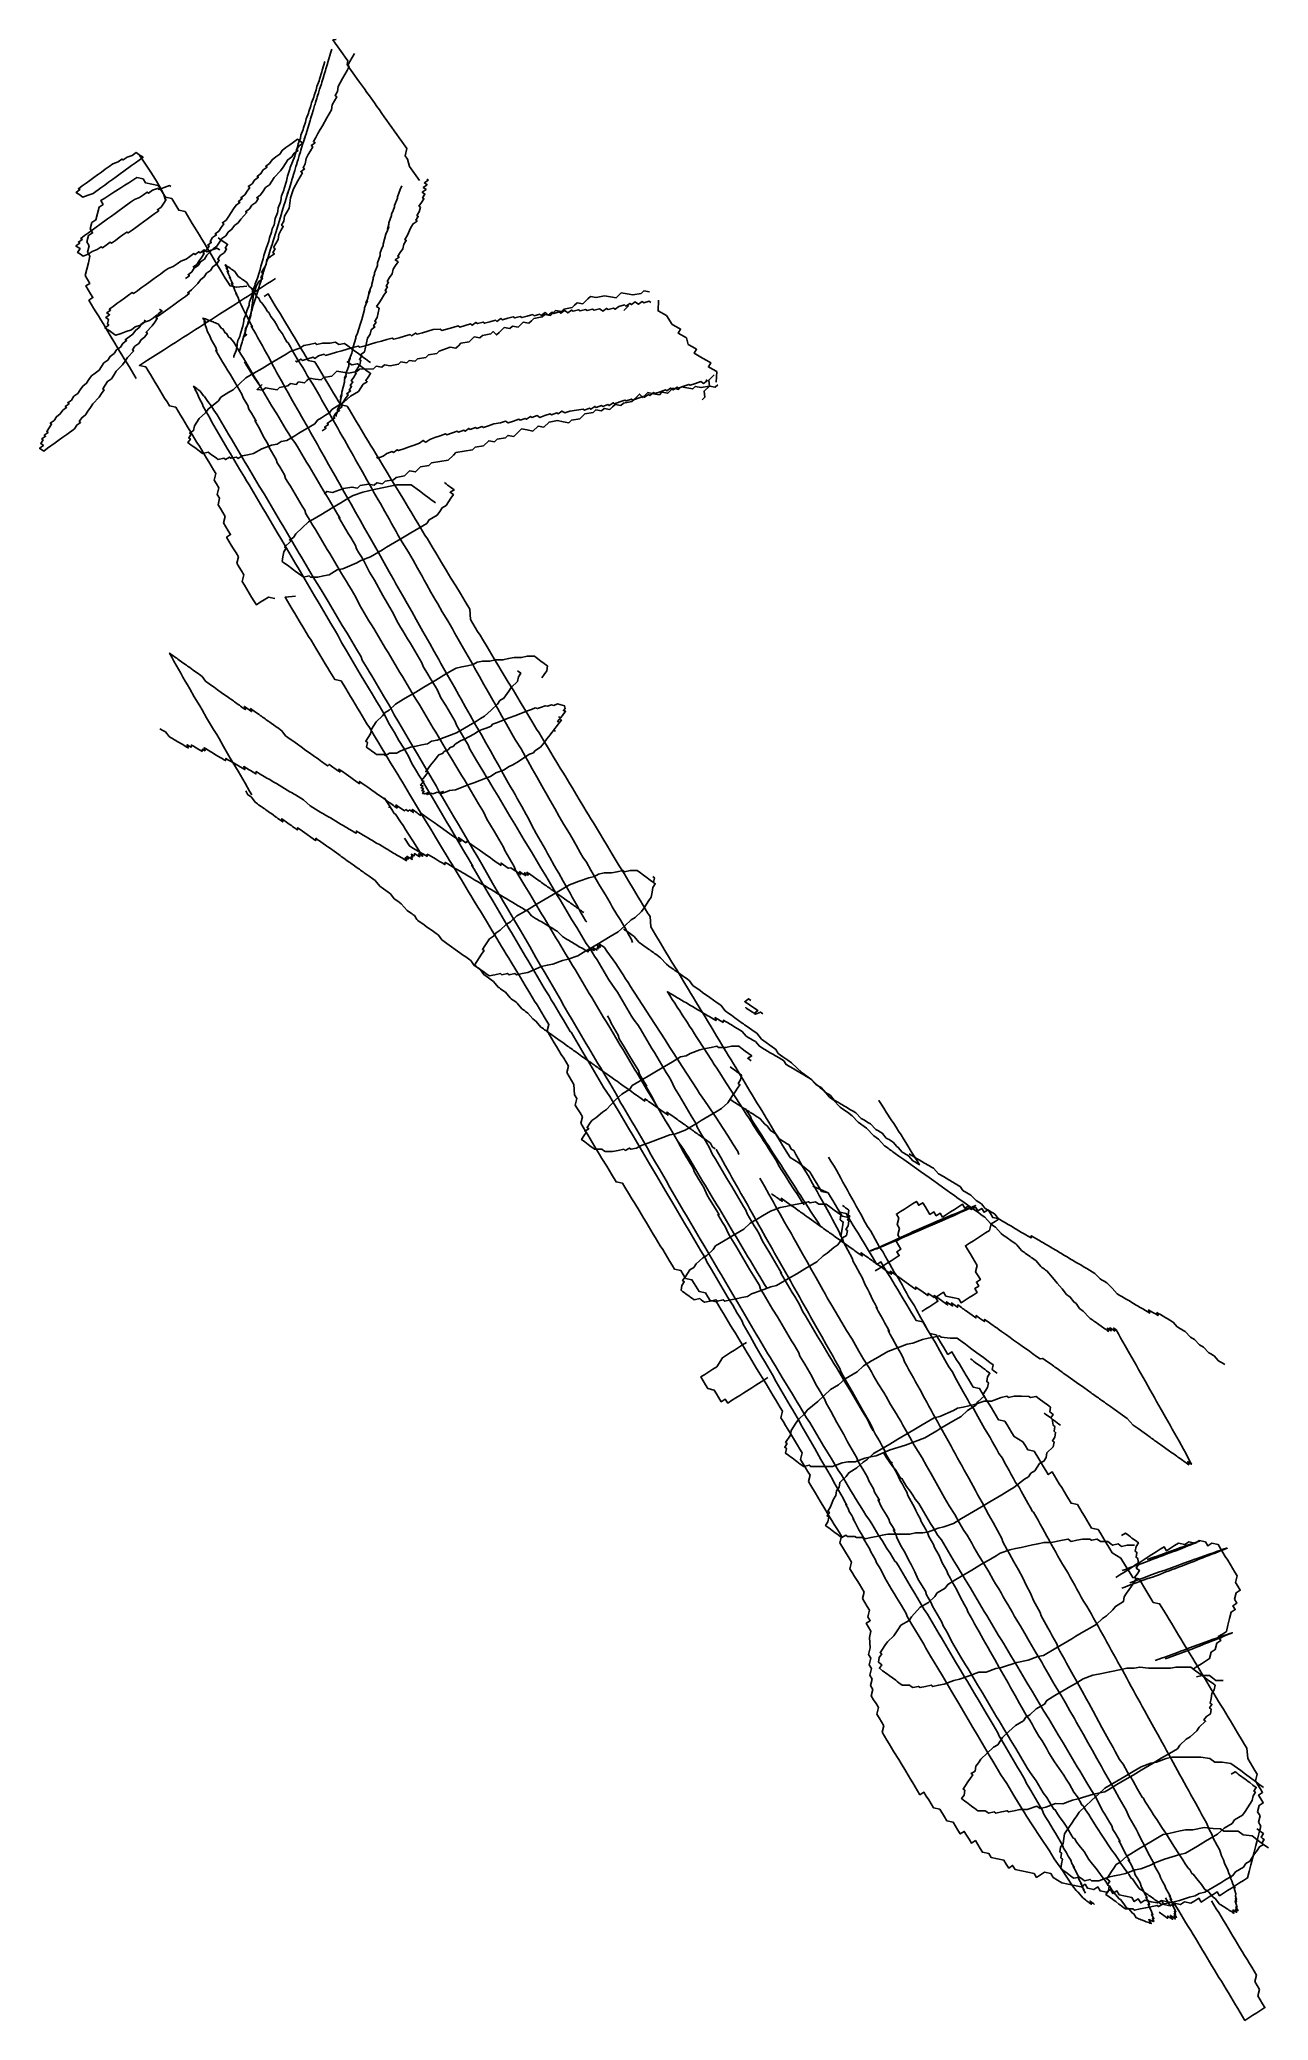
# Model space of a CAD drawing. Extents: x 444 to 702, y 138 to 554.
import ezdxf

# ---------------------------------------------------------------- set-up
doc = ezdxf.new("R2010")
doc.units = 0

msp = doc.modelspace()

# ---------------------------------------------------------------- linework, layer by layer
at = {"layer": '1', "color": 252}
for points in [[(523.464, 524.08, -20.852), (522.42, 525.544, -19.979), (521.377, 527.011, -19.108), (521.012, 528.524, -17.5), (520.489, 529.257, -17.068), (520.803, 530.815, -14.726), (519.762, 532.283, -13.854), (519.762, 532.283, -13.854), (519.239, 533.017, -13.417), (518.717, 533.748, -12.981), (518.197, 534.484, -12.545), (517.672, 535.217, -12.111), (517.149, 535.949, -11.673), (516.63, 536.682, -11.236), (516.11, 537.417, -10.8), (515.588, 538.15, -10.362), (515.068, 538.882, -9.927), (514.545, 539.619, -9.492), (514.024, 540.349, -9.057), (512.979, 541.816, -8.184), (512.457, 542.549, -7.743), (511.935, 543.281, -7.31), (511.935, 543.281, -7.31), (510.892, 544.747, -6.439), (510.373, 545.484, -6.002), (510.373, 545.484, -6.002), (509.85, 546.215, -5.565), (508.806, 547.684, -4.692), (508.285, 548.414, -4.256), (508.44, 549.194, -3.089), (507.918, 549.929, -2.651), (507.397, 550.662, -2.217), (506.353, 552.126, -1.341), (505.833, 552.862, -0.906), (505.31, 553.595, -0.47), (505.99, 553.642, 0.264)], [(503.649, 549.068, -0.05), (503.064, 547.2, 2.434), (503.009, 546.859, 3.373), (503.009, 546.859, 3.373), (502.478, 545.331, 4.918), (502.422, 544.99, 5.857), (501.949, 543.803, 6.462), (501.835, 543.12, 8.34), (501.364, 541.935, 8.947), (501.307, 541.595, 9.884), (500.833, 540.407, 10.491), (500.777, 540.068, 11.43), (500.721, 539.725, 12.368), (500.247, 538.538, 12.975), (500.247, 538.538, 12.975), (500.19, 538.198, 13.914), (499.719, 537.012, 14.518), (499.606, 536.332, 16.396), (499.133, 535.146, 17.003), (499.133, 535.146, 17.003), (499.075, 534.803, 17.94), (499.075, 534.803, 17.94), (498.603, 533.615, 18.547), (498.49, 532.935, 20.424), (498.016, 531.748, 21.031), (498.016, 531.748, 21.031), (497.904, 531.068, 22.907), (497.374, 529.539, 24.453), (497.317, 529.199, 25.391), (496.847, 528.014, 25.997), (496.372, 526.825, 26.603), (496.316, 526.484, 27.541), (495.786, 524.956, 29.087), (495.73, 524.615, 30.026), (495.73, 524.615, 30.026), (495.617, 523.934, 31.902), (495.088, 522.407, 33.447), (495.031, 522.067, 34.386), (494.56, 520.881, 34.991), (494.501, 520.54, 35.93), (494.446, 520.198, 36.869), (494.333, 519.519, 38.746), (493.86, 518.331, 39.352), (493.747, 517.65, 41.228), (493.747, 517.65, 41.228), (493.691, 517.31, 42.168), (493.218, 516.122, 42.774), (493.162, 515.782, 43.713), (493.048, 515.099, 45.59), (492.993, 514.76, 46.528), (492.574, 513.913, 46.195), (492.519, 513.572, 47.134), (492.462, 513.232, 48.073), (491.989, 512.045, 48.68), (491.876, 511.363, 50.556), (491.347, 509.835, 52.101), (490.818, 508.309, 53.646), (490.704, 507.627, 55.523), (490.704, 507.627, 55.523), (490.704, 507.627, 55.523), (490.175, 506.1, 57.067), (490.062, 505.417, 58.945), (489.476, 503.55, 61.427), (489.005, 502.363, 62.035), (489.005, 502.363, 62.035), (488.947, 502.023, 62.972), (488.947, 502.023, 62.972), (488.474, 500.837, 63.579), (488.362, 500.154, 65.456), (488.306, 499.814, 66.394), (487.833, 498.627, 67.001), (487.776, 498.286, 67.94), (487.72, 497.946, 68.878), (487.247, 496.758, 69.484), (487.134, 496.077, 71.36), (486.66, 494.89, 71.967), (486.604, 494.549, 72.905), (486.435, 493.528, 75.721), (485.906, 491.999, 77.266), (485.792, 491.318, 79.143), (485.792, 491.318, 79.143), (485.376, 490.472, 78.811), (485.319, 490.132, 79.749), (485.319, 490.132, 79.749), (485.264, 489.791, 80.688), (485.207, 489.451, 81.626), (485.149, 489.11, 82.565), (485.093, 488.769, 83.503), (485.093, 488.769, 83.503), (485.037, 488.429, 84.442), (484.564, 487.243, 85.048), (484.564, 487.243, 85.048), (484.564, 487.243, 85.048), (484.564, 487.243, 85.048), (484.564, 487.243, 85.048), (484.508, 486.901, 85.987)], [(505.099, 551.606, 1.569), (505.099, 551.606, 1.569), (504.851, 550.785, 2.085), (504.851, 550.785, 2.085), (504.351, 549.145, 3.113), (504.351, 549.145, 3.113), (504.101, 548.324, 3.627), (503.851, 547.503, 4.142), (503.749, 547.177, 5.515), (503.749, 547.177, 5.515), (503.5, 546.356, 6.028), (503.25, 545.536, 6.543), (503.001, 544.716, 7.059), (503.148, 545.21, 7.916), (503.148, 545.21, 7.916), (502.897, 544.387, 8.43), (502.648, 543.568, 8.945), (502.648, 543.568, 8.945), (502.545, 543.241, 10.317), (502.295, 542.42, 10.831), (502.046, 541.601, 11.345), (502.193, 542.093, 12.204), (501.943, 541.274, 12.717), (501.694, 540.452, 13.233), (501.84, 540.946, 14.089), (501.591, 540.125, 14.605), (501.488, 539.799, 15.975), (501.237, 538.978, 16.491), (500.885, 537.83, 18.378), (500.636, 537.012, 18.892), (500.782, 537.504, 19.75), (500.532, 536.684, 20.263), (500.532, 536.684, 20.263), (500.532, 536.684, 20.263), (500.034, 535.043, 21.295), (499.68, 533.896, 23.181), (499.327, 532.748, 25.068), (499.475, 533.242, 25.924), (499.225, 532.42, 26.44), (498.975, 531.602, 26.953), (498.623, 530.453, 28.841), (498.52, 530.127, 30.211), (498.271, 529.306, 30.727), (498.021, 528.486, 31.241), (498.021, 528.486, 31.241), (498.021, 528.486, 31.241), (497.918, 528.16, 32.613), (497.669, 527.339, 33.128), (497.565, 527.011, 34.501), (497.317, 526.19, 35.015), (497.066, 525.371, 35.531), (496.817, 524.551, 36.046), (496.963, 525.043, 36.901), (496.963, 525.043, 36.901), (496.963, 525.043, 36.901), (496.963, 525.043, 36.901), (496.714, 524.224, 37.417), (496.61, 523.898, 38.789), (496.112, 522.257, 39.818), (496.008, 521.929, 41.19), (495.759, 521.108, 41.704), (495.906, 521.602, 42.561), (495.906, 521.602, 42.561), (495.657, 520.781, 43.078), (495.304, 519.634, 44.964), (495.055, 518.814, 45.477), (494.702, 517.666, 47.364), (494.702, 517.666, 47.364), (494.452, 516.845, 47.878), (494.1, 515.7, 49.764), (493.747, 514.552, 51.652), (493.395, 513.404, 53.539), (492.794, 511.437, 55.94), (492.543, 510.617, 56.455), (492.439, 510.289, 57.827), (492.191, 509.468, 58.342), (491.59, 507.501, 60.743), (491.487, 507.175, 62.114), (491.236, 506.354, 62.629), (491.133, 506.026, 64.002), (491.133, 506.026, 64.002), (490.78, 504.88, 65.888), (490.531, 504.059, 66.402), (490.178, 502.913, 68.29), (490.178, 502.913, 68.29), (489.929, 502.092, 68.804), (489.825, 501.765, 70.176), (489.474, 500.619, 72.063), (488.871, 498.65, 74.464), (488.623, 497.83, 74.978), (488.623, 497.83, 74.978), (488.623, 497.83, 74.978), (488.372, 497.008, 75.493), (488.27, 496.682, 76.864), (488.019, 495.861, 77.381), (487.771, 495.043, 77.894), (487.668, 494.714, 79.266), (487.668, 494.714, 79.266), (487.668, 494.714, 79.266), (487.564, 494.389, 80.638), (487.315, 493.568, 81.152), (487.211, 493.24, 82.524), (486.962, 492.42, 83.04), (486.713, 491.6, 83.553), (486.36, 490.452, 85.441), (486.257, 490.126, 86.812), (486.008, 489.305, 87.327), (486.008, 489.305, 87.327), (486.008, 489.305, 87.327), (485.903, 488.977, 88.699), (485.903, 488.977, 88.699), (485.655, 488.157, 89.212), (485.655, 488.157, 89.212), (485.655, 488.157, 89.212), (485.655, 488.157, 89.212), (485.655, 488.157, 89.212), (485.655, 488.157, 89.212), (485.655, 488.157, 89.212), (485.655, 488.157, 89.212), (485.655, 488.157, 89.212), (485.655, 488.157, 89.212), (485.655, 488.157, 89.212)], [(486.39, 491.116, 87.411), (487.197, 491.694, 87.278), (486.866, 491.946, 86.367), (487.006, 493.035, 84.421), (487.479, 493.862, 83.378), (488.093, 495.779, 80.388), (488.235, 496.865, 78.436), (488.376, 497.95, 76.486), (488.516, 499.03, 74.535), (488.66, 500.12, 72.586), (489.274, 502.036, 69.591), (489.745, 502.866, 68.55), (490.553, 503.442, 68.417), (490.221, 503.699, 67.508), (490.695, 504.529, 66.467), (490.361, 504.782, 65.559), (490.836, 505.613, 64.518), (491.306, 506.443, 63.474), (491.448, 507.53, 61.524), (492.253, 508.106, 61.394), (492.253, 508.106, 61.394), (492.253, 508.106, 61.394), (492.253, 508.106, 61.394), (492.253, 508.106, 61.394), (493.061, 508.686, 61.257), (493.061, 508.686, 61.257), (493.061, 508.686, 61.257), (493.061, 508.686, 61.257), (492.729, 508.937, 60.348), (492.729, 508.937, 60.348), (492.729, 508.937, 60.348), (492.729, 508.937, 60.348), (492.729, 508.937, 60.348), (492.729, 508.937, 60.348), (492.729, 508.937, 60.348), (493.2, 509.77, 59.306), (492.87, 510.024, 58.399), (493.818, 511.686, 56.317), (493.957, 512.77, 54.364), (494.429, 513.599, 53.324), (494.902, 514.433, 52.282), (494.569, 514.686, 51.373), (495.042, 515.518, 50.331), (495.184, 516.601, 48.381), (496.13, 518.263, 46.295), (496.272, 519.348, 44.348), (496.413, 520.435, 42.395), (497.028, 522.347, 39.403), (497.977, 524.01, 37.324), (498.924, 525.675, 35.237), (498.591, 525.928, 34.329), (499.397, 526.506, 34.198), (499.067, 526.757, 33.288), (499.067, 526.757, 33.288), (499.067, 526.757, 33.288), (499.536, 527.59, 32.248), (499.678, 528.673, 30.3), (500.15, 529.507, 29.254), (500.624, 530.337, 28.213), (501.097, 531.166, 27.172), (500.765, 531.42, 26.264), (500.765, 531.42, 26.264), (501.571, 532, 26.13), (501.238, 532.255, 25.217), (501.712, 533.083, 24.18), (502.185, 533.915, 23.139), (502.185, 533.915, 23.139), (502.658, 534.746, 22.099), (503.132, 535.579, 21.053), (504.077, 537.243, 18.969), (505.027, 538.904, 16.888), (505.17, 539.99, 14.938), (506.113, 541.652, 12.854), (505.779, 541.905, 11.944), (506.255, 542.736, 10.905), (506.396, 543.822, 8.955), (507.342, 545.484, 6.869), (508.288, 547.147, 4.791), (508.76, 547.978, 3.744), (508.428, 548.231, 2.838), (508.902, 549.061, 1.795), (509.376, 549.895, 0.754), (509.848, 550.726, -0.287), (509.848, 550.726, -0.287), (509.848, 550.726, -0.287), (509.848, 550.726, -0.287), (509.848, 550.726, -0.287), (509.848, 550.726, -0.287), (509.848, 550.726, -0.287), (509.848, 550.726, -0.287), (509.848, 550.726, -0.287), (509.848, 550.726, -0.287), (509.848, 550.726, -0.287)], [(475.953, 505.855, 98.937), (476.756, 506.437, 98.812), (476.756, 506.437, 98.812), (476.756, 506.437, 98.812), (476.756, 506.437, 98.812), (476.756, 506.437, 98.812), (477.272, 507.216, 97.749), (477.788, 507.995, 96.689), (477.788, 507.995, 96.689), (478.3, 508.775, 95.626), (478.3, 508.775, 95.626), (478.013, 508.969, 94.689), (478.013, 508.969, 94.689), (478.816, 509.555, 94.565), (479.331, 510.331, 93.502), (479.043, 510.529, 92.567), (479.845, 511.113, 92.439), (479.563, 511.309, 91.505), (479.563, 511.309, 91.505), (480.075, 512.084, 90.441), (480.876, 512.671, 90.317), (480.589, 512.866, 89.379), (481.391, 513.452, 89.254), (481.904, 514.23, 88.193), (482.42, 515.009, 87.129), (482.133, 515.204, 86.191), (482.935, 515.787, 86.071), (483.45, 516.567, 85.005), (483.45, 516.567, 85.005), (483.966, 517.346, 83.941), (483.966, 517.346, 83.941), (484.477, 518.125, 82.878), (484.477, 518.125, 82.878), (484.477, 518.125, 82.878), (484.477, 518.125, 82.878), (484.996, 518.905, 81.82), (484.996, 518.905, 81.82), (485.797, 519.488, 81.697), (485.509, 519.684, 80.756), (485.509, 519.684, 80.756), (486.312, 520.267, 80.635), (486.024, 520.463, 79.695), (486.024, 520.463, 79.695), (486.827, 521.044, 79.567), (487.341, 521.823, 78.508), (487.341, 521.823, 78.508), (487.856, 522.604, 77.447), (487.856, 522.604, 77.447), (487.856, 522.604, 77.447), (487.568, 522.799, 76.509), (488.371, 523.384, 76.382), (488.371, 523.384, 76.382), (488.371, 523.384, 76.382), (488.886, 524.162, 75.32), (488.886, 524.162, 75.32), (489.687, 524.748, 75.193), (489.399, 524.943, 74.258), (489.399, 524.943, 74.258), (490.205, 525.527, 74.134), (490.719, 526.305, 73.073), (490.719, 526.305, 73.073), (490.719, 526.305, 73.073), (491.522, 526.888, 72.947), (491.231, 527.083, 72.009), (491.231, 527.083, 72.009), (491.231, 527.083, 72.009), (492.036, 527.667, 71.883), (492.036, 527.667, 71.883), (492.551, 528.448, 70.827), (492.551, 528.448, 70.827), (492.551, 528.448, 70.827), (493.355, 529.032, 70.701), (493.355, 529.032, 70.701), (493.355, 529.032, 70.701), (494.154, 529.616, 70.576), (494.154, 529.616, 70.576), (494.669, 530.396, 69.512), (494.669, 530.396, 69.512), (494.669, 530.396, 69.512), (495.472, 530.977, 69.388), (495.472, 530.977, 69.388), (496.275, 531.562, 69.262), (496.275, 531.562, 69.262), (496.275, 531.562, 69.262), (496.275, 531.562, 69.262), (497.078, 532.144, 69.138), (497.078, 532.144, 69.138), (497.078, 532.144, 69.138), (497.078, 532.144, 69.138), (497.078, 532.144, 69.138), (497.078, 532.144, 69.138), (497.078, 532.144, 69.138), (497.078, 532.144, 69.138), (497.078, 532.144, 69.138), (497.878, 532.726, 69.012), (497.878, 532.726, 69.012), (497.878, 532.726, 69.012), (497.878, 532.726, 69.012), (497.878, 532.726, 69.012), (497.878, 532.726, 69.012), (498.168, 532.532, 69.95), (498.168, 532.532, 69.95), (498.168, 532.532, 69.95), (498.168, 532.532, 69.95), (498.168, 532.532, 69.95), (498.456, 532.338, 70.888), (498.456, 532.338, 70.888), (498.456, 532.338, 70.888), (498.741, 532.14, 71.826), (498.741, 532.14, 71.826), (499.032, 531.944, 72.763), (498.229, 531.359, 72.888), (497.717, 530.582, 73.953), (498.001, 530.387, 74.888), (497.203, 529.801, 75.01), (497.203, 529.801, 75.01), (496.682, 529.024, 76.073), (496.682, 529.024, 76.073), (495.883, 528.437, 76.199), (495.369, 527.661, 77.263), (495.369, 527.661, 77.263), (494.853, 526.881, 78.324), (494.853, 526.881, 78.324), (494.336, 526.1, 79.385), (494.336, 526.1, 79.385), (493.019, 524.74, 80.575), (492.506, 523.962, 81.637), (492.506, 523.962, 81.637), (491.991, 523.182, 82.701), (491.188, 522.595, 82.822), (490.673, 521.819, 83.886), (490.158, 521.038, 84.946), (489.354, 520.453, 85.07), (489.644, 520.259, 86.007), (489.13, 519.479, 87.073), (488.326, 518.896, 87.197), (488.326, 518.896, 87.197), (487.81, 518.116, 88.26), (487.011, 517.532, 88.383), (487.295, 517.338, 89.317), (485.98, 515.977, 90.507), (485.465, 515.198, 91.567), (484.664, 514.616, 91.694), (484.146, 513.832, 92.755), (483.343, 513.252, 92.879), (482.829, 512.471, 93.941), (482.025, 511.888, 94.062), (481.514, 511.11, 95.128), (480.996, 510.328, 96.191), (480.196, 509.744, 96.314), (478.877, 508.384, 97.501), (478.362, 507.602, 98.562), (478.362, 507.602, 98.562), (477.559, 507.021, 98.686), (477.045, 506.241, 99.749), (476.242, 505.656, 99.876), (475.725, 504.877, 100.936), (474.925, 504.295, 101.06), (474.925, 504.295, 101.06), (474.925, 504.295, 101.06), (475.211, 504.098, 101.995), (474.412, 503.517, 102.125), (474.412, 503.517, 102.125), (474.412, 503.517, 102.125), (474.412, 503.517, 102.125), (474.412, 503.517, 102.125), (474.412, 503.517, 102.125), (474.412, 503.517, 102.125), (474.412, 503.517, 102.125), (474.412, 503.517, 102.125)], [(471.299, 522.801, 108.172), (471.299, 522.801, 108.172), (471.01, 522.997, 107.24), (471.01, 522.997, 107.24), (469.919, 522.609, 106.423), (469.919, 522.609, 106.423), (468.832, 522.223, 105.608), (468.543, 522.42, 104.675), (467.45, 522.032, 103.855), (466.65, 521.447, 103.985), (466.36, 521.643, 103.049), (466.36, 521.643, 103.049), (465.559, 521.062, 103.172), (464.756, 520.476, 103.298), (463.662, 520.088, 102.481), (463.662, 520.088, 102.481), (462.862, 519.504, 102.608), (461.256, 518.339, 102.854), (460.454, 517.754, 102.98), (460.454, 517.754, 102.98), (460.454, 517.754, 102.98), (459.649, 517.169, 103.103), (458.847, 516.588, 103.229), (458.046, 516.002, 103.355), (456.437, 514.839, 103.603), (455.636, 514.253, 103.726), (454.835, 513.671, 103.852), (454.032, 513.09, 103.977), (454.032, 513.09, 103.977), (453.23, 512.505, 104.102), (453.23, 512.505, 104.102), (452.425, 511.92, 104.228), (452.714, 511.724, 105.165), (452.714, 511.724, 105.165), (451.911, 511.141, 105.288), (452.201, 510.947, 106.227), (451.397, 510.364, 106.353), (451.685, 510.164, 107.289), (451.685, 510.164, 107.289), (451.973, 509.971, 108.225), (452.261, 509.776, 109.166), (452.261, 509.776, 109.166), (451.747, 508.995, 110.227), (451.747, 508.995, 110.227), (452.035, 508.801, 111.161), (452.035, 508.801, 111.161), (452.324, 508.603, 112.098), (452.324, 508.603, 112.098), (452.61, 508.408, 113.039), (452.61, 508.408, 113.039), (452.61, 508.408, 113.039), (452.899, 508.215, 113.976), (453.99, 508.602, 114.786), (454.792, 509.183, 114.662), (454.792, 509.183, 114.662), (454.792, 509.183, 114.662), (455.881, 509.572, 115.479), (456.683, 510.153, 115.354), (456.974, 509.96, 116.292), (457.774, 510.54, 116.164), (458.577, 511.128, 116.042), (458.865, 510.931, 116.979), (458.865, 510.931, 116.979), (459.666, 511.512, 116.851), (459.666, 511.512, 116.851), (459.666, 511.512, 116.851), (460.472, 512.096, 116.73), (460.472, 512.096, 116.73), (461.273, 512.682, 116.606), (462.075, 513.263, 116.483), (462.362, 513.067, 117.415), (463.165, 513.653, 117.294), (463.969, 514.236, 117.168), (463.969, 514.236, 117.168), (464.772, 514.817, 117.044), (465.573, 515.4, 116.917), (465.573, 515.4, 116.917), (466.373, 515.984, 116.794), (467.181, 516.568, 116.67), (467.181, 516.568, 116.67), (467.181, 516.568, 116.67), (467.984, 517.152, 116.545), (467.984, 517.152, 116.545), (468.784, 517.735, 116.424), (468.495, 517.93, 115.484), (468.495, 517.93, 115.484), (469.299, 518.513, 115.359), (469.813, 519.291, 114.297), (469.813, 519.291, 114.297), (469.813, 519.291, 114.297), (470.328, 520.07, 113.233), (470.328, 520.07, 113.233), (470.328, 520.07, 113.233), (470.328, 520.07, 113.233), (470.328, 520.07, 113.233), (470.04, 520.268, 112.297), (470.165, 520.052, 113.014), (470.165, 520.052, 113.014), (469.774, 521.28, 113.11), (469.774, 521.28, 113.11), (469.013, 522.76, 113.098), (469.013, 522.76, 113.098), (468.076, 524.308, 112.973), (468.076, 524.308, 112.973), (467.146, 525.796, 113.093), (467.146, 525.796, 113.093), (466.124, 527.308, 113.045), (466.124, 527.308, 113.045), (465.144, 528.769, 113.2), (464.823, 529.245, 113.109), (464.706, 529.41, 112.99), (464.661, 529.478, 112.899), (464.323, 529.74, 111.765), (464.323, 529.74, 111.765), (464.032, 529.933, 110.827), (463.231, 529.353, 110.951), (463.231, 529.353, 110.951), (462.14, 528.963, 110.138), (462.14, 528.963, 110.138), (461.338, 528.384, 110.265), (461.338, 528.384, 110.265), (461.049, 528.574, 109.326), (460.246, 527.99, 109.449), (459.156, 527.605, 108.637), (458.355, 527.023, 108.76), (458.355, 527.023, 108.76), (457.552, 526.438, 108.888), (457.552, 526.438, 108.888), (456.747, 525.851, 109.009), (456.747, 525.851, 109.009), (455.945, 525.27, 109.135), (455.142, 524.686, 109.259), (454.341, 524.103, 109.383), (454.341, 524.103, 109.383), (453.538, 523.52, 109.508), (452.734, 522.934, 109.632), (452.734, 522.934, 109.632), (452.734, 522.934, 109.632), (452.734, 522.934, 109.632), (451.933, 522.357, 109.754), (451.933, 522.357, 109.754), (452.222, 522.157, 110.696), (451.416, 521.574, 110.819), (451.704, 521.379, 111.758), (451.704, 521.379, 111.758), (451.995, 521.181, 112.695), (451.995, 521.181, 112.695), (451.995, 521.181, 112.695), (452.282, 520.989, 113.633), (452.57, 520.791, 114.571), (452.57, 520.791, 114.571), (452.856, 520.596, 115.507), (452.856, 520.596, 115.507), (453.949, 520.985, 116.322), (453.949, 520.985, 116.322), (455.039, 521.37, 117.133), (455.039, 521.37, 117.133), (456.644, 522.539, 116.883), (457.448, 523.123, 116.762), (458.248, 523.704, 116.636), (459.051, 524.29, 116.511), (459.855, 524.872, 116.387), (460.655, 525.455, 116.26), (461.46, 526.04, 116.137), (463.063, 527.203, 115.888), (463.866, 527.788, 115.764), (464.671, 528.372, 115.641), (464.671, 528.372, 115.641), (465.473, 528.957, 115.516), (465.184, 529.15, 114.579), (464.896, 529.349, 113.637), (464.323, 529.74, 111.765), (464.032, 529.933, 110.827)], [(464.028, 482.556, 101.723), (463.529, 483.379, 102.01), (463.036, 484.196, 102.305), (462.539, 485.015, 102.58), (462.045, 485.829, 102.871), (461.55, 486.653, 103.157), (461.053, 487.474, 103.446), (460.559, 488.291, 103.729), (460.062, 489.117, 104.013), (460.062, 489.117, 104.013), (460.062, 489.117, 104.013), (459.566, 489.93, 104.302), (458.581, 491.573, 104.883), (458.079, 492.392, 105.167), (457.585, 493.211, 105.457), (457.585, 493.211, 105.457), (457.092, 494.034, 105.744), (456.595, 494.849, 106.029), (456.103, 495.673, 106.317), (455.602, 496.494, 106.604), (455.104, 497.31, 106.89), (454.612, 498.135, 107.177), (454.116, 498.951, 107.461), (454.955, 499.493, 107.385), (454.461, 500.307, 107.671), (453.962, 501.129, 107.955), (453.473, 501.947, 108.243), (454.31, 502.482, 108.16), (453.813, 503.306, 108.446), (453.32, 504.123, 108.735), (453.661, 505.48, 108.936), (454.011, 506.83, 109.139), (454.349, 508.194, 109.352), (453.856, 509.012, 109.637), (454.196, 510.37, 109.842), (453.706, 511.191, 110.124), (454.048, 512.543, 110.332), (454.892, 513.082, 110.251), (454.396, 513.907, 110.535), (454.739, 515.258, 110.74), (455.581, 515.793, 110.663), (455.922, 517.155, 110.864), (456.275, 518.507, 111.068), (456.275, 518.507, 111.068), (457.11, 519.047, 110.984), (456.613, 519.866, 111.273), (457.456, 520.402, 111.189), (458.293, 520.933, 111.11), (458.293, 520.933, 111.11), (459.135, 521.473, 111.024), (460.815, 522.55, 110.858), (461.656, 523.082, 110.781), (462.494, 523.62, 110.698), (463.333, 524.155, 110.619), (463.333, 524.155, 110.619), (464.171, 524.688, 110.53), (464.171, 524.688, 110.53), (465.506, 524.409, 110.162), (466.002, 523.584, 109.881), (467.339, 523.306, 109.505), (468.672, 523.022, 109.137), (469.669, 521.378, 108.564), (470.16, 520.563, 108.275), (471.493, 520.28, 107.912), (472.979, 517.821, 107.05), (474.317, 517.538, 106.678), (474.818, 516.722, 106.393), (474.818, 516.722, 106.393), (475.805, 515.074, 105.818), (476.301, 514.257, 105.531), (477.295, 512.617, 104.956), (477.788, 511.797, 104.664), (478.283, 510.979, 104.376), (478.78, 510.159, 104.089), (479.774, 508.525, 103.515), (479.774, 508.525, 103.515), (480.263, 507.702, 103.233), (480.76, 506.876, 102.947), (480.76, 506.876, 102.947), (481.754, 505.241, 102.374), (482.25, 504.421, 102.089), (482.745, 503.593, 101.796), (483.241, 502.772, 101.512), (483.241, 502.772, 101.512), (483.241, 502.772, 101.512), (483.241, 502.772, 101.512), (483.241, 502.772, 101.512), (483.241, 502.772, 101.512), (483.733, 501.955, 101.223), (485.071, 501.675, 100.852), (487.246, 501.928, 100.397), (487.246, 501.928, 100.397), (487.246, 501.928, 100.397)], [(503.073, 471.532, 72.774), (503.876, 472.114, 72.648), (503.876, 472.114, 72.648), (503.587, 472.31, 71.711), (504.391, 472.894, 71.586), (504.104, 473.088, 70.652), (504.904, 473.672, 70.523), (504.904, 473.672, 70.523), (505.707, 474.257, 70.398), (505.707, 474.257, 70.398), (505.707, 474.257, 70.398), (505.419, 474.45, 69.46), (505.419, 474.45, 69.46), (505.936, 475.231, 68.4), (505.936, 475.231, 68.4), (505.936, 475.231, 68.4), (506.737, 475.813, 68.278), (506.453, 476.013, 67.336), (507.254, 476.594, 67.212), (506.966, 476.788, 66.276), (506.966, 476.788, 66.276), (507.482, 477.57, 65.213), (507.482, 477.57, 65.213), (507.992, 478.347, 64.152), (507.992, 478.347, 64.152), (508.508, 479.127, 63.088), (508.508, 479.127, 63.088), (508.221, 479.324, 62.151), (509.022, 479.909, 62.026), (509.022, 479.909, 62.026), (508.735, 480.103, 61.091), (508.735, 480.103, 61.091), (508.735, 480.103, 61.091), (508.735, 480.103, 61.091), (509.252, 480.879, 60.025), (509.252, 480.879, 60.025), (508.963, 481.079, 59.089), (508.963, 481.079, 59.089), (509.478, 481.856, 58.03), (509.478, 481.856, 58.03), (509.478, 481.856, 58.03), (509.189, 482.054, 57.089), (509.707, 482.832, 56.028), (509.707, 482.832, 56.028), (510.22, 483.611, 54.966), (509.931, 483.806, 54.028), (510.962, 485.369, 51.906), (511.189, 486.34, 49.907), (510.9, 486.537, 48.968), (511.414, 487.317, 47.906), (511.414, 487.317, 47.906), (511.414, 487.317, 47.906), (511.128, 487.508, 46.971), (511.93, 488.093, 46.843), (512.156, 489.068, 44.845), (512.385, 490.045, 42.846), (512.61, 491.019, 40.844), (513.125, 491.798, 39.782), (513.353, 492.774, 37.784), (514.156, 493.358, 37.66), (513.866, 493.553, 36.718), (513.866, 493.553, 36.718), (514.384, 494.334, 35.661), (514.092, 494.528, 34.721), (514.609, 495.308, 33.66), (514.836, 496.281, 31.658), (515.063, 497.258, 29.661), (514.489, 497.65, 27.787), (515.003, 498.429, 26.724), (515.516, 499.206, 25.662), (515.516, 499.206, 25.662), (516.029, 499.986, 24.599), (516.547, 500.768, 23.537), (516.258, 500.959, 22.597), (516.776, 501.743, 21.538), (516.486, 501.937, 20.602), (517.003, 502.718, 19.54), (516.715, 502.914, 18.602), (517.227, 503.69, 17.539), (517.743, 504.472, 16.476), (517.971, 505.447, 14.476), (518.486, 506.226, 13.415), (519, 507.003, 12.355), (518.711, 507.198, 11.414), (518.424, 507.394, 10.476), (519.226, 507.978, 10.352), (518.94, 508.173, 9.416), (519.452, 508.952, 8.353), (519.97, 509.733, 7.293), (520.196, 510.709, 5.294), (520.711, 511.486, 4.231), (520.424, 511.681, 3.294), (520.937, 512.46, 2.233), (521.68, 514.217, -0.833), (522.195, 514.998, -1.893), (522.195, 514.998, -1.893), (522.195, 514.998, -1.893), (522.996, 515.578, -2.016), (522.71, 515.774, -2.952), (522.71, 515.774, -2.952), (523.225, 516.555, -4.016), (522.939, 516.75, -4.951), (522.939, 516.75, -4.951), (523.452, 517.529, -6.016), (523.452, 517.529, -6.016), (523.676, 518.504, -8.016), (523.39, 518.698, -8.95), (523.904, 519.48, -10.013), (524.418, 520.256, -11.078), (524.132, 520.455, -12.014), (524.132, 520.455, -12.014), (524.646, 521.235, -13.075), (524.646, 521.235, -13.075), (524.359, 521.432, -14.015), (524.359, 521.432, -14.015), (524.359, 521.432, -14.015), (524.359, 521.432, -14.015), (524.073, 521.627, -14.953), (524.874, 522.208, -15.078), (524.587, 522.408, -16.012), (524.587, 522.408, -16.012), (524.296, 522.601, -16.948), (525.101, 523.185, -17.076), (524.811, 523.382, -18.013), (524.811, 523.382, -18.013), (524.811, 523.382, -18.013), (524.811, 523.382, -18.013), (524.525, 523.576, -18.95), (524.525, 523.576, -18.95), (525.328, 524.16, -19.077), (525.037, 524.355, -20.011), (525.037, 524.355, -20.011), (525.037, 524.355, -20.011), (525.037, 524.355, -20.011), (525.037, 524.355, -20.011), (525.037, 524.355, -20.011), (525.037, 524.355, -20.011), (525.037, 524.355, -20.011)], [(519.771, 522.953, -20.015), (519.771, 522.953, -20.015), (519.465, 522.185, -19.45), (519.465, 522.185, -19.45), (519.465, 522.185, -19.45), (519.465, 522.185, -19.45), (519.465, 522.185, -19.45), (519.16, 521.418, -18.884), (518.854, 520.653, -18.32), (518.86, 520.367, -16.934), (518.86, 520.367, -16.934), (518.251, 518.834, -15.803), (518.251, 518.834, -15.803), (518.251, 518.834, -15.803), (518.257, 518.549, -14.419), (517.952, 517.784, -13.852), (517.646, 517.017, -13.286), (517.652, 516.733, -11.902), (517.349, 515.967, -11.336), (517.349, 515.967, -11.336), (517.349, 515.967, -11.336), (517.042, 515.198, -10.771), (517.048, 514.915, -9.385), (516.749, 513.863, -7.436), (516.749, 513.863, -7.436), (516.749, 513.863, -7.436), (516.749, 513.863, -7.436), (517.061, 514.345, -6.616), (516.755, 513.576, -6.051), (516.45, 512.811, -5.485), (516.151, 511.76, -3.533), (515.851, 510.707, -1.582), (515.857, 510.423, -0.198), (515.552, 509.655, 0.366), (515.552, 509.655, 0.366), (515.247, 508.89, 0.933), (515.247, 508.89, 0.933), (515.254, 508.604, 2.319), (515.26, 508.318, 3.704), (514.65, 506.788, 4.834), (514.662, 506.217, 7.604), (514.051, 504.685, 8.737), (514.057, 504.399, 10.121), (514.057, 504.399, 10.121), (514.057, 504.399, 10.121), (513.753, 503.633, 10.686), (513.758, 503.348, 12.072), (513.459, 502.295, 14.022), (513.463, 502.011, 15.409), (513.16, 501.244, 15.972), (512.854, 500.478, 16.538), (512.854, 500.478, 16.538), (513.166, 500.959, 17.358), (512.861, 500.194, 17.923), (512.562, 499.143, 19.873), (512.256, 498.376, 20.44), (512.256, 498.376, 20.44), (512.256, 498.376, 20.44), (512.568, 498.857, 21.259), (512.262, 498.09, 21.824), (512.262, 498.09, 21.824), (511.958, 497.325, 22.391), (511.965, 497.04, 23.776), (511.663, 495.987, 25.727), (511.366, 494.936, 27.677), (511.065, 493.886, 29.627), (510.46, 492.067, 32.142), (510.156, 491.3, 32.708), (510.156, 491.3, 32.708), (510.156, 491.3, 32.708), (510.156, 491.3, 32.708), (510.163, 491.015, 34.094), (509.558, 489.196, 36.61), (509.264, 487.861, 39.945), (508.654, 486.329, 41.077), (508.965, 486.81, 41.896), (508.66, 486.043, 42.462), (508.666, 485.758, 43.847), (508.672, 485.471, 45.231), (508.678, 485.188, 46.617), (508.374, 484.422, 47.183), (508.374, 484.422, 47.183), (508.068, 483.654, 47.747), (508.073, 483.369, 49.132), (507.769, 482.604, 49.699), (508.081, 483.084, 50.518), (508.081, 483.084, 50.518), (507.774, 482.316, 51.084), (507.774, 482.316, 51.084), (507.781, 482.033, 52.468), (507.787, 481.747, 53.853), (507.488, 480.697, 55.805), (507.189, 479.645, 57.757), (507.195, 479.359, 59.14), (506.89, 478.592, 59.706), (507.201, 479.074, 60.526), (506.901, 478.023, 62.477), (506.901, 478.023, 62.477), (506.901, 478.023, 62.477), (506.908, 477.737, 63.861), (506.608, 476.686, 65.812), (506.608, 476.686, 65.812), (506.303, 475.919, 66.377), (506.309, 475.633, 67.764), (506.004, 474.867, 68.329), (506.01, 474.582, 69.715), (506.01, 474.582, 69.715), (506.01, 474.582, 69.715), (506.01, 474.582, 69.715), (506.01, 474.582, 69.715), (506.01, 474.582, 69.715), (506.01, 474.582, 69.715), (506.01, 474.582, 69.715), (506.01, 474.582, 69.715), (506.01, 474.582, 69.715), (506.01, 474.582, 69.715), (506.01, 474.582, 69.715), (506.01, 474.582, 69.715), (506.01, 474.582, 69.715), (506.01, 474.582, 69.715)], [(481.624, 509.495, 104.357), (481.624, 509.495, 104.357), (481.339, 509.692, 103.419), (481.339, 509.692, 103.419), (481.052, 509.887, 102.484), (479.957, 509.496, 101.668), (479.957, 509.496, 101.668), (478.868, 509.112, 100.86), (478.868, 509.112, 100.86), (478.58, 509.309, 99.92), (478.58, 509.309, 99.92), (478.293, 509.502, 98.981), (477.489, 508.922, 99.105), (477.203, 509.114, 98.167), (476.397, 508.531, 98.293), (476.112, 508.726, 97.353), (475.308, 508.143, 97.479), (474.506, 507.559, 97.6), (473.414, 507.17, 96.79), (473.414, 507.17, 96.79), (472.613, 506.589, 96.915), (471.812, 506.005, 97.039), (470.72, 505.618, 96.228), (469.919, 505.035, 96.353), (469.116, 504.449, 96.474), (469.116, 504.449, 96.474), (468.313, 503.868, 96.601), (467.51, 503.283, 96.725), (466.707, 502.7, 96.85), (465.905, 502.117, 96.978), (465.103, 501.535, 97.098), (464.298, 500.951, 97.224), (463.499, 500.369, 97.347), (463.21, 500.563, 96.408), (462.406, 499.979, 96.534), (461.603, 499.396, 96.659), (461.603, 499.396, 96.659), (460.797, 498.814, 96.784), (459.997, 498.231, 96.908), (459.194, 497.643, 97.033), (459.194, 497.643, 97.033), (459.194, 497.643, 97.033), (459.194, 497.643, 97.033), (458.392, 497.063, 97.157), (458.681, 496.867, 98.096), (458.681, 496.867, 98.096), (457.878, 496.284, 98.218), (458.165, 496.089, 99.158), (458.456, 495.892, 100.096), (458.456, 495.892, 100.096), (457.65, 495.308, 100.217), (457.936, 495.113, 101.155), (457.936, 495.113, 101.155), (458.225, 494.917, 102.093), (458.225, 494.917, 102.093), (458, 493.942, 104.093), (458.288, 493.745, 105.033), (457.486, 493.165, 105.155), (457.772, 492.967, 106.094), (458.061, 492.769, 107.028), (458.061, 492.769, 107.028), (458.061, 492.769, 107.028), (458.348, 492.573, 107.969), (458.636, 492.377, 108.902), (458.924, 492.183, 109.843), (458.924, 492.183, 109.843), (459.213, 491.987, 110.781), (459.5, 491.791, 111.718), (459.788, 491.595, 112.655), (459.788, 491.595, 112.655), (460.879, 491.985, 113.467), (461.969, 492.37, 114.281), (461.969, 492.37, 114.281), (463.057, 492.761, 115.094), (463.861, 493.343, 114.973), (464.952, 493.73, 115.783), (465.758, 494.314, 115.662), (466.845, 494.697, 116.469), (467.649, 495.288, 116.347), (467.649, 495.288, 116.347), (468.452, 495.867, 116.223), (468.74, 495.675, 117.164), (471.146, 497.425, 116.785), (471.95, 498.006, 116.666), (472.752, 498.589, 116.537), (473.554, 499.173, 116.414), (473.554, 499.173, 116.414), (474.359, 499.756, 116.29), (475.164, 500.34, 116.167), (474.872, 500.534, 115.227), (475.676, 501.119, 115.102), (476.993, 502.483, 113.915), (477.506, 503.26, 112.854), (478.309, 503.842, 112.73), (478.823, 504.624, 111.668), (479.626, 505.206, 111.542), (480.143, 505.988, 110.48), (480.947, 506.571, 110.355), (481.459, 507.35, 109.293), (481.171, 507.544, 108.354), (481.688, 508.322, 107.292), (482.49, 508.908, 107.169), (482.49, 508.908, 107.169), (483.005, 509.688, 106.111), (482.715, 509.884, 105.167), (483.232, 510.66, 104.108), (483.232, 510.66, 104.108), (483.232, 510.66, 104.108), (482.941, 510.859, 103.17), (482.654, 511.055, 102.235), (482.078, 511.444, 100.358), (481.503, 511.839, 98.486), (481.218, 512.031, 97.544)], [(493.111, 436.357, 85.272), (493.111, 436.357, 85.272), (493.111, 436.357, 85.272), (493.111, 436.357, 85.272), (493.111, 436.357, 85.272), (491.773, 436.636, 85.646), (491.773, 436.636, 85.646), (490.931, 436.101, 85.727), (490.092, 435.564, 85.808), (489.257, 435.03, 85.896), (489.257, 435.03, 85.896), (489.257, 435.03, 85.896), (489.257, 435.03, 85.896), (489.257, 435.03, 85.896), (489.257, 435.03, 85.896), (489.257, 435.03, 85.896), (489.257, 435.03, 85.896), (489.257, 435.03, 85.896), (489.257, 435.03, 85.896), (489.257, 435.03, 85.896), (489.257, 435.03, 85.896), (489.257, 435.03, 85.896), (488.756, 435.853, 86.185), (488.263, 436.671, 86.464), (487.771, 437.488, 86.753), (487.266, 438.312, 87.045), (486.779, 439.133, 87.332), (486.779, 439.133, 87.332), (486.282, 439.951, 87.617), (486.627, 441.303, 87.818), (486.129, 442.13, 88.109), (485.638, 442.944, 88.4), (485.638, 442.944, 88.4), (485.134, 443.764, 88.682), (485.134, 443.764, 88.682), (485.482, 445.124, 88.885), (485.482, 445.124, 88.885), (484.991, 445.944, 89.175), (484.991, 445.944, 89.175), (484.492, 446.759, 89.458), (484.492, 446.759, 89.458), (483.996, 447.582, 89.75), (483.504, 448.4, 90.034), (483.504, 448.4, 90.034), (483.003, 449.226, 90.323), (483.847, 449.758, 90.236), (483.35, 450.577, 90.528), (482.85, 451.397, 90.814), (482.85, 451.397, 90.814), (482.36, 452.217, 91.1), (482.701, 453.577, 91.305), (482.204, 454.397, 91.593), (481.712, 455.212, 91.882), (481.712, 455.212, 91.882), (481.219, 456.037, 92.167), (481.219, 456.037, 92.167), (481.557, 457.39, 92.373), (481.061, 458.209, 92.656), (481.061, 458.209, 92.656), (481.41, 459.563, 92.863), (480.911, 460.389, 93.153), (480.911, 460.389, 93.153), (480.423, 461.21, 93.439), (480.423, 461.21, 93.439), (480.765, 462.567, 93.645), (480.264, 463.387, 93.928), (479.773, 464.202, 94.222), (479.773, 464.202, 94.222), (479.275, 465.024, 94.501), (478.785, 465.843, 94.788), (478.284, 466.668, 95.076), (478.284, 466.668, 95.076), (477.789, 467.487, 95.362), (477.3, 468.304, 95.647), (476.802, 469.124, 95.943), (476.304, 469.944, 96.23), (475.815, 470.762, 96.511), (475.315, 471.585, 96.799), (474.819, 472.405, 97.086), (474.819, 472.405, 97.086), (474.323, 473.22, 97.373), (474.323, 473.22, 97.373), (473.824, 474.044, 97.661), (473.824, 474.044, 97.661), (473.332, 474.863, 97.948), (472.835, 475.681, 98.234), (472.835, 475.681, 98.234), (472.339, 476.504, 98.515), (471.009, 476.79, 98.887), (471.009, 476.79, 98.887), (471.009, 476.79, 98.887), (470.509, 477.608, 99.176), (470.509, 477.608, 99.176), (470.011, 478.429, 99.465), (469.514, 479.245, 99.755), (469.025, 480.063, 100.037), (468.526, 480.885, 100.328), (468.526, 480.885, 100.328), (468.526, 480.885, 100.328), (468.032, 481.705, 100.615), (468.032, 481.705, 100.615), (467.534, 482.525, 100.897), (467.534, 482.525, 100.897), (467.534, 482.525, 100.897), (467.534, 482.525, 100.897), (467.043, 483.348, 101.191), (466.542, 484.165, 101.478), (466.542, 484.165, 101.478), (466.542, 484.165, 101.478), (466.542, 484.165, 101.478), (466.049, 484.988, 101.766), (466.049, 484.988, 101.766), (464.716, 485.271, 102.137), (464.716, 485.271, 102.137), (464.716, 485.271, 102.137), (464.716, 485.271, 102.137), (464.716, 485.271, 102.137), (464.716, 485.271, 102.137), (464.716, 485.271, 102.137), (464.716, 485.271, 102.137), (466.389, 486.341, 101.967), (468.076, 487.414, 101.802), (469.753, 488.489, 101.634), (470.593, 489.025, 101.557), (471.436, 489.56, 101.467), (472.275, 490.094, 101.39), (473.951, 491.172, 101.221), (474.796, 491.705, 101.145), (475.633, 492.243, 101.064), (476.475, 492.775, 100.982), (477.31, 493.318, 100.898), (478.157, 493.852, 100.817), (478.992, 494.39, 100.732), (479.83, 494.924, 100.651), (480.671, 495.467, 100.568), (481.513, 496, 100.483), (483.198, 497.073, 100.325), (484.877, 498.145, 100.156), (486.559, 499.221, 99.992), (487.393, 499.756, 99.906), (488.233, 500.288, 99.825), (489.915, 501.366, 99.662), (490.757, 501.903, 99.577), (491.596, 502.438, 99.498), (491.596, 502.438, 99.498), (491.596, 502.438, 99.498), (491.596, 502.438, 99.498), (492.432, 502.972, 99.417), (492.432, 502.972, 99.417), (492.432, 502.972, 99.417), (492.432, 502.972, 99.417), (492.432, 502.972, 99.417), (492.432, 502.972, 99.417), (492.432, 502.972, 99.417), (492.432, 502.972, 99.417), (492.432, 502.972, 99.417), (492.432, 502.972, 99.417), (492.432, 502.972, 99.417), (492.432, 502.972, 99.417), (492.432, 502.972, 99.417), (492.432, 502.972, 99.417), (492.432, 502.972, 99.417), (492.432, 502.972, 99.417), (492.432, 502.972, 99.417), (492.432, 502.972, 99.417), (492.432, 502.972, 99.417), (492.432, 502.972, 99.417), (493.28, 503.509, 99.33), (493.28, 503.509, 99.33)], [(568.198, 364.173, 82.399), (568.198, 364.173, 82.399), (568.198, 364.173, 82.399), (568.198, 364.173, 82.399), (567.975, 364.829, 83.633), (567.506, 365.663, 83.918), (566.561, 367.331, 84.489), (565.615, 369, 85.056), (564.896, 370.017, 84.386), (563.951, 371.685, 84.957), (563.479, 372.522, 85.244), (562.534, 374.193, 85.813), (561.338, 376.037, 85.431), (560.871, 376.878, 85.709), (559.922, 378.542, 86.282), (559.454, 379.382, 86.565), (558.51, 381.052, 87.139), (557.784, 382.068, 86.469), (557.314, 382.903, 86.756), (556.372, 384.574, 87.319), (555.43, 386.239, 87.893), (554.955, 387.074, 88.178), (553.76, 388.925, 87.793), (552.817, 390.594, 88.362), (551.881, 392.268, 88.93), (550.932, 393.937, 89.497), (549.989, 395.608, 90.064), (549.519, 396.438, 90.351), (548.098, 398.943, 91.205), (547.16, 400.613, 91.768), (546.219, 402.286, 92.343), (545.746, 403.118, 92.63), (544.803, 404.79, 93.192), (543.607, 406.639, 92.814), (543.136, 407.474, 93.1), (541.721, 409.979, 93.952), (540.78, 411.65, 94.516), (539.833, 413.317, 95.087), (538.893, 414.992, 95.654), (537.949, 416.657, 96.224), (537.008, 418.326, 96.793), (536.064, 419.996, 97.365), (535.121, 421.666, 97.934), (535.121, 421.666, 97.934), (534.653, 422.502, 98.214), (533.709, 424.175, 98.788), (532.762, 425.845, 99.353), (531.35, 428.348, 100.206), (530.874, 429.187, 100.489), (530.4, 430.02, 100.774), (529.462, 431.685, 101.337), (528.266, 433.541, 100.962), (527.32, 435.207, 101.529), (526.852, 436.041, 101.814), (525.908, 437.714, 102.38), (524.962, 439.385, 102.951), (524.495, 440.217, 103.235), (524.023, 441.055, 103.522), (523.551, 441.888, 103.803), (523.08, 442.723, 104.088), (522.136, 444.392, 104.657), (521.665, 445.227, 104.942), (521.195, 446.064, 105.225), (519.527, 448.749, 105.131), (519.052, 449.578, 105.412), (518.583, 450.415, 105.697), (518.583, 450.415, 105.697), (518.11, 451.251, 105.98), (517.642, 452.088, 106.263), (517.642, 452.088, 106.263), (517.168, 452.923, 106.549), (517.168, 452.923, 106.549), (516.698, 453.756, 106.833), (516.229, 454.594, 107.12), (515.284, 456.264, 107.685), (514.814, 457.098, 107.974), (514.341, 457.933, 108.259), (513.872, 458.77, 108.539), (513.872, 458.77, 108.539), (513.397, 459.605, 108.824), (512.453, 461.269, 109.393), (511.51, 462.941, 109.958), (511.031, 463.777, 110.244), (510.095, 465.447, 110.816), (509.627, 466.283, 111.098), (509.155, 467.12, 111.382), (508.685, 467.953, 111.667), (507.741, 469.624, 112.235), (507.27, 470.455, 112.52), (506.799, 471.294, 112.802), (506.799, 471.294, 112.802), (506.326, 472.131, 113.087), (505.852, 472.961, 113.372), (505.38, 473.795, 113.654), (504.912, 474.633, 113.94), (504.442, 475.467, 114.227), (503.493, 477.135, 114.795), (503.027, 477.969, 115.079), (502.555, 478.807, 115.365), (502.086, 479.639, 115.648), (501.134, 481.309, 116.216), (499.941, 483.162, 115.841), (499.941, 483.162, 115.841), (499.473, 483.996, 116.118), (499.473, 483.996, 116.118), (498.998, 484.833, 116.401), (497.801, 486.683, 116.021), (497.332, 487.516, 116.307), (496.863, 488.349, 116.592), (496.863, 488.349, 116.592), (496.863, 488.349, 116.592), (496.863, 488.349, 116.592), (496.392, 489.185, 116.874), (495.916, 490.022, 117.156), (495.916, 490.022, 117.156), (495.663, 490.201, 116.203), (495.663, 490.201, 116.203), (495.189, 491.032, 116.492), (494.723, 491.87, 116.777), (494.723, 491.87, 116.777), (494.723, 491.87, 116.777), (494.723, 491.87, 116.777), (494.723, 491.87, 116.777), (494.723, 491.87, 116.777), (494.723, 491.87, 116.777), (493.994, 492.888, 116.104), (493.994, 492.888, 116.104), (493.523, 493.722, 116.393), (493.523, 493.722, 116.393), (493.523, 493.722, 116.393), (493.523, 493.722, 116.393), (493.054, 494.554, 116.676), (493.054, 494.554, 116.676), (492.328, 495.57, 116.009), (492.328, 495.57, 116.009), (491.857, 496.405, 116.291), (491.605, 496.59, 115.344), (491.128, 497.419, 115.627), (490.406, 498.44, 114.958), (490.406, 498.44, 114.958), (490.406, 498.44, 114.958), (490.406, 498.44, 114.958), (490.153, 498.618, 114.013), (490.153, 498.618, 114.013), (489.68, 499.451, 114.297), (489.43, 499.629, 113.349), (488.956, 500.464, 113.628), (488.956, 500.464, 113.628), (488.956, 500.464, 113.628), (488.705, 500.649, 112.681), (488.236, 501.48, 112.966), (488.236, 501.48, 112.966), (488.236, 501.48, 112.966), (487.977, 501.658, 112.013), (487.977, 501.658, 112.013), (487.729, 501.839, 111.061), (487.255, 502.677, 111.351), (487.004, 502.854, 110.397), (486.746, 503.043, 109.447), (486.497, 503.224, 108.499), (486.239, 503.401, 107.541), (485.99, 503.581, 106.593), (485.477, 503.941, 104.696), (484.756, 504.958, 104.03), (484.504, 505.14, 103.077), (484.249, 505.318, 102.128), (484.249, 505.318, 102.128), (483.996, 505.496, 101.179), (483.741, 505.679, 100.226), (483.741, 505.679, 100.226), (483.489, 505.861, 99.277), (483.489, 505.861, 99.277), (483.233, 506.039, 98.327), (483.233, 506.039, 98.327), (482.984, 506.221, 97.373), (482.984, 506.221, 97.373), (482.732, 506.405, 96.425), (483.202, 505.569, 96.141), (482.946, 505.746, 95.192), (483.418, 504.915, 94.901), (483.165, 505.096, 93.956), (483.165, 505.096, 93.956), (483.379, 504.441, 92.722), (483.852, 503.605, 92.436), (483.599, 503.782, 91.485), (484.069, 502.95, 91.2), (484.29, 502.299, 89.968), (484.034, 502.48, 89.016), (484.511, 501.642, 88.731), (484.726, 500.991, 87.499), (484.726, 500.991, 87.499), (485.197, 500.153, 87.212), (484.948, 500.334, 86.263), (485.419, 499.5, 85.976), (485.419, 499.5, 85.976), (485.635, 498.842, 84.743), (485.635, 498.842, 84.743), (486.104, 498.009, 84.458), (486.321, 497.355, 83.225), (486.321, 497.355, 83.225), (486.79, 496.518, 82.94), (486.79, 496.518, 82.94), (487.264, 495.684, 82.657), (487.953, 494.195, 81.138), (487.953, 494.195, 81.138), (488.427, 493.361, 80.851), (488.171, 493.54, 79.906), (489.115, 491.87, 79.331), (489.588, 491.036, 79.048), (490.059, 490.203, 78.763), (490.531, 489.366, 78.483), (491.001, 488.533, 78.194), (491.944, 486.862, 77.625), (492.632, 485.37, 76.11), (493.103, 484.537, 75.825), (493.575, 483.701, 75.54), (494.047, 482.87, 75.257), (494.516, 482.033, 74.966), (495.462, 480.363, 74.404), (495.931, 479.527, 74.12), (496.875, 477.856, 73.549), (497.815, 476.189, 72.982), (498.287, 475.355, 72.697), (498.762, 474.522, 72.415), (499.232, 473.683, 72.122), (500.172, 472.016, 71.556), (500.647, 471.182, 71.275), (501.123, 470.344, 70.995), (501.593, 469.508, 70.702), (502.063, 468.671, 70.424), (502.539, 467.84, 70.137), (503.007, 467.006, 69.85), (503.007, 467.006, 69.85), (503.479, 466.169, 69.569), (504.42, 464.499, 69.002), (504.889, 463.66, 68.718), (505.836, 461.991, 68.148), (506.301, 461.158, 67.857), (506.774, 460.326, 67.576), (507.718, 458.655, 67.011), (508.188, 457.819, 66.725), (508.663, 456.985, 66.442), (509.133, 456.149, 66.159), (510.079, 454.479, 65.584), (511.023, 452.812, 65.02), (511.957, 451.143, 64.452), (512.906, 449.467, 63.885), (514.315, 446.963, 63.032), (514.79, 446.128, 62.748), (515.736, 444.463, 62.174), (517.151, 441.957, 61.326), (517.619, 441.119, 61.038), (518.091, 440.288, 60.754), (518.564, 439.449, 60.472), (519.979, 436.944, 59.625), (520.922, 435.278, 59.049), (521.865, 433.61, 58.477), (522.806, 431.934, 57.911), (524.219, 429.429, 57.059), (524.689, 428.591, 56.779), (525.637, 426.924, 56.212), (526.573, 425.258, 55.638), (527.52, 423.589, 55.069), (527.992, 422.749, 54.785), (529.405, 420.246, 53.937), (529.878, 419.413, 53.648), (530.823, 417.738, 53.082), (531.759, 416.072, 52.511), (532.238, 415.237, 52.228), (533.177, 413.57, 51.659), (533.649, 412.735, 51.377), (533.649, 412.735, 51.377), (534.121, 411.897, 51.09), (535.068, 410.226, 50.517), (535.536, 409.391, 50.238), (536.007, 408.556, 49.955), (536.476, 407.72, 49.667), (537.423, 406.052, 49.095), (538.365, 404.381, 48.534), (539.308, 402.711, 47.964), (540.252, 401.043, 47.396), (540.721, 400.207, 47.108), (542.135, 397.704, 46.258), (542.605, 396.868, 45.975), (543.077, 396.034, 45.691), (543.554, 395.197, 45.406), (543.554, 395.197, 45.406), (544.026, 394.365, 45.121), (544.966, 392.696, 44.55), (545.909, 391.02, 43.979), (546.383, 390.189, 43.693), (547.071, 388.698, 42.179), (548.013, 387.028, 41.612), (548.482, 386.195, 41.325), (548.954, 385.358, 41.037), (548.954, 385.358, 41.037), (548.954, 385.358, 41.037), (549.903, 383.688, 40.472), (550.369, 382.855, 40.187), (550.845, 382.023, 39.902), (551.787, 380.345, 39.334), (551.787, 380.345, 39.334), (552.253, 379.515, 39.048), (552.727, 378.685, 38.767), (552.727, 378.685, 38.767), (553.665, 377.008, 38.197), (554.138, 376.175, 37.914), (555.084, 374.505, 37.348), (555.084, 374.505, 37.348), (555.554, 373.666, 37.061), (556.029, 372.834, 36.776), (556.029, 372.834, 36.776), (556.499, 371.999, 36.492), (556.499, 371.999, 36.492), (556.499, 371.999, 36.492), (556.499, 371.999, 36.492), (556.499, 371.999, 36.492), (556.499, 371.999, 36.492), (557.442, 370.332, 35.926), (557.917, 369.497, 35.642), (558.387, 368.664, 35.353), (558.64, 368.482, 36.304), (558.64, 368.482, 36.304), (558.64, 368.482, 36.304)], [(571.769, 500.7, 177.68), (570.542, 500.896, 177.006), (570.024, 500.39, 176.321), (568.276, 500.078, 174.956), (568.276, 500.078, 174.956), (567.05, 500.278, 174.283), (567.05, 500.278, 174.283), (565.824, 500.477, 173.609), (564.784, 499.46, 172.233), (563.557, 499.657, 171.559), (562.331, 499.857, 170.886), (562.331, 499.857, 170.886), (560.584, 499.547, 169.521), (559.358, 499.745, 168.847), (558.838, 499.236, 168.162), (558.838, 499.236, 168.162), (558.32, 498.728, 167.475), (558.32, 498.728, 167.475), (557.799, 498.219, 166.788), (556.573, 498.418, 166.111), (556.054, 497.909, 165.425), (555.533, 497.402, 164.739), (553.786, 497.091, 163.377), (553.268, 496.584, 162.689), (552.04, 496.781, 162.015), (552.04, 496.781, 162.015), (551.002, 495.764, 160.642), (549.775, 495.962, 159.965), (549.256, 495.453, 159.28), (547.508, 495.145, 157.917), (546.99, 494.635, 157.232), (546.47, 494.126, 156.546), (545.245, 494.326, 155.87), (544.205, 493.307, 154.495), (542.978, 493.506, 153.821), (542.458, 492.999, 153.134), (541.23, 493.194, 152.458), (540.712, 492.687, 151.773), (540.191, 492.179, 151.085), (539.672, 491.671, 150.398), (538.966, 492.378, 150.412), (538.446, 491.87, 149.724), (536.699, 491.559, 148.362), (536.18, 491.048, 147.674), (534.952, 491.247, 146.999), (533.913, 490.232, 145.629), (532.168, 489.923, 144.265), (531.648, 489.413, 143.58), (531.128, 488.903, 142.893), (529.901, 489.102, 142.215), (527.636, 488.284, 140.169), (527.115, 487.775, 139.482), (525.37, 487.465, 138.121), (524.852, 486.957, 137.433), (523.105, 486.648, 136.072), (522.585, 486.137, 135.385), (522.585, 486.137, 135.385), (521.357, 486.336, 134.71), (520.838, 485.827, 134.022), (520.838, 485.827, 134.022), (519.611, 486.028, 133.348), (519.093, 485.518, 132.662), (517.345, 485.209, 131.3), (516.119, 485.406, 130.623), (515.599, 484.898, 129.937), (514.372, 485.096, 129.263), (513.853, 484.588, 128.577), (510.88, 484.476, 126.54), (510.359, 483.967, 125.851), (508.615, 483.658, 124.491), (507.387, 483.856, 123.815), (506.161, 484.055, 123.141), (505.122, 483.037, 121.766), (503.374, 482.728, 120.405), (502.856, 482.219, 119.718), (501.63, 482.417, 119.043), (501.63, 482.417, 119.043), (501.63, 482.417, 119.043), (500.403, 482.617, 118.367), (499.883, 482.108, 117.682), (499.365, 481.599, 116.994), (498.137, 481.797, 116.321), (497.618, 481.288, 115.634), (496.39, 481.487, 114.958), (495.871, 480.979, 114.27), (494.125, 480.669, 112.909), (494.125, 480.669, 112.909), (493.604, 480.16, 112.221), (492.378, 480.357, 111.547), (492.378, 480.357, 111.547), (492.378, 480.357, 111.547), (491.151, 480.555, 110.871), (490.631, 480.049, 110.186), (489.405, 480.247, 109.51), (489.405, 480.247, 109.51), (489.405, 480.247, 109.51), (489.405, 480.247, 109.51), (489.405, 480.247, 109.51), (489.405, 480.247, 109.51), (489.405, 480.247, 109.51), (489.405, 480.247, 109.51), (489.405, 480.247, 109.51), (490.445, 481.264, 110.883)], [(490.905, 499.727, 99.088), (491.743, 500.262, 99.002), (492.241, 499.442, 98.719), (492.241, 499.442, 98.719), (492.241, 499.442, 98.719), (492.737, 498.616, 98.43), (492.737, 498.616, 98.43), (493.238, 497.799, 98.144), (493.238, 497.799, 98.144), (493.726, 496.98, 97.858), (494.222, 496.161, 97.567), (494.717, 495.338, 97.287), (495.214, 494.518, 96.996), (496.212, 492.881, 96.425), (496.703, 492.063, 96.135), (497.201, 491.239, 95.849), (497.695, 490.424, 95.559), (498.192, 489.602, 95.272), (498.685, 488.783, 94.986), (499.179, 487.961, 94.697), (499.676, 487.135, 94.412), (500.167, 486.318, 94.126), (501.508, 486.038, 93.759), (501.508, 486.038, 93.759), (502.495, 484.398, 93.182), (503.489, 482.755, 92.607), (504.481, 481.117, 92.033), (504.973, 480.296, 91.745), (504.973, 480.296, 91.745), (505.469, 479.48, 91.458), (505.964, 478.664, 91.169), (506.46, 477.842, 90.888), (506.96, 477.021, 90.598), (508.295, 476.736, 90.233), (508.789, 475.919, 89.941), (509.285, 475.093, 89.658), (509.782, 474.275, 89.371), (510.272, 473.461, 89.083), (510.771, 472.633, 88.792), (511.761, 470.993, 88.222), (511.761, 470.993, 88.222), (512.255, 470.175, 87.93), (512.748, 469.358, 87.646), (512.748, 469.358, 87.646), (513.247, 468.535, 87.357), (513.741, 467.716, 87.071), (514.242, 466.891, 86.778), (515.231, 465.255, 86.21), (515.724, 464.433, 85.926), (516.715, 462.795, 85.346), (517.21, 461.971, 85.063), (517.706, 461.156, 84.774), (517.706, 461.156, 84.774), (518.207, 460.34, 84.489), (519.195, 458.701, 83.909), (520.187, 457.054, 83.337), (520.187, 457.054, 83.337), (520.187, 457.054, 83.337), (520.679, 456.234, 83.05), (521.174, 455.419, 82.764), (521.674, 454.599, 82.476), (522.667, 452.954, 81.903), (523.161, 452.139, 81.612), (523.652, 451.322, 81.328), (524.15, 450.498, 81.041), (524.642, 449.68, 80.752), (525.14, 448.861, 80.468), (526.13, 447.218, 79.891), (527.125, 445.583, 79.321), (527.622, 444.759, 79.033), (528.114, 443.939, 78.746), (529.104, 442.298, 78.167), (529.599, 441.48, 77.884), (530.092, 440.656, 77.597), (531.09, 439.018, 77.022), (532.073, 437.378, 76.448), (533.067, 435.739, 75.876), (534.058, 434.099, 75.298), (534.202, 431.923, 74.812), (535.199, 430.275, 74.231), (535.7, 429.46, 73.951), (536.195, 428.643, 73.659), (536.694, 427.827, 73.375), (537.68, 426.182, 72.795), (538.669, 424.543, 72.225), (539.167, 423.722, 71.937), (540.158, 422.082, 71.365), (540.653, 421.266, 71.076), (542.134, 418.806, 70.218), (543.133, 417.162, 69.642), (543.622, 416.341, 69.352), (544.619, 414.704, 68.781), (545.605, 413.059, 68.206), (547.093, 410.606, 67.346), (548.08, 408.963, 66.771), (548.583, 408.142, 66.483), (549.574, 406.506, 65.91), (550.562, 404.867, 65.333), (551.064, 404.047, 65.047), (551.555, 403.223, 64.758), (552.546, 401.585, 64.187), (553.039, 400.762, 63.902), (553.541, 399.947, 63.61), (554.031, 399.126, 63.328), (555.022, 397.485, 62.75), (555.521, 396.664, 62.465), (557.001, 394.204, 61.603), (557.991, 392.569, 61.026), (558.488, 391.741, 60.741), (558.983, 390.926, 60.454), (559.482, 390.108, 60.166), (559.978, 389.287, 59.881), (561.464, 386.825, 59.014), (561.96, 386.007, 58.727), (562.95, 384.367, 58.158), (563.941, 382.727, 57.583), (565.428, 380.268, 56.716), (566.419, 378.63, 56.146), (567.413, 376.988, 55.573), (568.4, 375.345, 55.001), (569.389, 373.712, 54.425), (569.888, 372.89, 54.135), (570.879, 371.245, 53.559), (571.372, 370.428, 53.28), (571.871, 369.61, 52.994), (571.871, 369.61, 52.994), (572.021, 367.429, 52.5), (573.009, 365.791, 51.925), (574.004, 364.152, 51.35), (574.995, 362.512, 50.776), (575.986, 360.878, 50.203), (576.481, 360.051, 49.915), (577.468, 358.413, 49.344), (577.962, 357.598, 49.053), (578.95, 355.95, 48.483), (579.95, 354.319, 47.902), (580.44, 353.497, 47.616), (580.937, 352.675, 47.334), (581.431, 351.854, 47.042), (582.422, 350.216, 46.468), (583.417, 348.576, 45.895), (583.911, 347.757, 45.605), (584.906, 346.117, 45.033), (585.894, 344.472, 44.457), (586.388, 343.659, 44.172), (586.884, 342.836, 43.886), (587.38, 342.017, 43.6), (587.875, 341.193, 43.315), (588.369, 340.378, 43.027), (588.866, 339.558, 42.735), (589.363, 338.734, 42.446), (589.363, 338.734, 42.446), (589.858, 337.918, 42.165), (590.351, 337.096, 41.877), (590.846, 336.275, 41.593), (591.346, 335.457, 41.307), (591.346, 335.457, 41.307), (591.346, 335.457, 41.307), (591.835, 334.638, 41.014), (592.334, 333.813, 40.725), (592.833, 332.993, 40.441), (593.333, 332.178, 40.156), (593.825, 331.358, 39.865), (594.319, 330.539, 39.577), (594.813, 329.715, 39.295), (595.31, 328.9, 39.003), (595.808, 328.078, 38.717), (596.301, 327.258, 38.433), (596.798, 326.434, 38.145), (596.798, 326.434, 38.145), (597.293, 325.617, 37.854), (598.285, 323.981, 37.282), (598.285, 323.981, 37.282), (599.268, 322.339, 36.708), (599.768, 321.512, 36.426), (601.257, 319.053, 35.563), (603.087, 317.952, 34.908), (605.409, 316.034, 33.954), (606.404, 314.395, 33.389), (606.902, 313.573, 33.099), (607.398, 312.758, 32.81), (607.891, 311.932, 32.519), (609.229, 311.647, 32.154), (609.721, 310.828, 31.865), (609.721, 310.828, 31.865), (609.721, 310.828, 31.865), (610.215, 310.007, 31.578), (610.713, 309.19, 31.296), (611.209, 308.367, 31.008), (611.209, 308.367, 31.008), (611.7, 307.547, 30.719), (613.036, 307.267, 30.352), (613.036, 307.267, 30.352), (613.534, 306.443, 30.058), (613.534, 306.443, 30.058), (613.534, 306.443, 30.058), (614.028, 305.625, 29.773), (614.028, 305.625, 29.773), (614.527, 304.803, 29.487), (614.527, 304.803, 29.487), (614.527, 304.803, 29.487), (614.527, 304.803, 29.487), (614.527, 304.803, 29.487), (614.527, 304.803, 29.487), (614.527, 304.803, 29.487)], [(573.673, 498.949, 177.195), (573.561, 496.714, 177.266), (575.299, 495.728, 177.204), (576.543, 493.869, 177.193), (577.412, 493.376, 177.163), (578.283, 492.884, 177.128), (577.79, 492.012, 177.183), (579.528, 491.029, 177.12), (579.904, 489.664, 177.136), (580.776, 489.17, 177.109), (581.643, 488.676, 177.077), (581.151, 487.809, 177.128), (582.891, 486.821, 177.063), (583.76, 486.326, 177.035), (584.628, 485.832, 177.001), (584.137, 484.961, 177.052), (585.006, 484.47, 177.022), (585.875, 483.975, 176.992), (585.76, 481.744, 177.06)], [(465.701, 494.757, 109.366), (465.701, 494.757, 109.366), (465.701, 494.757, 109.366), (465.989, 494.56, 110.304), (465.188, 493.979, 110.426), (465.188, 493.979, 110.426), (465.188, 493.979, 110.426), (465.188, 493.979, 110.426), (465.188, 493.979, 110.426), (465.188, 493.979, 110.426), (464.671, 493.197, 111.487), (464.671, 493.197, 111.487), (464.671, 493.197, 111.487), (463.869, 492.615, 111.613), (463.869, 492.615, 111.613), (463.352, 491.836, 112.676), (462.552, 491.253, 112.799), (462.552, 491.253, 112.799), (461.752, 490.671, 112.926), (462.038, 490.473, 113.863), (461.236, 489.892, 113.987), (461.236, 489.892, 113.987), (460.719, 489.108, 115.052), (460.719, 489.108, 115.052), (459.916, 488.523, 115.175), (459.403, 487.748, 116.239), (459.403, 487.748, 116.239), (458.6, 487.164, 116.361), (458.6, 487.164, 116.361), (458.085, 486.385, 117.428), (457.283, 485.8, 117.549), (457.283, 485.8, 117.549), (456.254, 484.242, 119.673), (455.451, 483.659, 119.797), (454.648, 483.078, 119.923), (454.133, 482.298, 120.986), (454.133, 482.298, 120.986), (453.618, 481.518, 122.045), (452.818, 480.937, 122.172), (452.299, 480.154, 123.233), (451.785, 479.371, 124.294), (451.785, 479.371, 124.294), (450.983, 478.791, 124.42), (450.466, 478.011, 125.481), (450.466, 478.011, 125.481), (449.664, 477.428, 125.607), (449.953, 477.232, 126.544), (449.151, 476.651, 126.671), (449.151, 476.651, 126.671), (449.441, 476.455, 127.609), (448.637, 475.873, 127.731), (448.122, 475.091, 128.795), (448.122, 475.091, 128.795), (447.318, 474.508, 128.918), (446.804, 473.73, 129.982), (446.804, 473.73, 129.982), (446.003, 473.145, 130.106), (446.288, 472.952, 131.04), (446.288, 472.952, 131.04), (445.774, 472.172, 132.105), (445.774, 472.172, 132.105), (445.26, 471.391, 133.165), (445.26, 471.391, 133.165), (445.26, 471.391, 133.165), (445.26, 471.391, 133.165), (445.548, 471.197, 134.104), (444.743, 470.613, 134.229), (445.033, 470.416, 135.167), (444.231, 469.832, 135.291), (444.231, 469.832, 135.291), (444.231, 469.832, 135.291), (444.518, 469.637, 136.227), (444.518, 469.637, 136.227), (444.004, 468.859, 137.288), (444.291, 468.659, 138.228), (444.291, 468.659, 138.228), (444.579, 468.467, 139.165), (443.776, 467.884, 139.291), (443.776, 467.884, 139.291), (444.065, 467.688, 140.224), (444.065, 467.688, 140.224), (444.352, 467.492, 141.162), (444.352, 467.492, 141.162), (444.642, 467.295, 142.102), (444.642, 467.295, 142.102), (444.642, 467.295, 142.102), (444.642, 467.295, 142.102), (444.642, 467.295, 142.102), (445.44, 467.881, 141.977), (447.049, 469.046, 141.727), (447.85, 469.631, 141.605), (448.653, 470.213, 141.477), (449.455, 470.796, 141.356), (451.062, 471.963, 141.104), (451.574, 472.742, 140.043), (452.376, 473.326, 139.915), (452.088, 473.521, 138.98), (452.601, 474.299, 137.919), (453.408, 474.885, 137.795), (453.921, 475.662, 136.734), (454.437, 476.442, 135.671), (454.954, 477.222, 134.611), (456.267, 478.582, 133.421), (456.784, 479.363, 132.359), (456.784, 479.363, 132.359), (457.3, 480.141, 131.297), (457.01, 480.338, 130.36), (457.524, 481.119, 129.297), (458.042, 481.897, 128.236), (458.843, 482.48, 128.111), (459.355, 483.26, 127.05), (459.875, 484.037, 125.988), (461.193, 485.403, 124.802), (461.193, 485.403, 124.802), (461.707, 486.18, 123.74), (461.707, 486.18, 123.74), (461.707, 486.18, 123.74), (462.222, 486.962, 122.675), (463.542, 488.322, 121.488), (463.247, 488.519, 120.554), (463.765, 489.299, 119.489), (464.568, 489.878, 119.365), (465.084, 490.66, 118.306), (465.884, 491.242, 118.178), (466.401, 492.021, 117.117), (466.112, 492.218, 116.179), (467.429, 493.581, 114.993), (467.944, 494.361, 113.93), (468.46, 495.141, 112.867), (468.17, 495.337, 111.929), (468.973, 495.919, 111.806), (468.684, 496.116, 110.863), (468.684, 496.116, 110.863), (469.491, 496.699, 110.742), (469.491, 496.699, 110.742), (469.201, 496.894, 109.806), (469.201, 496.894, 109.806), (469.201, 496.894, 109.806), (469.201, 496.894, 109.806), (469.201, 496.894, 109.806), (469.201, 496.894, 109.806), (469.201, 496.894, 109.806), (469.201, 496.894, 109.806), (469.201, 496.894, 109.806), (468.912, 497.091, 108.87)], [(490.536, 480.094, 109.285), (490.536, 480.094, 109.285), (490.536, 480.094, 109.285), (490.035, 480.931, 109.512), (489.535, 481.766, 109.741), (489.036, 482.599, 109.966), (489.036, 482.599, 109.966), (488.534, 483.436, 110.192), (488.534, 483.436, 110.192), (488.033, 484.272, 110.42), (488.033, 484.272, 110.42), (487.532, 485.107, 110.648), (487.033, 485.942, 110.873), (487.033, 485.942, 110.873), (486.532, 486.779, 111.101), (486.031, 487.615, 111.328), (486.031, 487.615, 111.328), (485.53, 488.447, 111.555), (485.53, 488.447, 111.555), (485.031, 489.285, 111.783), (485.031, 489.285, 111.783), (485.031, 489.285, 111.783), (484.531, 490.119, 112.009), (483.77, 491.058, 111.278), (483.77, 491.058, 111.278), (483.507, 491.163, 110.319), (483.005, 491.998, 110.545), (483.005, 491.998, 110.545), (482.743, 492.101, 109.585), (482.242, 492.936, 109.813), (482.242, 492.936, 109.813), (481.979, 493.041, 108.852), (481.979, 493.041, 108.852), (481.215, 493.979, 108.122), (480.954, 494.084, 107.163), (480.689, 494.186, 106.204), (480.689, 494.186, 106.204), (480.428, 494.289, 105.241), (480.428, 494.289, 105.241), (480.164, 494.394, 104.286), (479.905, 494.497, 103.326), (479.905, 494.497, 103.326), (479.639, 494.6, 102.364), (479.377, 494.703, 101.405), (478.851, 494.91, 99.486), (478.588, 495.013, 98.527), (478.326, 495.116, 97.567), (478.326, 495.116, 97.567), (478.062, 495.219, 96.609), (478.563, 494.384, 96.381), (478.563, 494.384, 96.381), (478.301, 494.489, 95.422), (478.539, 493.756, 94.235), (478.539, 493.756, 94.235), (478.539, 493.756, 94.235), (478.774, 493.025, 93.049), (478.774, 493.025, 93.049), (479.014, 492.29, 91.863), (479.014, 492.29, 91.863), (479.514, 491.456, 91.636), (479.752, 490.723, 90.45), (480.751, 489.051, 89.996), (480.989, 488.318, 88.809), (480.726, 488.422, 87.849), (481.227, 487.587, 87.621), (481.227, 487.587, 87.621), (481.227, 487.587, 87.621), (481.227, 487.587, 87.621), (481.726, 486.752, 87.396), (481.726, 486.752, 87.396), (481.726, 486.752, 87.396), (482.228, 485.917, 87.168), (482.228, 485.917, 87.168), (482.729, 485.082, 86.942), (482.729, 485.082, 86.942), (483.229, 484.248, 86.715), (483.229, 484.248, 86.715), (483.729, 483.411, 86.486), (483.729, 483.411, 86.486), (483.729, 483.411, 86.486), (484.229, 482.575, 86.257), (484.229, 482.575, 86.257), (484.73, 481.74, 86.033), (485.229, 480.906, 85.804), (485.229, 480.906, 85.804), (485.732, 480.069, 85.578), (485.732, 480.069, 85.578), (486.233, 479.233, 85.351), (486.469, 478.499, 84.166), (487.469, 476.829, 83.712), (487.707, 476.098, 82.523), (487.707, 476.098, 82.523), (488.207, 475.262, 82.298), (489.208, 473.591, 81.841), (489.208, 473.591, 81.841), (488.946, 473.695, 80.882), (489.446, 472.858, 80.656), (489.446, 472.858, 80.656), (489.446, 472.858, 80.656), (489.946, 472.023, 80.427), (490.685, 470.456, 79.015), (491.686, 468.785, 78.562), (491.922, 468.052, 77.375), (491.922, 468.052, 77.375), (491.922, 468.052, 77.375), (491.922, 468.052, 77.375), (491.922, 468.052, 77.375), (491.922, 468.052, 77.375), (491.922, 468.052, 77.375), (492.422, 467.218, 77.148), (493.424, 465.547, 76.694), (493.66, 464.813, 75.507), (494.161, 463.977, 75.28), (494.662, 463.143, 75.055), (494.662, 463.143, 75.055), (494.662, 463.143, 75.055), (495.163, 462.309, 74.826), (495.163, 462.309, 74.826), (495.401, 461.575, 73.64), (495.899, 460.74, 73.412), (496.4, 459.904, 73.185), (496.9, 459.069, 72.958), (497.402, 458.232, 72.73), (497.402, 458.232, 72.73), (497.902, 457.397, 72.504), (498.401, 456.561, 72.275), (498.902, 455.726, 72.048), (499.402, 454.89, 71.822), (499.641, 454.16, 70.636), (499.641, 454.16, 70.636), (500.143, 453.322, 70.409), (500.143, 453.322, 70.409), (500.643, 452.487, 70.183), (501.142, 451.651, 69.955), (501.642, 450.816, 69.729), (502.143, 449.98, 69.501), (503.143, 448.311, 69.044), (503.644, 447.475, 68.819), (504.143, 446.638, 68.591), (504.644, 445.802, 68.364), (505.144, 444.969, 68.136), (505.644, 444.132, 67.908), (505.644, 444.132, 67.908), (505.644, 444.132, 67.908), (506.646, 442.46, 67.455), (506.646, 442.46, 67.455), (507.146, 441.625, 67.23), (507.146, 441.625, 67.23), (508.146, 439.955, 66.775), (508.146, 439.955, 66.775), (508.646, 439.118, 66.548), (508.646, 439.118, 66.548), (509.147, 438.284, 66.322), (509.147, 438.284, 66.322), (510.149, 436.612, 65.867), (510.888, 435.044, 64.453), (511.887, 433.375, 63.999), (512.387, 432.538, 63.77), (512.387, 432.538, 63.77), (512.387, 432.538, 63.77), (512.887, 431.702, 63.544), (513.388, 430.867, 63.316), (513.388, 430.867, 63.316), (513.388, 430.867, 63.316), (513.889, 430.032, 63.09), (514.389, 429.195, 62.863), (515.392, 427.525, 62.41), (515.892, 426.69, 62.182), (516.392, 425.854, 61.954), (516.392, 425.854, 61.954), (516.89, 425.017, 61.728), (517.393, 424.182, 61.502), (517.894, 423.347, 61.275), (518.895, 421.676, 60.82), (519.392, 420.841, 60.592), (519.894, 420.006, 60.366), (520.897, 418.334, 59.911), (520.897, 418.334, 59.911), (521.397, 417.499, 59.685), (521.894, 416.664, 59.456), (521.894, 416.664, 59.456), (521.894, 416.664, 59.456), (522.396, 415.827, 59.23), (522.896, 414.992, 59.002), (523.397, 414.156, 58.776), (523.897, 413.321, 58.549), (523.897, 413.321, 58.549), (524.398, 412.484, 58.322), (524.398, 412.484, 58.322), (524.897, 411.649, 58.094), (525.397, 410.815, 57.866), (525.397, 410.815, 57.866), (525.9, 409.978, 57.641), (526.398, 409.144, 57.412), (526.9, 408.308, 57.184), (527.901, 406.634, 56.732), (528.401, 405.8, 56.505), (528.401, 405.8, 56.505), (528.902, 404.966, 56.279), (528.902, 404.966, 56.279), (529.402, 404.129, 56.05), (530.402, 402.459, 55.596), (530.902, 401.623, 55.368), (532.404, 399.117, 54.688), (532.404, 399.117, 54.688), (532.905, 398.282, 54.462), (533.405, 397.445, 54.233), (534.404, 395.775, 53.779), (534.906, 394.939, 53.553), (535.406, 394.105, 53.325), (535.406, 394.105, 53.325), (535.906, 393.268, 53.097), (536.907, 391.598, 52.644), (537.644, 390.028, 51.231), (539.143, 387.523, 50.547), (540.148, 385.851, 50.094), (540.646, 385.014, 49.866), (541.146, 384.181, 49.638), (541.384, 383.446, 48.454), (541.384, 383.446, 48.454), (542.387, 381.778, 47.999), (542.886, 380.941, 47.772), (543.388, 380.106, 47.546), (543.388, 380.106, 47.546), (543.623, 379.373, 46.358), (544.125, 378.541, 46.132), (545.624, 376.034, 45.45), (546.627, 374.361, 44.993), (547.127, 373.525, 44.769), (547.127, 373.525, 44.769), (547.629, 372.69, 44.543), (548.128, 371.854, 44.315), (548.128, 371.854, 44.315), (548.629, 371.02, 44.088), (548.629, 371.02, 44.088), (549.128, 370.182, 43.862), (549.128, 370.182, 43.862), (549.628, 369.349, 43.633), (550.129, 368.512, 43.406), (550.63, 367.678, 43.179), (551.129, 366.842, 42.952), (551.629, 366.006, 42.725), (552.13, 365.168, 42.499), (552.631, 364.335, 42.271), (553.631, 362.663, 41.818), (554.132, 361.826, 41.59), (554.132, 361.826, 41.59), (554.632, 360.993, 41.362), (554.632, 360.993, 41.362), (554.632, 360.993, 41.362), (555.135, 360.156, 41.137), (555.135, 360.156, 41.137), (555.635, 359.321, 40.908), (555.635, 359.321, 40.908), (556.133, 358.487, 40.681), (556.133, 358.487, 40.681), (556.133, 358.487, 40.681), (556.634, 357.651, 40.453), (557.136, 356.814, 40.226), (557.136, 356.814, 40.226), (557.638, 355.978, 40.001), (558.136, 355.142, 39.773), (558.637, 354.308, 39.547), (559.135, 353.472, 39.318), (559.636, 352.635, 39.093), (559.636, 352.635, 39.093), (560.137, 351.801, 38.866), (560.137, 351.801, 38.866), (560.638, 350.964, 38.638), (561.137, 350.129, 38.409), (561.641, 349.294, 38.184), (562.137, 348.459, 37.954), (562.639, 347.622, 37.73), (563.64, 345.952, 37.273), (564.639, 344.283, 36.82), (565.141, 343.445, 36.594), (565.141, 343.445, 36.594), (565.141, 343.445, 36.594), (565.64, 342.609, 36.366), (566.142, 341.774, 36.141), (566.641, 340.937, 35.913), (567.142, 340.103, 35.686), (567.142, 340.103, 35.686), (567.142, 340.103, 35.686), (567.643, 339.269, 35.459), (568.644, 337.597, 35.005), (569.142, 336.761, 34.777), (569.642, 335.926, 34.548), (570.144, 335.09, 34.324), (570.144, 335.09, 34.324), (571.145, 333.418, 33.869), (572.146, 331.75, 33.414), (573.144, 330.077, 32.961), (573.646, 329.241, 32.733), (574.147, 328.406, 32.507), (574.647, 327.571, 32.279), (574.647, 327.571, 32.279), (575.148, 326.735, 32.053), (575.647, 325.9, 31.826), (575.647, 325.9, 31.826), (576.149, 325.063, 31.597), (576.649, 324.226, 31.371), (577.651, 322.556, 30.917), (578.915, 320.783, 31.421), (579.413, 319.947, 31.196), (579.413, 319.947, 31.196), (579.914, 319.114, 30.966), (580.415, 318.276, 30.739), (580.415, 318.276, 30.739), (580.415, 318.276, 30.739), (580.916, 317.442, 30.514), (580.916, 317.442, 30.514), (581.417, 316.606, 30.287), (581.916, 315.77, 30.058), (582.417, 314.935, 29.832), (582.917, 314.1, 29.605), (582.917, 314.1, 29.605), (583.419, 313.264, 29.378), (584.419, 311.592, 28.923), (584.919, 310.757, 28.696), (585.92, 309.085, 28.243), (586.421, 308.249, 28.017), (586.919, 307.417, 27.788), (586.919, 307.417, 27.788), (587.419, 306.581, 27.56), (587.419, 306.581, 27.56), (588.42, 304.907, 27.104), (588.42, 304.907, 27.104), (588.921, 304.072, 26.878), (589.423, 303.237, 26.651), (589.92, 302.403, 26.424), (590.924, 300.731, 25.968), (591.424, 299.895, 25.743), (591.924, 299.059, 25.517), (592.425, 298.223, 25.29), (592.425, 298.223, 25.29), (592.925, 297.389, 25.063), (593.424, 296.553, 24.834), (593.925, 295.716, 24.608), (594.424, 294.88, 24.379), (594.925, 294.046, 24.153), (595.426, 293.211, 23.926), (595.928, 292.375, 23.697), (595.928, 292.375, 23.697), (595.928, 292.375, 23.697), (596.427, 291.54, 23.471), (596.427, 291.54, 23.471), (596.427, 291.54, 23.471), (596.427, 291.54, 23.471), (596.427, 291.54, 23.471), (596.427, 291.54, 23.471), (596.427, 291.54, 23.471)], [(572.03, 498.496, 179.249), (572.03, 498.496, 179.249), (572.03, 498.496, 179.249), (572.03, 498.496, 179.249), (572.03, 498.496, 179.249), (572.03, 498.496, 179.249), (572.03, 498.496, 179.249), (572.03, 498.496, 179.249), (572.03, 498.496, 179.249), (572.03, 498.496, 179.249), (572.03, 498.496, 179.249), (572.03, 498.496, 179.249), (572.03, 498.496, 179.249), (572.03, 498.496, 179.249), (571.699, 498.753, 178.338), (571.699, 498.753, 178.338), (571.699, 498.753, 178.338), (570.563, 498.426, 177.564), (570.563, 498.426, 177.564), (570.563, 498.426, 177.564), (570.231, 498.677, 176.655), (569.424, 498.102, 176.79), (569.091, 498.353, 175.878), (569.091, 498.353, 175.878), (569.091, 498.353, 175.878), (569.091, 498.353, 175.878), (569.091, 498.353, 175.878), (568.759, 498.607, 174.973), (567.955, 498.03, 175.106), (567.955, 498.03, 175.106), (567.955, 498.03, 175.106), (567.623, 498.283, 174.196), (566.816, 497.704, 174.331), (566.487, 497.958, 173.42), (565.347, 497.634, 172.644), (565.347, 497.634, 172.644), (564.544, 497.055, 172.775), (564.213, 497.309, 171.869), (563.076, 496.985, 171.095), (563.076, 496.985, 171.095), (562.743, 497.238, 170.183), (561.938, 496.661, 170.318), (561.606, 496.917, 169.41), (561.606, 496.917, 169.41), (561.275, 497.169, 168.5), (560.136, 496.84, 167.725), (559.806, 497.095, 166.817), (558.669, 496.771, 166.04), (558.338, 497.026, 165.134), (557.196, 496.699, 164.356), (557.196, 496.699, 164.356), (556.865, 496.955, 163.446), (555.728, 496.627, 162.674), (555.397, 496.882, 161.763), (554.593, 496.301, 161.896), (554.258, 496.558, 160.988), (554.258, 496.558, 160.988), (553.926, 496.812, 160.08), (553.122, 496.235, 160.214), (552.791, 496.488, 159.301), (552.791, 496.488, 159.301), (551.654, 496.163, 158.529), (551.654, 496.163, 158.529), (551.32, 496.414, 157.618), (550.514, 495.837, 157.75), (550.184, 496.091, 156.842), (549.85, 496.345, 155.932), (549.046, 495.768, 156.07), (548.713, 496.018, 155.158), (548.713, 496.018, 155.158), (547.578, 495.693, 154.383), (547.244, 495.948, 153.474), (546.111, 495.624, 152.699), (544.972, 495.301, 151.922), (544.641, 495.553, 151.013), (543.504, 495.228, 150.237), (543.504, 495.228, 150.237), (543.17, 495.482, 149.33), (542.031, 495.158, 148.554), (540.895, 494.834, 147.781), (540.564, 495.089, 146.871), (539.758, 494.508, 147.005), (539.424, 494.765, 146.095), (538.289, 494.439, 145.322), (537.152, 494.114, 144.546), (536.823, 494.367, 143.636), (536.823, 494.367, 143.636), (535.683, 494.045, 142.862), (535.352, 494.294, 141.952), (534.546, 493.717, 142.084), (534.214, 493.971, 141.177), (533.075, 493.649, 140.403), (533.075, 493.649, 140.403), (531.941, 493.324, 139.624), (531.606, 493.576, 138.718), (530.471, 493.251, 137.939), (528.194, 492.601, 136.389), (527.86, 492.855, 135.48), (526.395, 492.784, 133.8), (525.254, 492.46, 133.019), (525.254, 492.46, 133.019), (524.121, 492.136, 132.247), (524.121, 492.136, 132.247), (522.982, 491.811, 131.469), (522.648, 492.063, 130.559), (521.844, 491.489, 130.696), (521.844, 491.489, 130.696), (521.513, 491.742, 129.785), (520.376, 491.418, 129.012), (519.238, 491.09, 128.236), (518.101, 490.767, 127.457), (518.101, 490.767, 127.457), (517.768, 491.018, 126.55), (516.631, 490.698, 125.774), (515.496, 490.369, 124.998), (514.357, 490.047, 124.221), (513.219, 489.721, 123.448), (513.219, 489.721, 123.448), (512.082, 489.397, 122.671), (510.946, 489.072, 121.896), (510.613, 489.326, 120.985), (510.613, 489.326, 120.985), (509.477, 489, 120.211), (509.477, 489, 120.211), (508.34, 488.677, 119.437), (507.203, 488.353, 118.659), (506.066, 488.027, 117.885), (504.926, 487.703, 117.11), (504.926, 487.703, 117.11), (503.79, 487.38, 116.333), (503.46, 487.632, 115.423), (502.321, 487.307, 114.65), (502.321, 487.307, 114.65), (502.321, 487.307, 114.65), (501.516, 486.73, 114.783), (501.184, 486.982, 113.874), (500.046, 486.659, 113.099), (500.046, 486.659, 113.099), (498.909, 486.334, 112.323), (498.909, 486.334, 112.323), (498.909, 486.334, 112.323), (498.909, 486.334, 112.323), (498.578, 486.588, 111.417), (497.772, 486.008, 111.546), (497.44, 486.261, 110.637), (497.44, 486.261, 110.637), (497.44, 486.261, 110.637)], [(566.385, 496.831, 171.513), (566.385, 496.831, 171.513), (566.906, 497.339, 172.201), (567.426, 497.848, 172.886)], [(508.272, 486.121, 87.819), (508.272, 486.121, 87.819), (508.272, 486.121, 87.819), (508.272, 486.121, 87.819), (508.272, 486.121, 87.819), (508.272, 486.121, 87.819), (508.272, 486.121, 87.819), (508.272, 486.121, 87.819), (508.272, 486.121, 87.819), (508.272, 486.121, 87.819), (508.272, 486.121, 87.819), (508.272, 486.121, 87.819), (508.613, 485.87, 88.723), (508.613, 485.87, 88.723), (508.613, 485.87, 88.723), (508.956, 485.617, 89.63), (508.956, 485.617, 89.63), (509.296, 485.363, 90.534), (510.484, 485.614, 91.261), (510.827, 485.362, 92.167), (510.827, 485.362, 92.167), (511.508, 484.855, 93.978), (511.847, 484.602, 94.881), (512.191, 484.35, 95.788), (512.191, 484.35, 95.788), (512.532, 484.099, 96.694), (512.874, 483.845, 97.599), (513.214, 483.592, 98.504), (513.214, 483.592, 98.504), (512.71, 482.837, 99.588), (512.204, 482.084, 100.671), (512.546, 481.831, 101.578), (511.698, 481.327, 101.757), (511.193, 480.574, 102.841), (510.689, 479.82, 103.925), (509.843, 479.316, 104.104), (508.997, 478.814, 104.284), (507.646, 477.559, 105.548), (506.801, 477.058, 105.726), (505.108, 476.053, 106.082), (504.602, 475.3, 107.168), (503.755, 474.798, 107.347), (502.91, 474.294, 107.526), (502.063, 473.794, 107.705), (501.557, 473.038, 108.789), (500.712, 472.536, 108.968), (499.019, 471.532, 109.327), (498.174, 471.032, 109.503), (497.327, 470.528, 109.684), (496.482, 470.027, 109.862), (495.635, 469.525, 110.041), (494.448, 469.277, 109.316), (493.601, 468.773, 109.494), (492.413, 468.524, 108.767), (490.381, 467.773, 108.22), (488.687, 466.77, 108.578), (487.5, 466.521, 107.852), (486.313, 466.271, 107.125), (486.313, 466.271, 107.125), (485.467, 465.769, 107.303), (485.124, 466.022, 106.399), (483.937, 465.774, 105.671), (483.596, 466.025, 104.766), (482.75, 465.522, 104.945), (482.408, 465.775, 104.039), (482.408, 465.775, 104.039), (481.221, 465.526, 103.314), (480.879, 465.779, 102.408), (480.879, 465.779, 102.408), (480.196, 466.284, 100.596), (479.855, 466.537, 99.692), (479.514, 466.79, 98.785), (479.514, 466.79, 98.785), (479.174, 467.043, 97.882), (477.986, 466.794, 97.154), (477.303, 467.298, 95.343), (476.962, 467.551, 94.438), (476.621, 467.802, 93.531), (475.937, 468.309, 91.721), (475.596, 468.562, 90.817), (475.255, 468.814, 89.911), (474.914, 469.067, 89.007), (475.42, 469.822, 87.92), (475.078, 470.074, 87.015), (475.583, 470.829, 85.93), (475.241, 471.082, 85.027), (476.089, 471.585, 84.848), (476.251, 472.59, 82.859), (476.756, 473.346, 81.773), (477.26, 474.099, 80.688), (478.612, 475.355, 79.425), (479.117, 476.11, 78.341), (481.315, 477.871, 76.898), (481.82, 478.623, 75.814), (483.512, 479.628, 75.456), (484.359, 480.129, 75.278), (485.71, 481.388, 74.015), (487.061, 482.642, 72.751), (488.753, 483.646, 72.392), (490.445, 484.65, 72.034), (492.138, 485.653, 71.677), (492.985, 486.156, 71.498), (494.677, 487.158, 71.143), (495.524, 487.663, 70.963), (496.368, 488.163, 70.782), (498.404, 488.916, 71.332), (499.25, 489.418, 71.152), (500.438, 489.667, 71.88), (501.625, 489.915, 72.605), (501.966, 489.662, 73.51), (503.154, 489.913, 74.236), (504.681, 489.908, 75.867), (505.871, 490.158, 76.594), (506.553, 489.652, 78.406), (507.739, 489.901, 79.133), (508.422, 489.396, 80.944), (509.445, 488.64, 83.659), (510.129, 488.134, 85.471), (510.472, 487.881, 86.376), (511.494, 487.122, 89.092), (511.835, 486.87, 89.998), (512.177, 486.619, 90.903), (512.518, 486.366, 91.807), (512.858, 486.112, 92.714), (513.2, 485.859, 93.619)], [(618.721, 261.693, 37.086), (618.222, 262.529, 37.311), (618.222, 262.529, 37.311), (617.48, 264.096, 38.726), (616.48, 265.766, 39.178), (616.48, 265.766, 39.178), (615.98, 266.603, 39.405), (615.483, 267.437, 39.633), (614.979, 268.273, 39.862), (614.979, 268.273, 39.862), (614.479, 269.109, 40.087), (613.978, 269.944, 40.316), (613.978, 269.944, 40.316), (612.978, 271.616, 40.767), (612.478, 272.45, 40.997), (612.478, 272.45, 40.997), (611.979, 273.286, 41.222), (611.477, 274.12, 41.449), (611.477, 274.12, 41.449), (611.477, 274.12, 41.449), (610.977, 274.959, 41.676), (610.977, 274.959, 41.676), (610.476, 275.793, 41.905), (609.977, 276.627, 42.132), (609.474, 277.463, 42.357), (608.976, 278.299, 42.585), (608.474, 279.134, 42.813), (607.973, 279.968, 43.039), (606.974, 281.64, 43.495), (606.974, 281.64, 43.495), (606.473, 282.476, 43.72), (605.973, 283.312, 43.949), (605.473, 284.147, 44.174), (604.473, 285.818, 44.629), (603.972, 286.654, 44.855), (603.233, 288.223, 46.269), (602.735, 289.057, 46.497), (602.234, 289.894, 46.724), (602.234, 289.894, 46.724), (601.732, 290.727, 46.951), (601.232, 291.563, 47.178), (600.232, 293.234, 47.632), (599.73, 294.071, 47.86), (599.232, 294.906, 48.087), (599.492, 294.803, 49.046), (598.492, 296.474, 49.499), (598.492, 296.474, 49.499), (597.491, 298.145, 49.955), (596.992, 298.981, 50.181), (595.489, 301.488, 50.862), (594.752, 303.054, 52.276), (594.252, 303.89, 52.502), (593.75, 304.727, 52.73), (593.25, 305.561, 52.958), (592.751, 306.398, 53.183), (592.25, 307.232, 53.412), (592.25, 307.232, 53.412), (592.012, 307.966, 54.597), (591.512, 308.801, 54.824), (591.011, 309.637, 55.053), (590.011, 311.308, 55.506), (589.011, 312.977, 55.961), (588.01, 314.65, 56.416), (587.008, 316.32, 56.87), (586.007, 317.993, 57.321), (585.508, 318.827, 57.549), (585.005, 319.661, 57.777), (585.005, 319.661, 57.777), (584.27, 321.228, 59.192), (584.27, 321.228, 59.192), (584.27, 321.228, 59.192), (583.77, 322.064, 59.419), (583.77, 322.064, 59.419), (583.77, 322.064, 59.419), (583.269, 322.902, 59.645), (582.767, 323.737, 59.873), (582.267, 324.572, 60.099), (581.768, 325.41, 60.325), (581.53, 326.14, 61.511), (580.527, 327.809, 61.967), (580.028, 328.646, 62.196), (579.527, 329.481, 62.421), (578.026, 331.988, 63.1), (578.026, 331.988, 63.1), (577.028, 333.658, 63.556), (577.028, 333.658, 63.556), (576.289, 335.229, 64.971), (575.787, 336.062, 65.197), (575.288, 336.898, 65.427), (575.288, 336.898, 65.427), (574.287, 338.569, 65.877), (573.787, 339.404, 66.104), (573.787, 339.404, 66.104), (573.286, 340.241, 66.331), (573.286, 340.241, 66.331), (572.787, 341.075, 66.561), (572.285, 341.91, 66.787), (571.284, 343.582, 67.241), (570.785, 344.417, 67.47), (570.285, 345.253, 67.697), (569.783, 346.088, 67.923), (569.281, 346.926, 68.149), (568.519, 347.862, 67.419), (568.519, 347.862, 67.419), (568.019, 348.698, 67.642), (567.018, 350.371, 68.099), (566.518, 351.206, 68.325), (566.019, 352.04, 68.552), (565.52, 352.877, 68.78), (565.52, 352.877, 68.78), (565.018, 353.712, 69.005), (564.516, 354.545, 69.233), (563.253, 356.322, 68.727), (562.252, 357.992, 69.183), (561.752, 358.826, 69.412), (560.749, 360.499, 69.865), (560.251, 361.335, 70.091), (559.751, 362.17, 70.319), (559.249, 363.007, 70.545), (558.487, 363.947, 69.813), (557.484, 365.617, 70.265), (557.484, 365.617, 70.265), (556.986, 366.451, 70.495), (556.487, 367.287, 70.722), (555.485, 368.96, 71.175), (554.485, 370.632, 71.63), (553.984, 371.466, 71.859), (552.982, 373.136, 72.312), (552.483, 373.971, 72.538), (551.481, 375.643, 72.993), (549.981, 378.151, 73.675), (548.979, 379.819, 74.128), (547.978, 381.492, 74.585), (547.478, 382.326, 74.81), (546.977, 383.163, 75.038), (545.477, 385.669, 75.718), (544.477, 387.34, 76.171), (543.475, 389.01, 76.627), (543.475, 389.01, 76.627), (542.476, 390.682, 77.082), (541.974, 391.518, 77.307), (541.473, 392.354, 77.536), (540.973, 393.189, 77.761), (539.973, 394.861, 78.218), (538.971, 396.533, 78.668), (537.971, 398.204, 79.123), (537.971, 398.204, 79.123), (537.47, 399.038, 79.351), (536.973, 399.874, 79.581), (535.469, 402.38, 80.261), (534.468, 404.05, 80.715), (533.968, 404.885, 80.942), (533.731, 405.617, 82.128), (533.232, 406.453, 82.357), (532.731, 407.29, 82.583), (532.23, 408.126, 82.81), (531.229, 409.797, 83.265), (530.99, 410.529, 84.45), (529.99, 412.2, 84.904), (528.991, 413.871, 85.357), (527.991, 415.542, 85.812), (527.251, 417.11, 87.226), (526.751, 417.945, 87.455), (525.75, 419.616, 87.908), (525.249, 420.451, 88.136), (524.249, 422.123, 88.59), (524.011, 422.854, 89.776), (523.512, 423.69, 90.003), (523.01, 424.526, 90.23), (522.509, 425.362, 90.455), (521.51, 427.032, 90.912), (521.008, 427.869, 91.137), (520.508, 428.702, 91.364), (520.008, 429.54, 91.594), (519.51, 430.375, 91.822), (519.51, 430.375, 91.822), (519.01, 431.21, 92.048), (517.768, 433.613, 93.687), (517.269, 434.451, 93.914), (516.769, 435.285, 94.142), (515.769, 436.956, 94.596), (514.031, 440.195, 96.466), (513.029, 441.866, 96.917), (511.792, 444.269, 98.561), (511.29, 445.105, 98.786), (510.789, 445.94, 99.012), (510.789, 445.94, 99.012), (510.289, 446.776, 99.24), (510.289, 446.776, 99.24), (510.052, 447.508, 100.427), (510.052, 447.508, 100.427), (509.552, 448.344, 100.654), (509.051, 449.179, 100.882), (508.55, 450.015, 101.107), (508.048, 450.851, 101.336), (507.55, 451.685, 101.562), (507.049, 452.521, 101.788), (507.049, 452.521, 101.788), (506.548, 453.356, 102.017), (506.811, 453.253, 102.976), (506.31, 454.089, 103.203), (505.812, 454.926, 103.429), (504.808, 456.594, 103.884), (504.808, 456.594, 103.884), (504.309, 457.431, 104.112), (503.309, 459.101, 104.566), (502.809, 459.937, 104.793), (502.306, 460.772, 105.019), (501.807, 461.608, 105.247), (500.807, 463.28, 105.703), (500.307, 464.116, 105.927), (499.805, 464.95, 106.154), (498.804, 466.62, 106.61), (498.306, 467.457, 106.837), (497.804, 468.293, 107.064), (497.303, 469.13, 107.291), (496.54, 470.068, 106.558), (496.04, 470.902, 106.787), (496.04, 470.902, 106.787), (495.538, 471.737, 107.012), (495.538, 471.737, 107.012), (495.039, 472.572, 107.24), (495.039, 472.572, 107.24), (494.538, 473.408, 107.468), (494.039, 474.247, 107.694), (493.537, 475.082, 107.921), (492.535, 476.752, 108.375), (492.037, 477.586, 108.603), (491.537, 478.422, 108.831), (491.037, 479.258, 109.058), (490.035, 480.931, 109.512), (488.773, 482.703, 109.007), (487.273, 485.21, 109.687), (487.273, 485.21, 109.687), (486.77, 486.047, 109.914), (486.77, 486.047, 109.914)], [(514.464, 466.039, 104.399), (514.464, 466.039, 104.399), (514.464, 466.039, 104.399), (514.464, 466.039, 104.399), (514.464, 466.039, 104.399), (514.464, 466.039, 104.399), (514.464, 466.039, 104.399), (514.464, 466.039, 104.399), (514.751, 465.842, 105.338), (515.844, 466.229, 106.151), (516.646, 466.814, 106.024), (516.646, 466.814, 106.024), (517.739, 467.203, 106.838), (517.739, 467.203, 106.838), (518.024, 467.006, 107.776), (518.829, 467.588, 107.652), (519.115, 467.394, 108.587), (520.204, 467.784, 109.402), (520.204, 467.784, 109.402), (521.297, 468.17, 110.215), (521.297, 468.17, 110.215), (522.381, 468.558, 111.027), (523.475, 468.945, 111.843), (523.475, 468.945, 111.843), (524.28, 469.53, 111.716), (524.28, 469.53, 111.716), (524.57, 469.332, 112.654), (524.57, 469.332, 112.654), (524.854, 469.136, 113.593), (525.656, 469.721, 113.469), (526.747, 470.112, 114.283), (526.747, 470.112, 114.283), (527.837, 470.494, 115.093), (528.929, 470.883, 115.905), (529.216, 470.686, 116.844), (531.396, 471.46, 118.468), (531.687, 471.265, 119.408), (532.776, 471.655, 120.223), (533.063, 471.455, 121.16), (533.865, 472.042, 121.033), (534.156, 471.842, 121.971), (534.156, 471.842, 121.971), (535.243, 472.232, 122.781), (535.53, 472.036, 123.722), (536.623, 472.424, 124.533), (536.623, 472.424, 124.533), (536.911, 472.231, 125.472), (538.002, 472.617, 126.285), (539.092, 473.002, 127.096), (540.47, 473.194, 128.848), (541.563, 473.583, 129.66), (542.135, 473.191, 131.538), (543.227, 473.58, 132.35), (544.318, 473.966, 133.162), (544.318, 473.966, 133.162), (544.606, 473.772, 134.098), (545.694, 474.158, 134.912), (545.694, 474.158, 134.912), (545.982, 473.963, 135.851), (546.785, 474.548, 135.725), (547.072, 474.352, 136.662), (547.072, 474.352, 136.662), (548.166, 474.741, 137.474), (548.453, 474.544, 138.414), (548.739, 474.346, 139.348), (549.83, 474.733, 140.164), (550.92, 475.123, 140.976), (551.207, 474.924, 141.914), (552.302, 475.314, 142.728), (552.585, 475.119, 143.669), (552.585, 475.119, 143.669), (553.388, 475.699, 143.539), (553.679, 475.504, 144.478), (553.679, 475.504, 144.478), (553.967, 475.311, 145.417), (553.967, 475.311, 145.417), (555.056, 475.697, 146.228), (556.432, 475.887, 147.979), (557.812, 476.082, 149.73), (558.098, 475.885, 150.668), (559.189, 476.271, 151.481), (559.189, 476.271, 151.481), (559.477, 476.079, 152.417), (560.279, 476.661, 152.294), (560.279, 476.661, 152.294), (560.279, 476.661, 152.294), (560.565, 476.465, 153.228), (561.659, 476.851, 154.043), (561.945, 476.657, 154.979), (561.945, 476.657, 154.979), (563.036, 477.043, 155.792), (563.036, 477.043, 155.792), (563.323, 476.847, 156.73), (564.125, 477.431, 156.605), (564.415, 477.237, 157.543), (565.503, 477.623, 158.354), (566.596, 478.01, 159.169), (566.884, 477.816, 160.108), (567.974, 478.203, 160.919), (568.26, 478.006, 161.858), (569.351, 478.393, 162.671), (569.351, 478.393, 162.671), (569.351, 478.393, 162.671), (570.441, 478.781, 163.48), (570.73, 478.584, 164.421), (571.533, 479.169, 164.294), (571.821, 478.974, 165.234), (572.624, 479.556, 165.109), (572.913, 479.36, 166.047), (572.913, 479.36, 166.047), (574.005, 479.747, 166.861), (574.005, 479.747, 166.861), (575.093, 480.137, 167.672), (575.093, 480.137, 167.672), (575.38, 479.939, 168.609), (576.185, 480.526, 168.486), (576.474, 480.327, 169.42), (576.757, 480.133, 170.356), (577.562, 480.717, 170.234), (577.851, 480.522, 171.173), (577.851, 480.522, 171.173), (578.939, 480.907, 171.986), (578.939, 480.907, 171.986), (580.031, 481.298, 172.799), (580.318, 481.1, 173.736), (581.408, 481.486, 174.549), (582.5, 481.873, 175.361), (582.5, 481.873, 175.361), (582.789, 481.679, 176.301), (582.789, 481.679, 176.301), (582.789, 481.679, 176.301), (582.789, 481.679, 176.301), (582.789, 481.679, 176.301), (583.075, 481.485, 177.238), (583.879, 482.067, 177.114), (583.879, 482.067, 177.114), (583.879, 482.067, 177.114), (583.879, 482.067, 177.114), (583.879, 482.067, 177.114), (583.879, 482.067, 177.114), (583.879, 482.067, 177.114), (583.879, 482.067, 177.114), (583.59, 482.261, 176.179)], [(582.8, 478.07, 172.947), (583.346, 478.597, 173.6), (583.346, 478.597, 173.6), (583.233, 479.877, 174.194), (583.233, 479.877, 174.194), (584.324, 480.929, 175.499), (584.211, 482.208, 176.092), (584.756, 482.734, 176.745), (584.756, 482.734, 176.745), (584.756, 482.734, 176.745), (584.756, 482.734, 176.745), (585.302, 483.261, 177.397), (585.302, 483.261, 177.397), (585.302, 483.261, 177.397), (585.302, 483.261, 177.397), (585.302, 483.261, 177.397), (585.302, 483.261, 177.397), (585.302, 483.261, 177.397)], [(663.242, 164.655, -7.339), (663.242, 164.655, -7.339), (663.242, 164.655, -7.339), (663.242, 164.655, -7.339), (663.242, 164.655, -7.339), (663.242, 164.655, -7.339), (663.242, 164.655, -7.339), (663.242, 164.655, -7.339), (663.242, 164.655, -7.339), (663.242, 164.655, -7.339), (662.749, 165.49, -7.076), (662.976, 165.316, -6.12), (662.484, 166.148, -5.856), (662.484, 166.148, -5.856), (662.712, 165.973, -4.89), (662.712, 165.973, -4.89), (662.222, 166.803, -4.632), (662.451, 166.631, -3.674), (661.957, 167.463, -3.405), (661.957, 167.463, -3.405), (661.695, 168.122, -2.178), (661.921, 167.952, -1.223), (661.428, 168.784, -0.957), (661.428, 168.784, -0.957), (661.167, 169.442, 0.261), (661.167, 169.442, 0.261), (660.677, 170.268, 0.527), (660.904, 170.099, 1.485), (660.904, 170.099, 1.485), (660.904, 170.099, 1.485), (660.413, 170.93, 1.747), (660.148, 171.592, 2.973), (660.148, 171.592, 2.973), (659.654, 172.425, 3.239), (659.167, 173.252, 3.504), (659.167, 173.252, 3.504), (658.667, 174.083, 3.767), (658.667, 174.083, 3.767), (658.416, 174.739, 4.987), (657.921, 175.573, 5.255), (657.43, 176.4, 5.519), (657.43, 176.4, 5.519), (657.43, 176.4, 5.519), (657.43, 176.4, 5.519), (656.93, 177.232, 5.78), (656.442, 178.059, 6.048), (656.442, 178.059, 6.048), (655.952, 178.889, 6.31), (655.952, 178.889, 6.31), (655.459, 179.723, 6.573), (654.964, 180.552, 6.84), (654.477, 181.384, 7.102), (654.213, 182.04, 8.323), (653.724, 182.872, 8.59), (653.724, 182.872, 8.59), (653.23, 183.698, 8.853), (652.742, 184.53, 9.116), (651.757, 186.191, 9.646), (650.775, 187.855, 10.175), (650.51, 188.511, 11.4), (649.53, 190.174, 11.929), (649.04, 191, 12.192), (648.546, 191.83, 12.455), (648.059, 192.66, 12.72), (647.568, 193.489, 12.983), (647.073, 194.32, 13.244), (646.584, 195.152, 13.511), (646.584, 195.152, 13.511), (646.096, 195.981, 13.774), (645.599, 196.815, 14.04), (645.115, 197.644, 14.303), (644.845, 198.303, 15.529), (644.354, 199.132, 15.788), (643.867, 199.966, 16.056), (642.39, 202.451, 16.848), (641.896, 203.281, 17.114), (640.916, 204.942, 17.641), (639.935, 206.602, 18.168), (639.444, 207.434, 18.434), (639.444, 207.434, 18.434), (639.444, 207.434, 18.434), (638.953, 208.263, 18.698), (638.461, 209.088, 18.963), (638.461, 209.088, 18.963), (637.97, 209.923, 19.225), (637.97, 209.923, 19.225), (637.97, 209.923, 19.225), (637.48, 210.753, 19.488), (636.984, 211.58, 19.754), (636.005, 213.24, 20.281), (635.023, 214.901, 20.812), (634.528, 215.733, 21.076), (634.528, 215.733, 21.076), (634.041, 216.564, 21.343), (633.058, 218.223, 21.872), (632.57, 219.048, 22.134), (632.076, 219.88, 22.399), (631.58, 220.714, 22.665), (631.096, 221.542, 22.927), (631.096, 221.542, 22.927), (630.604, 222.369, 23.195), (630.111, 223.205, 23.458), (629.396, 224.204, 22.759), (628.41, 225.864, 23.29), (628.41, 225.864, 23.29), (627.918, 226.693, 23.551), (627.918, 226.693, 23.551), (627.422, 227.522, 23.818), (626.441, 229.181, 24.345), (625.951, 230.015, 24.612), (625.46, 230.843, 24.875), (625.46, 230.843, 24.875), (624.967, 231.67, 25.139), (624.967, 231.67, 25.139), (624.48, 232.504, 25.403), (624.48, 232.504, 25.403), (624.48, 232.504, 25.403), (623.985, 233.331, 25.668), (623.985, 233.331, 25.668), (623.497, 234.159, 25.929), (623.274, 234.337, 24.971), (623.274, 234.337, 24.971), (622.285, 235.998, 25.5), (621.567, 236.991, 24.807), (621.078, 237.822, 25.072), (621.078, 237.822, 25.072), (621.078, 237.822, 25.072), (621.078, 237.822, 25.072), (621.078, 237.822, 25.072), (620.589, 238.66, 25.334), (620.589, 238.66, 25.334), (619.87, 239.657, 24.639), (619.378, 240.488, 24.907), (618.883, 241.318, 25.171), (618.395, 242.145, 25.438), (617.902, 242.977, 25.693), (617.902, 242.977, 25.693), (617.185, 243.973, 25.001), (616.696, 244.812, 25.266), (614.991, 247.467, 25.1), (614.502, 248.299, 25.363), (614.009, 249.132, 25.629), (614.009, 249.132, 25.629), (613.518, 249.96, 25.894), (613.027, 250.791, 26.153), (612.535, 251.624, 26.42), (612.046, 252.453, 26.682), (611.324, 253.448, 25.989), (610.835, 254.281, 26.252), (610.835, 254.281, 26.252), (610.344, 255.111, 26.523), (609.852, 255.94, 26.786), (609.852, 255.94, 26.786), (608.868, 257.603, 27.314), (608.376, 258.434, 27.576), (607.398, 260.092, 28.104), (606.905, 260.921, 28.37), (606.413, 261.755, 28.629), (605.431, 263.416, 29.156), (604.714, 264.413, 28.469), (604.226, 265.244, 28.731), (603.729, 266.071, 28.998), (603.237, 266.907, 29.257), (602.749, 267.731, 29.526), (601.763, 269.394, 30.051), (599.573, 272.884, 30.152), (599.083, 273.715, 30.414), (598.59, 274.546, 30.68), (598.1, 275.375, 30.944), (598.1, 275.375, 30.944), (597.61, 276.203, 31.206), (597.61, 276.203, 31.206), (597.12, 277.036, 31.47), (597.12, 277.036, 31.47), (597.12, 277.036, 31.47), (596.623, 277.868, 31.736), (596.136, 278.695, 32.004), (596.136, 278.695, 32.004), (595.644, 279.524, 32.269), (595.151, 280.355, 32.528), (594.66, 281.184, 32.791), (594.173, 282.012, 33.056), (593.678, 282.845, 33.319), (593.186, 283.678, 33.585), (592.206, 285.336, 34.109), (591.221, 286.991, 34.64), (590.728, 287.829, 34.905), (590.242, 288.659, 35.17), (590.242, 288.659, 35.17), (589.748, 289.486, 35.435), (589.26, 290.314, 35.699), (589.26, 290.314, 35.699), (588.765, 291.146, 35.964), (588.275, 291.975, 36.229), (588.275, 291.975, 36.229), (587.779, 292.807, 36.495), (587.291, 293.64, 36.76), (586.802, 294.467, 37.02), (586.309, 295.297, 37.286), (585.327, 296.96, 37.817), (585.327, 296.96, 37.817), (584.838, 297.787, 38.081), (584.348, 298.616, 38.34), (583.852, 299.445, 38.605), (583.363, 300.278, 38.872), (582.387, 301.941, 39.4), (581.402, 303.6, 39.928), (579.926, 306.089, 40.721), (579.435, 306.921, 40.982), (578.948, 307.751, 41.251), (578.451, 308.578, 41.514), (577.959, 309.41, 41.777), (577.959, 309.41, 41.777), (577.469, 310.242, 42.038), (576.486, 311.896, 42.57), (575.996, 312.729, 42.83), (575.244, 314.218, 44.321), (574.752, 315.048, 44.584), (574.256, 315.879, 44.847), (573.771, 316.712, 45.115), (572.781, 318.369, 45.642), (571.797, 320.027, 46.169), (571.537, 320.686, 47.391), (571.048, 321.518, 47.654), (570.552, 322.345, 47.919), (570.063, 323.178, 48.187), (569.571, 324.01, 48.448), (569.078, 324.838, 48.715), (568.588, 325.668, 48.977), (568.588, 325.668, 48.977), (568.096, 326.499, 49.245), (567.607, 327.328, 49.51), (567.116, 328.159, 49.768), (567.116, 328.159, 49.768), (566.136, 329.823, 50.299), (565.638, 330.649, 50.561), (564.887, 332.136, 52.053), (564.395, 332.966, 52.317), (563.413, 334.626, 52.847), (562.431, 336.291, 53.374), (561.938, 337.122, 53.639), (561.448, 337.942, 53.903), (560.951, 338.777, 54.167), (559.974, 340.436, 54.699), (558.987, 342.101, 55.221), (558.501, 342.929, 55.488), (557.517, 344.591, 56.016), (556.043, 347.08, 56.81), (555.55, 347.911, 57.072), (554.571, 349.567, 57.6), (554.08, 350.402, 57.863), (553.586, 351.229, 58.129), (553.325, 351.889, 59.35), (552.832, 352.719, 59.614), (552.344, 353.549, 59.882), (552.344, 353.549, 59.882), (551.851, 354.38, 60.141), (551.361, 355.212, 60.41), (549.886, 357.702, 61.199), (548.903, 359.362, 61.732), (547.922, 361.022, 62.259), (546.675, 363.34, 64.007), (545.692, 365, 64.537), (544.707, 366.66, 65.066), (543.237, 369.149, 65.861), (541.762, 371.64, 66.651), (539.798, 374.964, 67.707), (538.814, 376.622, 68.24), (536.588, 380.602, 70.515), (535.602, 382.261, 71.047), (534.62, 383.923, 71.573), (533.637, 385.583, 72.101), (533.637, 385.583, 72.101), (533.15, 386.412, 72.368), (533.15, 386.412, 72.368), (533.15, 386.412, 72.368), (533.15, 386.412, 72.368), (532.165, 388.07, 72.894), (531.674, 388.904, 73.161), (530.688, 390.561, 73.686), (529.219, 393.054, 74.483), (528.239, 394.712, 75.01), (527.743, 395.537, 75.274), (526.985, 397.034, 76.761), (525.022, 400.349, 77.816), (524.042, 402.009, 78.344), (523.057, 403.67, 78.873), (521.584, 406.165, 79.667), (520.604, 407.826, 80.193), (519.129, 410.312, 80.991), (518.145, 411.975, 81.517), (517.389, 413.463, 83.008), (516.898, 414.291, 83.271), (515.918, 415.954, 83.799), (515.427, 416.781, 84.062), (514.934, 417.612, 84.327), (514.441, 418.439, 84.594), (514.441, 418.439, 84.594), (514.441, 418.439, 84.594), (513.952, 419.275, 84.858), (513.464, 420.104, 85.118), (512.969, 420.933, 85.382), (512.482, 421.763, 85.648), (511.497, 423.426, 86.176), (511.229, 424.084, 87.401), (510.252, 425.74, 87.927), (509.27, 427.401, 88.451), (509.27, 427.401, 88.451), (508.777, 428.234, 88.72), (508.285, 429.065, 88.987), (507.302, 430.726, 89.51), (506.321, 432.388, 90.039), (504.355, 435.705, 91.097), (502.883, 438.198, 91.89), (501.18, 440.855, 91.722), (499.707, 443.346, 92.518), (498.727, 445.008, 93.04), (498.235, 445.835, 93.311), (497.741, 446.667, 93.574), (497.741, 446.667, 93.574), (497.248, 447.497, 93.833), (497.248, 447.497, 93.833), (496.76, 448.33, 94.104), (496.76, 448.33, 94.104), (495.78, 449.988, 94.633), (495.288, 450.82, 94.898), (494.793, 451.648, 95.16), (494.303, 452.476, 95.423), (493.812, 453.305, 95.684), (493.32, 454.137, 95.951), (492.832, 454.969, 96.216), (492.832, 454.969, 96.216), (491.85, 456.629, 96.743), (491.358, 457.459, 97.01), (490.866, 458.289, 97.276), (489.881, 459.946, 97.801), (489.393, 460.78, 98.068), (488.902, 461.61, 98.329), (488.41, 462.442, 98.594), (487.919, 463.267, 98.86), (487.429, 464.101, 99.121), (486.94, 464.933, 99.386), (486.94, 464.933, 99.386), (486.442, 465.76, 99.655), (485.953, 466.591, 99.916), (485.953, 466.591, 99.916), (485.953, 466.591, 99.916), (485.953, 466.591, 99.916), (485.463, 467.419, 100.179), (485.463, 467.419, 100.179), (484.97, 468.249, 100.442), (484.97, 468.249, 100.442), (484.479, 469.081, 100.707), (484.479, 469.081, 100.707), (483.989, 469.911, 100.973), (483.501, 470.739, 101.238), (483.501, 470.739, 101.238), (483.006, 471.571, 101.5), (482.515, 472.4, 101.765), (482.515, 472.4, 101.765), (482.515, 472.4, 101.765), (482.023, 473.231, 102.03), (481.53, 474.058, 102.296), (481.53, 474.058, 102.296), (481.53, 474.058, 102.296), (481.53, 474.058, 102.296), (481.043, 474.892, 102.561), (480.323, 475.891, 101.86), (480.323, 475.891, 101.86), (479.828, 476.721, 102.125), (479.828, 476.721, 102.125), (479.828, 476.721, 102.125), (479.828, 476.721, 102.125), (479.828, 476.721, 102.125), (479.109, 477.721, 101.43), (479.109, 477.721, 101.43), (479.109, 477.721, 101.43), (479.109, 477.721, 101.43), (479.109, 477.721, 101.43), (478.39, 478.723, 100.741), (478.39, 478.723, 100.741), (478.39, 478.723, 100.741), (478.39, 478.723, 100.741), (478.167, 478.894, 99.776), (478.167, 478.894, 99.776), (477.449, 479.895, 99.089), (477.449, 479.895, 99.089), (477.449, 479.895, 99.089), (477.449, 479.895, 99.089), (477.219, 480.066, 98.128), (477.219, 480.066, 98.128), (477.219, 480.066, 98.128), (476.996, 480.239, 97.168), (476.996, 480.239, 97.168), (476.996, 480.239, 97.168), (476.765, 480.409, 96.21), (476.765, 480.409, 96.21), (476.538, 480.579, 95.247), (476.538, 480.579, 95.247), (476.312, 480.749, 94.292), (476.312, 480.749, 94.292), (476.086, 480.916, 93.334), (476.086, 480.916, 93.334), (476.576, 480.086, 93.071), (476.576, 480.086, 93.071), (476.35, 480.26, 92.109), (476.35, 480.26, 92.109), (476.843, 479.429, 91.845), (477.106, 478.77, 90.625), (477.106, 478.77, 90.625), (477.365, 478.109, 89.399), (477.856, 477.28, 89.138), (478.125, 476.619, 87.912), (478.614, 475.79, 87.647), (478.614, 475.79, 87.647), (478.614, 475.79, 87.647), (479.107, 474.961, 87.385), (479.597, 474.129, 87.117), (479.597, 474.129, 87.117), (479.857, 473.47, 85.9), (479.857, 473.47, 85.9), (480.353, 472.642, 85.631), (480.844, 471.81, 85.369), (481.334, 470.982, 85.099), (481.828, 470.153, 84.839), (482.316, 469.324, 84.576), (482.809, 468.493, 84.309), (483.3, 467.658, 84.047), (483.792, 466.829, 83.783), (484.771, 465.174, 83.253), (484.771, 465.174, 83.253), (485.263, 464.339, 82.989), (485.755, 463.507, 82.728), (486.738, 461.849, 82.197), (487.226, 461.021, 81.931), (487.718, 460.193, 81.663), (488.211, 459.356, 81.402), (488.211, 459.356, 81.402), (488.211, 459.356, 81.402), (488.7, 458.528, 81.138), (489.193, 457.698, 80.874), (489.685, 456.869, 80.608), (490.176, 456.041, 80.344), (490.667, 455.209, 80.084), (491.159, 454.382, 79.82), (491.159, 454.382, 79.82), (492.141, 452.718, 79.289), (492.635, 451.89, 79.027), (493.127, 451.059, 78.762), (493.617, 450.228, 78.498), (494.598, 448.569, 77.973), (495.091, 447.739, 77.705), (495.579, 446.908, 77.44), (496.072, 446.077, 77.176), (496.565, 445.25, 76.912), (497.052, 444.419, 76.648), (497.545, 443.588, 76.384), (497.545, 443.588, 76.384), (498.035, 442.76, 76.123), (498.035, 442.76, 76.123), (498.528, 441.928, 75.855), (499.022, 441.095, 75.592), (499.511, 440.265, 75.326), (500, 439.437, 75.066), (500.987, 437.78, 74.533), (501.474, 436.945, 74.272), (502.458, 435.291, 73.743), (502.95, 434.459, 73.478), (503.928, 432.795, 72.946), (504.42, 431.967, 72.683), (504.911, 431.134, 72.418), (505.896, 429.476, 71.892), (506.389, 428.648, 71.629), (507.143, 427.155, 70.137), (508.123, 425.496, 69.613), (508.612, 424.664, 69.345), (509.595, 423.005, 68.817), (511.072, 420.514, 68.024), (512.051, 418.852, 67.496), (513.529, 416.365, 66.707), (514.508, 414.706, 66.179), (515, 413.875, 65.912), (515.985, 412.215, 65.38), (517.232, 409.897, 63.628), (518.215, 408.233, 63.106), (519.193, 406.575, 62.573), (520.175, 404.916, 62.045), (521.161, 403.257, 61.514), (521.919, 401.767, 60.029), (522.899, 400.107, 59.499), (523.389, 399.278, 59.236), (523.881, 398.447, 58.97), (524.863, 396.787, 58.445), (525.355, 395.958, 58.18), (526.334, 394.295, 57.653), (526.834, 393.466, 57.39), (527.804, 391.805, 56.859), (528.299, 390.974, 56.592), (528.792, 390.143, 56.33), (529.283, 389.314, 56.066), (529.774, 388.484, 55.803), (530.76, 386.826, 55.278), (531.251, 385.993, 55.01), (532.236, 384.335, 54.48), (532.722, 383.505, 54.217), (533.704, 381.845, 53.685), (534.689, 380.186, 53.161), (534.46, 380.353, 52.204), (534.951, 379.525, 51.936), (535.445, 378.694, 51.679), (535.936, 377.868, 51.409), (536.915, 376.203, 50.88), (537.899, 374.542, 50.351), (538.881, 372.883, 49.825), (539.369, 372.054, 49.557), (539.865, 371.226, 49.294), (540.354, 370.395, 49.03), (540.845, 369.568, 48.769), (541.339, 368.733, 48.5), (542.321, 367.071, 47.974), (542.812, 366.242, 47.71), (543.303, 365.414, 47.445), (543.792, 364.58, 47.182), (544.288, 363.751, 46.915), (544.774, 362.922, 46.654), (545.757, 361.265, 46.123), (546.246, 360.433, 45.856), (546.739, 359.603, 45.596), (547.725, 357.941, 45.069), (548.215, 357.111, 44.803), (548.709, 356.282, 44.54), (549.685, 354.618, 44.013), (550.177, 353.79, 43.746), (550.673, 352.96, 43.48), (551.159, 352.13, 43.217), (551.159, 352.13, 43.217), (551.652, 351.303, 42.956), (552.141, 350.473, 42.689), (552.633, 349.642, 42.425), (553.126, 348.813, 42.161), (553.126, 348.813, 42.161), (553.622, 347.982, 41.894), (553.622, 347.982, 41.894), (554.109, 347.152, 41.633), (554.109, 347.152, 41.633), (555.096, 345.49, 41.102), (555.32, 345.323, 42.062), (556.301, 343.661, 41.531), (557.777, 341.168, 40.742), (558.268, 340.341, 40.478), (559.25, 338.681, 39.953), (559.74, 337.85, 39.687), (560.238, 337.017, 39.423), (560.238, 337.017, 39.423), (561.216, 335.359, 38.893), (562.196, 333.694, 38.362), (563.407, 331.869, 38.795), (563.9, 331.036, 38.527), (564.392, 330.208, 38.264), (565.37, 328.55, 37.737), (565.862, 327.716, 37.471), (566.841, 326.056, 36.945), (567.337, 325.229, 36.682), (568.319, 323.566, 36.153), (568.319, 323.566, 36.153), (568.808, 322.734, 35.885), (569.299, 321.912, 35.624), (570.282, 320.248, 35.093), (571.266, 318.587, 34.566), (571.759, 317.756, 34.303), (573.232, 315.269, 33.507), (573.723, 314.437, 33.243), (574.706, 312.773, 32.717), (575.199, 311.946, 32.453), (576.668, 309.455, 31.66), (577.65, 307.795, 31.129), (579.124, 305.301, 30.34), (580.108, 303.645, 29.814), (580.596, 302.816, 29.547), (581.582, 301.158, 29.017), (582.074, 300.324, 28.754), (582.567, 299.496, 28.491), (583.058, 298.665, 28.229), (583.543, 297.836, 27.958), (583.813, 297.176, 26.739), (584.794, 295.515, 26.211), (585.285, 294.684, 25.95), (585.775, 293.857, 25.681), (586.759, 292.197, 25.154), (588.23, 289.703, 24.36), (588.721, 288.876, 24.096), (589.215, 288.041, 23.829), (590.19, 286.384, 23.3), (590.19, 286.384, 23.3), (590.684, 285.557, 23.039), (590.684, 285.557, 23.039), (591.179, 284.726, 22.778), (591.179, 284.726, 22.778), (591.442, 284.063, 21.55), (591.937, 283.237, 21.286), (592.915, 281.57, 20.754), (594.163, 279.256, 19.005), (595.145, 277.594, 18.479), (596.131, 275.934, 17.944), (597.599, 273.441, 17.154), (598.352, 271.956, 15.67), (598.844, 271.122, 15.405), (599.339, 270.293, 15.137), (600.321, 268.636, 14.613), (601.303, 266.971, 14.084), (601.794, 266.141, 13.82), (602.285, 265.319, 13.556), (603.269, 263.658, 13.028), (603.53, 262.994, 11.803), (604.024, 262.166, 11.538), (605.008, 260.507, 11.009), (605.008, 260.507, 11.009), (605.99, 258.842, 10.483), (605.99, 258.842, 10.483), (606.483, 258.015, 10.221), (607.729, 255.696, 8.468), (609.202, 253.208, 7.671), (610.182, 251.544, 7.147), (610.447, 250.885, 5.925), (611.428, 249.227, 5.395), (611.922, 248.397, 5.127), (611.922, 248.397, 5.127), (612.411, 247.568, 4.865), (612.679, 246.905, 3.641), (613.168, 246.071, 3.381), (612.937, 246.246, 2.42), (613.431, 245.418, 2.157), (613.694, 244.754, 0.93), (614.187, 243.925, 0.666), (614.674, 243.098, 0.406), (614.451, 243.268, -0.555), (614.944, 242.436, -0.815), (615.696, 240.944, -2.304), (615.696, 240.944, -2.304), (616.19, 240.118, -2.572), (616.68, 239.284, -2.834), (616.451, 239.459, -3.793), (616.451, 239.459, -3.793), (616.943, 238.628, -4.061), (616.943, 238.628, -4.061), (617.436, 237.799, -4.326), (617.927, 236.969, -4.59), (618.187, 236.309, -5.814), (618.684, 235.479, -6.072), (619.173, 234.651, -6.341), (619.431, 233.991, -7.561), (619.929, 233.161, -7.823), (620.416, 232.33, -8.091), (621.173, 230.839, -9.58), (621.67, 230.011, -9.844), (622.645, 228.354, -10.371), (623.134, 227.522, -10.634), (623.134, 227.522, -10.634), (623.63, 226.687, -10.897), (623.63, 226.687, -10.897), (624.617, 225.027, -11.428), (625.591, 223.37, -11.952), (625.857, 222.711, -13.182), (626.842, 221.047, -13.708), (628.318, 218.558, -14.501), (629.297, 216.901, -15.028), (629.784, 216.068, -15.294), (630.765, 214.41, -15.82), (632.243, 211.916, -16.614), (633.227, 210.254, -17.143), (634.208, 208.596, -17.671), (635.189, 206.938, -18.198), (636.668, 204.446, -18.993), (637.648, 202.788, -19.521), (638.626, 201.127, -20.05), (639.614, 199.465, -20.581), (640.593, 197.807, -21.105), (641.086, 196.974, -21.369), (641.576, 196.148, -21.635), (642.069, 195.321, -21.9), (642.558, 194.484, -22.165), (643.052, 193.658, -22.426), (644.038, 191.995, -22.956), (644.038, 191.995, -22.956), (645.016, 190.336, -23.49), (645.504, 189.505, -23.748), (646.717, 187.678, -23.318), (647.206, 186.85, -23.578), (647.206, 186.85, -23.578), (647.696, 186.013, -23.847), (648.185, 185.187, -24.109), (649.169, 183.526, -24.642), (650.377, 181.695, -24.209), (650.377, 181.695, -24.209), (650.873, 180.862, -24.474), (650.873, 180.862, -24.474), (650.873, 180.862, -24.474), (652.086, 179.031, -24.042), (653.781, 176.373, -23.878), (655.708, 173.54, -22.753), (656.694, 171.875, -23.278), (656.694, 171.875, -23.278), (656.694, 171.875, -23.278), (656.694, 171.875, -23.278), (657.413, 170.874, -22.584), (658.132, 169.881, -21.891), (659.338, 168.049, -21.461), (660.552, 166.214, -21.029), (660.552, 166.214, -21.029), (660.552, 166.214, -21.029), (661.268, 165.213, -20.335), (661.495, 165.044, -19.374), (661.495, 165.044, -19.374), (661.724, 164.874, -18.416), (661.724, 164.874, -18.416), (662.67, 163.704, -16.763), (662.903, 163.532, -15.801), (662.903, 163.532, -15.801), (663.356, 163.19, -13.883), (663.572, 163.017, -12.924), (663.809, 162.845, -11.969), (664.032, 162.675, -11.012), (664.259, 162.507, -10.054), (664.259, 162.507, -10.054), (664.259, 162.507, -10.054), (664.259, 162.507, -10.054), (664.493, 162.335, -9.095), (664.22, 162.996, -7.866), (664.679, 162.655, -5.951), (664.904, 162.483, -4.99), (665.131, 162.31, -4.032)], [(586.071, 481.232, 176.861), (585.524, 480.703, 176.206), (584.324, 480.929, 175.499), (582.576, 480.626, 174.136), (581.373, 480.852, 173.427), (580.828, 480.324, 172.774), (580.828, 480.324, 172.774), (579.625, 480.551, 172.064), (578.423, 480.775, 171.354), (577.878, 480.247, 170.704), (576.676, 480.471, 169.993), (575.584, 479.42, 168.688), (574.384, 479.644, 167.977), (573.838, 479.117, 167.326), (572.635, 479.34, 166.617), (571.431, 479.565, 165.905), (570.343, 478.511, 164.603), (569.684, 479.263, 164.544), (569.141, 478.737, 163.893), (568.595, 478.211, 163.239), (568.049, 477.682, 162.587), (566.301, 477.38, 161.226), (565.758, 476.855, 160.574), (564.554, 477.079, 159.862), (564.008, 476.552, 159.212), (563.463, 476.027, 158.56), (562.261, 476.25, 157.85), (561.716, 475.724, 157.198), (560.514, 475.948, 156.49), (559.968, 475.421, 155.838), (558.22, 475.119, 154.474), (557.676, 474.594, 153.821), (557.131, 474.065, 153.171), (555.383, 473.763, 151.808), (554.838, 473.236, 151.155), (553.634, 473.463, 150.446), (552.433, 473.686, 149.739), (550.684, 473.384, 148.375), (549.595, 472.331, 147.071), (548.393, 472.556, 146.36), (547.301, 471.503, 145.056), (546.101, 471.729, 144.347), (544.897, 471.952, 143.636), (544.353, 471.425, 142.985), (544.353, 471.425, 142.985), (543.262, 470.373, 141.68), (542.059, 470.597, 140.97), (541.515, 470.07, 140.318), (539.765, 469.767, 138.957), (539.221, 469.242, 138.304), (538.019, 469.466, 137.594), (538.019, 469.466, 137.594), (536.929, 468.412, 136.292), (535.181, 468.111, 134.928), (534.636, 467.583, 134.277), (532.887, 467.281, 132.913), (531.14, 466.978, 131.552), (530.596, 466.451, 130.901), (529.504, 465.398, 129.595), (527.756, 465.096, 128.233), (526.01, 464.795, 126.872), (525.464, 464.268, 126.22), (523.716, 463.965, 124.857), (523.171, 463.438, 124.206), (522.627, 462.913, 123.556), (521.423, 463.138, 122.843), (520.334, 462.084, 121.54), (518.585, 461.782, 120.178), (518.04, 461.256, 119.524), (516.294, 460.953, 118.164), (515.748, 460.426, 117.511), (514.545, 460.652, 116.801), (514, 460.123, 116.149), (512.798, 460.347, 115.439), (511.05, 460.046, 114.077), (511.05, 460.046, 114.077), (510.506, 459.519, 113.427), (509.302, 459.743, 112.716), (507.556, 459.441, 111.354), (505.262, 458.613, 109.34), (504.06, 458.84, 108.631), (503.517, 458.313, 107.979), (503.517, 458.313, 107.979), (503.517, 458.313, 107.979), (503.517, 458.313, 107.979), (503.517, 458.313, 107.979), (503.517, 458.313, 107.979), (503.517, 458.313, 107.979), (503.517, 458.313, 107.979), (503.517, 458.313, 107.979), (503.517, 458.313, 107.979)], [(528.726, 460.677, 79.635), (529.067, 460.426, 80.542), (529.067, 460.426, 80.542), (529.406, 460.173, 81.446), (529.749, 459.922, 82.35), (529.749, 459.922, 82.35), (530.09, 459.667, 83.257), (530.43, 459.417, 84.163), (530.772, 459.162, 85.069), (529.927, 458.661, 85.246), (530.267, 458.409, 86.152), (530.61, 458.155, 87.058), (530.105, 457.402, 88.142), (529.599, 456.646, 89.225), (529.094, 455.892, 90.311), (528.248, 455.39, 90.489), (527.742, 454.635, 91.573), (527.238, 453.881, 92.659), (525.543, 452.878, 93.016), (525.041, 452.123, 94.103), (523.348, 451.119, 94.459), (522.501, 450.618, 94.637), (521.656, 450.115, 94.816), (519.962, 449.11, 95.173), (518.271, 448.107, 95.532), (516.577, 447.102, 95.889), (515.732, 446.601, 96.069), (514.04, 445.597, 96.424), (513.193, 445.095, 96.606), (511.161, 444.345, 96.057), (510.313, 443.843, 96.238), (507.432, 442.589, 95.869), (507.432, 442.589, 95.869), (506.244, 442.341, 95.139), (504.553, 441.336, 95.499), (503.365, 441.088, 94.773), (502.178, 440.837, 94.045), (502.178, 440.837, 94.045), (500.648, 440.84, 92.415), (500.308, 441.093, 91.51), (499.12, 440.846, 90.783), (498.779, 441.097, 89.876), (498.095, 441.601, 88.067), (497.414, 442.107, 86.257), (497.072, 442.36, 85.35), (496.391, 442.867, 83.54), (496.048, 443.119, 82.634), (495.365, 443.623, 80.822), (495.024, 443.877, 79.915), (494.683, 444.131, 79.012), (494.846, 445.136, 77.022), (495.011, 446.145, 75.033), (495.515, 446.898, 73.948), (495.174, 447.15, 73.043), (496.525, 448.407, 71.779), (496.185, 448.66, 70.876), (497.031, 449.163, 70.697), (497.537, 449.917, 69.612), (498.887, 451.172, 68.349), (500.237, 452.43, 67.084), (501.084, 452.931, 66.905), (502.777, 453.937, 66.549), (505.317, 455.442, 66.012), (507.008, 456.445, 65.655), (508.7, 457.45, 65.294), (509.546, 457.95, 65.115), (511.58, 458.702, 65.664), (513.954, 459.201, 67.116), (516.33, 459.699, 68.57), (518.704, 460.196, 70.022), (520.234, 460.194, 71.655), (521.763, 460.19, 73.287), (523.47, 458.928, 77.815), (524.493, 458.169, 80.53), (525.518, 457.412, 83.245), (525.859, 457.159, 84.151), (526.541, 456.654, 85.962), (526.882, 456.401, 86.866)], [(683.189, 162.287, -16.356), (683.189, 162.287, -16.356), (683.189, 162.287, -16.356), (681.853, 162.574, -15.983), (681.853, 162.574, -15.983), (681.02, 162.034, -15.904), (679.684, 162.319, -15.531), (679.188, 163.138, -15.243), (678.341, 162.607, -15.162), (678.341, 162.607, -15.162), (677.012, 162.885, -14.792), (677.012, 162.885, -14.792), (677.012, 162.885, -14.792), (675.675, 163.17, -14.425), (674.839, 162.634, -14.348), (674.337, 163.457, -14.049), (673.499, 162.915, -13.967), (673.003, 163.739, -13.686), (671.667, 164.023, -13.317), (671.667, 164.023, -13.317), (670.333, 164.307, -12.946), (670.333, 164.307, -12.946), (669.837, 165.128, -12.655), (669, 164.588, -12.578), (668.503, 165.409, -12.293), (667.662, 164.874, -12.209), (666.323, 165.154, -11.842), (665.829, 165.977, -11.551), (664.989, 165.438, -11.466), (664.989, 165.438, -11.466), (663.655, 165.72, -11.098), (663.157, 166.545, -10.811), (662.315, 166.003, -10.725), (660.982, 166.292, -10.358), (660.982, 166.292, -10.358), (659.647, 166.572, -9.99), (658.311, 166.861, -9.621), (656.479, 167.964, -8.967), (655.997, 168.784, -8.68), (654.652, 169.064, -8.308), (653.811, 168.529, -8.228), (652.975, 167.988, -8.147), (652.478, 168.808, -7.858), (651.137, 169.091, -7.487), (649.804, 169.377, -7.117), (648.471, 169.662, -6.749), (647.967, 170.481, -6.462), (647.136, 169.946, -6.377), (646.636, 170.762, -6.089), (646.141, 171.585, -5.807), (644.814, 171.864, -5.436), (644.814, 171.864, -5.436), (643.465, 172.152, -5.067), (642.976, 172.968, -4.779), (642.976, 172.968, -4.779), (641.637, 173.251, -4.406), (641.637, 173.251, -4.406), (641.146, 174.07, -4.127), (641.146, 174.07, -4.127), (640.65, 174.896, -3.841), (640.65, 174.896, -3.841), (640.147, 175.713, -3.553), (639.308, 175.175, -3.466), (638.815, 175.999, -3.183), (638.314, 176.821, -2.89), (638.314, 176.821, -2.89), (637.827, 177.641, -2.609), (636.984, 177.098, -2.52), (636.492, 177.923, -2.231), (636.492, 177.923, -2.231), (635.998, 178.735, -1.95), (635.499, 179.563, -1.655), (634.163, 179.844, -1.288), (633.667, 180.662, -1.004), (632.677, 182.303, -0.43), (631.341, 182.588, -0.064), (630.852, 183.404, 0.227), (630.355, 184.225, 0.51), (630.355, 184.225, 0.51), (629.854, 185.046, 0.8), (629.365, 185.863, 1.087), (628.518, 185.331, 1.171), (628.025, 186.15, 1.458), (627.524, 186.97, 1.744), (627.03, 187.79, 2.03), (626.538, 188.611, 2.317), (626.042, 189.428, 2.603), (625.548, 190.251, 2.891), (624.558, 191.89, 3.468), (624.062, 192.708, 3.76), (623.068, 194.349, 4.326), (622.57, 195.166, 4.617), (622.57, 195.166, 4.617), (622.076, 195.99, 4.9), (621.58, 196.808, 5.186), (621.081, 197.631, 5.475), (620.588, 198.451, 5.764), (620.934, 199.805, 5.968), (619.944, 201.449, 6.543), (619.446, 202.261, 6.831), (619.794, 203.617, 7.029), (619.296, 204.443, 7.319), (618.801, 205.264, 7.602), (618.308, 206.082, 7.898), (618.646, 207.439, 8.097), (618.148, 208.258, 8.386), (618.502, 209.613, 8.591), (618.007, 210.434, 8.878), (618.348, 211.787, 9.088), (617.851, 212.612, 9.371), (618.198, 213.97, 9.572), (617.706, 214.786, 9.863), (618.049, 216.148, 10.068), (617.902, 218.319, 10.56), (617.902, 218.319, 10.56), (618.242, 219.676, 10.763), (617.745, 220.493, 11.048), (617.248, 221.311, 11.34), (618.088, 221.846, 11.26), (617.594, 222.673, 11.542), (617.594, 222.673, 11.542), (617.594, 222.673, 11.542), (617.938, 224.026, 11.745), (617.445, 224.849, 12.03), (616.947, 225.666, 12.322), (616.947, 225.666, 12.322), (616.451, 226.488, 12.608), (616.792, 227.843, 12.816), (616.303, 228.661, 13.099), (616.303, 228.661, 13.099), (615.806, 229.485, 13.388), (615.307, 230.301, 13.67), (614.815, 231.126, 13.963), (614.318, 231.939, 14.25), (614.318, 231.939, 14.25), (613.82, 232.762, 14.535), (613.82, 232.762, 14.535), (614.17, 234.116, 14.74), (614.17, 234.116, 14.74), (613.671, 234.94, 15.026), (612.678, 236.577, 15.598), (611.694, 238.216, 16.175), (612.037, 239.577, 16.379), (611.539, 240.402, 16.664), (611.047, 241.22, 16.952), (610.549, 242.037, 17.237), (610.052, 242.858, 17.53), (610.052, 242.858, 17.53), (609.558, 243.674, 17.817), (609.063, 244.495, 18.099), (609.063, 244.495, 18.099), (608.571, 245.312, 18.392), (607.575, 246.959, 18.963), (606.589, 248.592, 19.537), (605.594, 250.236, 20.114), (605.101, 251.053, 20.398), (605.45, 252.415, 20.604), (605.45, 252.415, 20.604), (604.948, 253.237, 20.889), (604.446, 254.054, 21.173), (603.462, 255.692, 21.747), (603.806, 257.044, 21.958), (603.313, 257.869, 22.243), (602.817, 258.688, 22.528), (601.33, 261.147, 23.389), (600.331, 262.787, 23.964), (599.847, 263.609, 24.25), (599.349, 264.427, 24.541), (599.688, 265.786, 24.745), (599.197, 266.598, 25.032), (599.197, 266.598, 25.032), (598.699, 267.425, 25.321), (598.2, 268.242, 25.604), (597.708, 269.064, 25.894), (597.215, 269.879, 26.174), (596.709, 270.701, 26.462), (596.222, 271.522, 26.75), (595.725, 272.339, 27.037), (594.739, 273.983, 27.614), (594.245, 274.798, 27.901), (594.245, 274.798, 27.901), (593.745, 275.622, 28.187), (593.248, 276.441, 28.474), (592.754, 277.259, 28.762), (592.259, 278.079, 29.05), (591.759, 278.902, 29.334), (591.759, 278.902, 29.334), (591.759, 278.902, 29.334), (591.266, 279.72, 29.625), (591.266, 279.72, 29.625), (590.771, 280.542, 29.913), (590.277, 281.36, 30.204), (590.277, 281.36, 30.204), (590.277, 281.36, 30.204), (589.779, 282.184, 30.493), (589.779, 282.184, 30.493), (589.282, 283.002, 30.773), (589.282, 283.002, 30.773), (588.784, 283.821, 31.061), (588.784, 283.821, 31.061), (588.296, 284.638, 31.35), (588.296, 284.638, 31.35), (588.296, 284.638, 31.35), (587.801, 285.459, 31.631), (587.801, 285.459, 31.631), (587.801, 285.459, 31.631), (587.801, 285.459, 31.631), (587.3, 286.284, 31.919), (586.81, 287.105, 32.209), (586.313, 287.917, 32.503), (585.816, 288.739, 32.784), (585.816, 288.739, 32.784), (584.48, 289.025, 33.151), (583.978, 289.846, 33.444), (583.978, 289.846, 33.444), (583.978, 289.846, 33.444), (583.49, 290.665, 33.727), (583.49, 290.665, 33.727), (582.152, 290.95, 34.096), (581.163, 292.589, 34.668), (580.671, 293.412, 34.955), (579.333, 293.691, 35.325), (578.842, 294.511, 35.612), (578.339, 295.334, 35.897), (577.01, 295.613, 36.266), (577.01, 295.613, 36.266), (576.514, 296.433, 36.55), (576.013, 297.26, 36.843), (575.516, 298.079, 37.128), (575.516, 298.079, 37.128), (575.516, 298.079, 37.128), (575.516, 298.079, 37.128), (575.024, 298.895, 37.419), (575.024, 298.895, 37.419), (575.024, 298.895, 37.419), (574.528, 299.714, 37.701), (574.032, 300.532, 37.995), (574.032, 300.532, 37.995), (573.535, 301.352, 38.274), (573.535, 301.352, 38.274), (573.038, 302.175, 38.567), (572.543, 302.997, 38.854), (572.046, 303.816, 39.136), (572.046, 303.816, 39.136), (571.552, 304.635, 39.428), (571.552, 304.635, 39.428), (571.056, 305.454, 39.717), (571.056, 305.454, 39.717), (571.056, 305.454, 39.717), (570.56, 306.275, 39.999), (570.064, 307.097, 40.284), (569.574, 307.915, 40.572), (568.579, 309.553, 41.147), (568.579, 309.553, 41.147), (568.088, 310.372, 41.433), (568.088, 310.372, 41.433), (568.088, 310.372, 41.433), (568.088, 310.372, 41.433), (567.586, 311.192, 41.719), (566.597, 312.833, 42.293), (566.102, 313.657, 42.582), (564.762, 313.934, 42.951), (563.772, 315.578, 43.531), (563.276, 316.395, 43.815), (562.786, 317.22, 44.096), (561.789, 318.857, 44.675), (561.293, 319.677, 44.96), (560.305, 321.316, 45.533), (559.808, 322.138, 45.825), (559.808, 322.138, 45.825), (559.314, 322.957, 46.107), (559.314, 322.957, 46.107), (558.82, 323.779, 46.398), (558.327, 324.598, 46.68), (557.829, 325.415, 46.969), (557.829, 325.415, 46.969), (557.335, 326.238, 47.256), (557.335, 326.238, 47.256), (557.677, 327.593, 47.464), (557.184, 328.409, 47.753), (557.184, 328.409, 47.753), (556.687, 329.234, 48.037), (556.187, 330.052, 48.325), (556.535, 331.411, 48.528), (556.037, 332.228, 48.818), (555.89, 334.404, 49.309), (555.394, 335.224, 49.596), (554.897, 336.044, 49.877), (554.404, 336.865, 50.172), (554.404, 336.865, 50.172), (554.745, 338.222, 50.376), (554.25, 339.041, 50.658), (553.758, 339.864, 50.955), (553.758, 339.864, 50.955), (553.758, 339.864, 50.955), (553.258, 340.681, 51.238), (552.764, 341.504, 51.521), (552.764, 341.504, 51.521), (552.764, 341.504, 51.521), (552.277, 342.325, 51.813), (552.277, 342.325, 51.813), (552.277, 342.325, 51.813), (551.778, 343.139, 52.099), (551.282, 343.96, 52.384), (551.282, 343.96, 52.384), (550.787, 344.783, 52.674), (550.291, 345.598, 52.957), (550.637, 346.958, 53.166), (549.642, 348.599, 53.736), (549.15, 349.42, 54.026), (548.65, 350.236, 54.315), (548.155, 351.058, 54.605), (547.662, 351.877, 54.889), (546.67, 353.515, 55.465), (545.679, 355.158, 56.039), (544.687, 356.797, 56.608), (543.697, 358.437, 57.182), (542.706, 360.072, 57.757), (542.209, 360.894, 58.043), (541.717, 361.716, 58.332), (541.22, 362.535, 58.621), (540.727, 363.354, 58.91), (539.731, 364.988, 59.485), (539.237, 365.814, 59.767), (538.74, 366.633, 60.054), (537.752, 368.271, 60.632), (536.266, 370.733, 61.49), (535.766, 371.553, 61.778), (534.779, 373.19, 62.353), (534.281, 374.014, 62.636), (533.784, 374.834, 62.925), (532.799, 376.473, 63.505), (532.799, 376.473, 63.505), (532.3, 377.292, 63.787), (531.804, 378.114, 64.076), (530.319, 380.569, 64.938), (529.821, 381.389, 65.224), (529.326, 382.21, 65.512), (528.334, 383.849, 66.08), (526.85, 386.307, 66.943), (525.857, 387.949, 67.52), (524.368, 390.41, 68.38), (522.882, 392.868, 69.238), (521.398, 395.327, 70.1), (519.909, 397.788, 70.959), (519.413, 398.605, 71.255), (518.918, 399.429, 71.538), (517.928, 401.069, 72.109), (517.433, 401.887, 72.398), (516.439, 403.529, 72.97), (515.448, 405.167, 73.547), (515.448, 405.167, 73.547), (514.953, 405.984, 73.837), (513.964, 407.628, 74.409), (513.467, 408.45, 74.691), (512.972, 409.268, 74.98), (512.972, 409.268, 74.98), (512.477, 410.088, 75.269), (511.985, 410.906, 75.555), (510.992, 412.55, 76.13), (510.495, 413.37, 76.421), (510.495, 413.37, 76.421), (510.495, 413.37, 76.421), (510.495, 413.37, 76.421), (509.999, 414.189, 76.705), (509.999, 414.189, 76.705), (509.503, 415.009, 76.989), (509.503, 415.009, 76.989), (509.01, 415.828, 77.277), (508.024, 417.464, 77.853), (507.031, 419.107, 78.427), (505.696, 419.393, 78.796), (504.701, 421.034, 79.368), (504.206, 421.851, 79.659), (503.712, 422.668, 79.944), (503.712, 422.668, 79.944), (503.217, 423.49, 80.228), (501.725, 425.953, 81.093), (500.738, 427.59, 81.668), (500.237, 428.407, 81.957), (499.747, 429.233, 82.241), (499.747, 429.233, 82.241), (499.253, 430.051, 82.525), (498.255, 431.69, 83.103), (497.271, 433.334, 83.676), (496.77, 434.146, 83.962), (496.77, 434.146, 83.962), (496.77, 434.146, 83.962), (496.276, 434.971, 84.25), (496.276, 434.971, 84.25), (496.276, 434.971, 84.25), (496.276, 434.971, 84.25), (496.276, 434.971, 84.25), (496.276, 434.971, 84.25), (495.78, 435.791, 84.537), (495.78, 435.791, 84.537), (495.78, 435.791, 84.537), (495.78, 435.791, 84.537), (495.78, 435.791, 84.537), (495.284, 436.607, 84.821), (495.284, 436.607, 84.821), (495.284, 436.607, 84.821), (495.284, 436.607, 84.821), (495.284, 436.607, 84.821), (495.284, 436.607, 84.821), (497.459, 436.865, 84.369)], [(488.29, 395.125, -323.97), (487.821, 395.959, -323.688), (486.879, 397.628, -323.111), (485.934, 399.303, -322.543), (485.46, 400.137, -322.267), (483.793, 402.821, -322.362), (482.383, 405.322, -321.509), (481.442, 406.995, -320.942), (480.965, 407.828, -320.654), (480.24, 408.839, -321.317), (478.822, 411.349, -320.472), (477.885, 413.022, -319.897), (477.415, 413.857, -319.612), (476.219, 415.709, -320.002), (475.275, 417.379, -319.428), (474.804, 418.213, -319.141), (474.804, 418.213, -319.141), (474.804, 418.213, -319.141), (474.804, 418.213, -319.141), (474.804, 418.213, -319.141), (474.804, 418.213, -319.141), (474.804, 418.213, -319.141), (474.804, 418.213, -319.141), (474.804, 418.213, -319.141), (474.804, 418.213, -319.141), (474.804, 418.213, -319.141), (474.804, 418.213, -319.141), (474.804, 418.213, -319.141), (474.334, 419.041, -318.863), (474.334, 419.041, -318.863), (474.334, 419.041, -318.863), (473.858, 419.881, -318.573), (473.386, 420.717, -318.288), (473.386, 420.717, -318.288), (473.386, 420.717, -318.288), (473.386, 420.717, -318.288), (473.386, 420.717, -318.288), (473.386, 420.717, -318.288), (473.386, 420.717, -318.288), (472.916, 421.552, -318.001), (472.916, 421.552, -318.001), (472.916, 421.552, -318.001), (472.916, 421.552, -318.001), (472.916, 421.552, -318.001), (472.916, 421.552, -318.001), (472.443, 422.391, -317.718), (471.974, 423.221, -317.436), (471.497, 424.053, -317.151), (471.497, 424.053, -317.151), (471.497, 424.053, -317.151), (471.497, 424.053, -317.151), (471.497, 424.053, -317.151), (471.497, 424.053, -317.151), (471.497, 424.053, -317.151), (471.497, 424.053, -317.151), (471.497, 424.053, -317.151), (471.497, 424.053, -317.151), (471.497, 424.053, -317.151), (471.497, 424.053, -317.151), (471.497, 424.053, -317.151), (471.497, 424.053, -317.151), (471.497, 424.053, -317.151), (471.497, 424.053, -317.151), (471.497, 424.053, -317.151), (471.034, 424.887, -316.877), (471.034, 424.887, -316.877), (471.034, 424.887, -316.877), (471.034, 424.887, -316.877), (471.034, 424.887, -316.877), (471.034, 424.887, -316.877), (471.034, 424.887, -316.877), (471.034, 424.887, -316.877), (471.034, 424.887, -316.877), (471.034, 424.887, -316.877), (471.034, 424.887, -316.877), (471.034, 424.887, -316.877), (471.034, 424.887, -316.877), (471.034, 424.887, -316.877), (471.034, 424.887, -316.877), (471.034, 424.887, -316.877), (471.034, 424.887, -316.877), (471.034, 424.887, -316.877), (471.034, 424.887, -316.877), (471.034, 424.887, -316.877), (471.034, 424.887, -316.877), (471.034, 424.887, -316.877), (471.034, 424.887, -316.877), (471.034, 424.887, -316.877), (471.034, 424.887, -316.877), (471.034, 424.887, -316.877), (471.034, 424.887, -316.877), (471.034, 424.887, -316.877), (471.034, 424.887, -316.877), (471.034, 424.887, -316.877), (471.034, 424.887, -316.877), (471.034, 424.887, -316.877), (471.034, 424.887, -316.877), (471.034, 424.887, -316.877), (471.034, 424.887, -316.877), (471.034, 424.887, -316.877), (471.034, 424.887, -316.877), (471.034, 424.887, -316.877), (471.034, 424.887, -316.877), (471.28, 424.71, -315.923), (471.534, 424.528, -314.965), (471.792, 424.352, -314.015), (471.792, 424.352, -314.015), (472.044, 424.17, -313.069), (472.044, 424.17, -313.069), (472.298, 423.985, -312.111), (472.298, 423.985, -312.111), (472.554, 423.808, -311.165), (472.554, 423.808, -311.165), (472.801, 423.626, -310.22), (472.801, 423.626, -310.22), (473.057, 423.442, -309.265), (473.564, 423.087, -307.366), (474.066, 422.727, -305.465), (474.576, 422.363, -303.567), (474.826, 422.179, -302.614), (475.082, 422.002, -301.663), (475.082, 422.002, -301.663), (475.082, 422.002, -301.663), (475.337, 421.82, -300.718), (475.598, 421.64, -299.768), (476.096, 421.278, -297.86), (476.605, 420.919, -295.962), (477.117, 420.558, -294.063), (477.362, 420.382, -293.11), (477.62, 420.2, -292.16), (477.62, 420.2, -292.16), (477.873, 420.015, -291.203), (478.598, 419.002, -290.536), (478.598, 419.002, -290.536), (478.848, 418.819, -289.59), (479.102, 418.638, -288.637), (479.353, 418.459, -287.688), (479.863, 418.098, -285.795), (480.373, 417.74, -283.885), (481.13, 417.193, -281.034), (481.886, 416.652, -278.178), (482.398, 416.291, -276.287), (482.908, 415.932, -274.381), (483.41, 415.573, -272.483), (483.41, 415.573, -272.483), (483.667, 415.385, -271.534), (483.917, 415.214, -270.58), (484.432, 414.853, -268.682), (484.432, 414.853, -268.682), (484.68, 414.667, -267.73), (484.68, 414.667, -267.73), (484.935, 414.488, -266.779), (485.184, 414.31, -265.829), (485.437, 414.127, -264.886), (485.694, 413.947, -263.935), (485.952, 413.769, -262.975), (486.202, 413.586, -262.019), (486.71, 413.224, -260.119), (486.963, 413.041, -259.168), (486.742, 413.703, -257.948), (487.251, 413.335, -256.038), (487.753, 412.98, -254.138), (488.01, 412.793, -253.189), (488.266, 412.614, -252.231), (488.043, 413.269, -251.001), (488.304, 413.087, -250.051), (488.808, 412.726, -248.151), (489.312, 412.366, -246.251), (489.82, 412.008, -244.349), (490.075, 411.824, -243.402), (490.075, 411.824, -243.402), (490.321, 411.649, -242.455), (490.321, 411.649, -242.455), (490.578, 411.469, -241.503), (490.578, 411.469, -241.503), (490.578, 411.469, -241.503), (490.832, 411.286, -240.552), (491.088, 411.104, -239.598), (491.341, 410.929, -238.657), (491.846, 410.568, -236.751), (491.846, 410.568, -236.751), (492.098, 410.382, -235.802), (492.354, 410.202, -234.853), (492.865, 409.843, -232.944), (493.623, 409.301, -230.091), (493.876, 409.125, -229.14), (494.381, 408.759, -227.245), (494.381, 408.759, -227.245), (494.381, 408.759, -227.245), (494.381, 408.759, -227.245), (494.381, 408.759, -227.245), (494.381, 408.759, -227.245), (494.381, 408.759, -227.245), (494.381, 408.759, -227.245), (494.381, 408.759, -227.245), (494.381, 408.759, -227.245), (494.381, 408.759, -227.245), (494.635, 408.579, -226.292), (495.363, 407.565, -225.627), (495.872, 407.205, -223.723), (495.872, 407.205, -223.723), (496.373, 406.841, -221.822), (496.888, 406.48, -219.924), (497.386, 406.122, -218.027), (497.898, 405.759, -216.119), (498.654, 405.217, -213.268), (499.668, 404.492, -209.473), (500.177, 404.13, -207.567), (500.68, 403.772, -205.669), (501.191, 403.408, -203.757), (501.442, 403.231, -202.813), (501.694, 403.049, -201.863), (501.694, 403.049, -201.863), (502.198, 402.688, -199.965), (502.705, 402.327, -198.066), (502.963, 402.145, -197.116), (503.723, 401.605, -194.262), (504.231, 401.24, -192.36), (504.521, 401.538, -189.227), (504.771, 401.352, -188.276), (505.275, 400.996, -186.368), (505.538, 400.815, -185.416), (506.041, 400.455, -183.513), (506.292, 400.275, -182.569), (506.292, 400.275, -182.569), (506.292, 400.275, -182.569), (506.292, 400.275, -182.569), (506.548, 400.095, -181.62), (506.548, 400.095, -181.62), (506.548, 400.095, -181.62), (506.804, 399.915, -180.666), (506.582, 400.569, -179.434), (507.085, 400.203, -177.531), (507.342, 400.023, -176.586), (508.1, 399.484, -173.728), (509.117, 398.762, -169.93), (509.625, 398.401, -168.025), (510.13, 398.042, -166.134), (510.633, 397.681, -164.234), (510.889, 397.494, -163.279), (510.925, 397.973, -161.091), (511.425, 397.61, -159.194), (511.681, 397.43, -158.237), (512.199, 397.073, -156.341), (512.199, 397.073, -156.341), (512.199, 397.073, -156.341), (512.199, 397.073, -156.341), (512.448, 396.891, -155.39), (512.448, 396.891, -155.39), (512.696, 396.709, -154.443), (512.952, 396.526, -153.481), (513.46, 396.171, -151.589), (514.221, 395.622, -148.737), (514.724, 395.259, -146.839), (515.487, 394.723, -143.986), (515.994, 394.358, -142.084), (517.009, 393.636, -138.282), (517.255, 393.456, -137.33), (517.772, 393.095, -135.429), (518.022, 392.919, -134.483), (518.274, 392.737, -133.53), (518.274, 392.737, -133.53), (518.274, 392.737, -133.53), (518.274, 392.737, -133.53), (518.274, 392.737, -133.53), (518.274, 392.737, -133.53), (518.274, 392.737, -133.53), (518.274, 392.737, -133.53), (518.274, 392.737, -133.53), (518.274, 392.737, -133.53), (518.274, 392.737, -133.53), (518.274, 392.737, -133.53), (518.523, 392.556, -132.575), (518.782, 392.372, -131.624), (518.56, 393.027, -130.396), (519.073, 392.672, -128.49), (519.832, 392.129, -125.642), (520.335, 391.768, -123.738), (520.627, 392.059, -120.602), (521.131, 391.7, -118.701), (521.427, 391.992, -115.566), (521.676, 391.813, -114.622), (521.932, 391.634, -113.666), (522.186, 391.449, -112.713), (522.186, 391.449, -112.713), (522.186, 391.449, -112.713), (522.186, 391.449, -112.713), (521.967, 392.105, -111.488), (522.219, 391.925, -110.531), (522.978, 391.383, -107.682), (523.234, 391.204, -106.725), (523.742, 390.838, -104.831), (523.777, 391.316, -102.637), (524.027, 391.134, -101.692), (524.284, 390.955, -100.74), (524.284, 390.955, -100.74), (524.284, 390.955, -100.74), (524.528, 390.778, -99.791), (524.788, 390.595, -98.844), (525.041, 390.414, -97.892), (525.549, 390.048, -95.989), (526.564, 389.332, -92.188), (527.32, 388.789, -89.339), (528.338, 388.063, -85.535), (529.354, 387.347, -81.729), (530.621, 386.441, -76.978), (531.376, 385.895, -74.125), (531.632, 385.714, -73.183), (531.882, 385.535, -72.229), (532.14, 385.357, -71.276), (532.14, 385.357, -71.276), (532.14, 385.357, -71.276), (532.14, 385.357, -71.276), (532.14, 385.357, -71.276), (532.14, 385.357, -71.276), (531.668, 386.194, -70.993), (531.668, 386.194, -70.993), (531.668, 386.194, -70.993), (531.925, 386.015, -70.042), (531.925, 386.015, -70.042), (531.925, 386.015, -70.042), (532.18, 385.831, -69.089), (532.18, 385.831, -69.089), (532.428, 385.654, -68.146), (532.428, 385.654, -68.146), (532.686, 385.473, -67.189), (532.933, 385.296, -66.245), (533.187, 385.11, -65.296), (533.478, 385.409, -62.152), (533.982, 385.044, -60.253), (534.995, 384.321, -56.455), (536.011, 383.597, -52.649), (536.263, 383.416, -51.704), (537.279, 382.697, -47.902), (537.786, 382.336, -46.005), (538.293, 381.977, -44.096), (538.802, 381.616, -42.195), (539.307, 381.256, -40.297), (539.814, 380.89, -38.395), (540.067, 380.713, -37.436), (540.577, 380.352, -35.541), (540.606, 380.826, -33.355), (541.118, 380.466, -31.457), (541.627, 380.101, -29.55), (542.13, 379.74, -27.655), (542.672, 379.855, -23.569), (543.178, 379.494, -21.661), (543.686, 379.131, -19.767), (544.195, 378.769, -17.866), (544.447, 378.59, -16.917), (544.699, 378.411, -15.967), (544.485, 379.068, -14.731), (544.485, 379.068, -14.731), (544.734, 378.886, -13.785), (544.734, 378.886, -13.785), (544.734, 378.886, -13.785), (544.734, 378.886, -13.785), (544.734, 378.886, -13.785), (544.986, 378.703, -12.832), (544.986, 378.703, -12.832), (545.239, 378.525, -11.877), (545.499, 378.347, -10.927), (545.744, 378.165, -9.982), (545.535, 378.82, -8.75), (545.781, 378.639, -7.79), (546.043, 378.458, -6.84), (546.29, 378.275, -5.89), (546.29, 378.275, -5.89), (546.29, 378.275, -5.89), (546.071, 378.928, -4.661), (546.071, 378.928, -4.661), (546.327, 378.745, -3.707), (546.576, 378.568, -2.756), (546.836, 378.391, -1.808), (547.341, 378.026, 0.094), (547.341, 378.026, 0.094), (547.594, 377.844, 1.048), (547.594, 377.844, 1.048), (547.85, 377.666, 1.995), (547.85, 377.666, 1.995), (548.102, 377.485, 2.945), (548.102, 377.485, 2.945), (548.356, 377.304, 3.901), (548.356, 377.304, 3.901), (548.606, 377.126, 4.847), (548.86, 376.941, 5.803), (549.116, 376.765, 6.743), (549.116, 376.765, 6.743), (549.367, 376.584, 7.697), (549.621, 376.4, 8.646), (549.87, 376.22, 9.6), (550.125, 376.036, 10.546), (550.125, 376.036, 10.546), (550.381, 375.862, 11.501), (550.636, 375.682, 12.448), (550.887, 375.496, 13.402), (550.887, 375.496, 13.402), (550.887, 375.496, 13.402), (551.145, 375.318, 14.352), (551.396, 375.135, 15.303), (551.902, 374.773, 17.202), (552.156, 374.598, 18.151), (552.406, 374.413, 19.105), (553.172, 373.874, 21.954), (553.424, 373.695, 22.903), (553.674, 373.513, 23.852), (553.927, 373.335, 24.807), (553.927, 373.335, 24.807), (554.44, 372.974, 26.704), (554.693, 372.791, 27.659), (554.947, 372.609, 28.603), (554.947, 372.609, 28.603), (555.195, 372.433, 29.554), (555.71, 372.069, 31.458), (555.961, 371.89, 32.408), (556.217, 371.708, 33.359), (556.217, 371.708, 33.359), (556.463, 371.526, 34.308), (556.463, 371.526, 34.308), (556.463, 371.526, 34.308), (556.463, 371.526, 34.308), (556.718, 371.348, 35.257), (556.972, 371.168, 36.204), (557.226, 370.985, 37.16), (557.478, 370.806, 38.108), (557.73, 370.623, 39.065), (557.73, 370.623, 39.065), (557.985, 370.447, 40.01), (557.985, 370.447, 40.01), (557.985, 370.447, 40.01), (557.985, 370.447, 40.01), (557.985, 370.447, 40.01)], [(544.074, 421.211, 69.462), (544.074, 421.211, 69.462), (544.757, 420.706, 71.272), (544.252, 419.951, 72.357), (544.088, 418.944, 74.347), (542.738, 417.688, 75.611), (542.231, 416.933, 76.695), (541.222, 415.424, 78.864), (540.376, 414.923, 79.042), (539.871, 414.168, 80.127), (538.52, 412.912, 81.391), (537.169, 411.653, 82.654), (536.322, 411.153, 82.833), (535.478, 410.65, 83.012), (534.631, 410.147, 83.191), (533.783, 409.646, 83.369), (532.937, 409.144, 83.548), (531.246, 408.139, 83.906), (529.211, 407.389, 83.359), (527.176, 406.637, 82.812), (525.99, 406.39, 82.085), (525.144, 405.888, 82.264), (523.956, 405.637, 81.538), (522.768, 405.388, 80.81), (521.581, 405.141, 80.085), (519.547, 404.389, 79.537), (518.7, 403.886, 79.715), (517.172, 403.889, 78.084), (516.326, 403.388, 78.263), (515.985, 403.639, 77.356), (514.457, 403.644, 75.725), (514.114, 403.895, 74.819), (513.432, 404.401, 73.007), (513.092, 404.655, 72.102), (512.75, 404.908, 71.198), (512.408, 405.16, 70.291), (512.571, 406.167, 68.303), (512.23, 406.419, 67.396), (512.735, 407.175, 66.313), (513.24, 407.928, 65.228), (513.404, 408.938, 63.239), (513.91, 409.691, 62.154), (514.413, 410.444, 61.07), (515.766, 411.702, 59.807), (516.271, 412.456, 58.724), (517.117, 412.958, 58.545), (518.467, 414.214, 57.281), (520.16, 415.218, 56.922), (521.006, 415.721, 56.745), (522.699, 416.724, 56.387), (524.391, 417.728, 56.029), (526.084, 418.732, 55.672), (526.93, 419.233, 55.493), (528.622, 420.238, 55.135), (530.315, 421.242, 54.776), (531.163, 421.741, 54.598), (532.349, 421.994, 55.324), (533.537, 422.241, 56.049), (534.725, 422.491, 56.777), (535.57, 422.993, 56.597), (536.757, 423.241, 57.325), (538.285, 423.24, 58.955), (539.472, 423.487, 59.681), (541.004, 423.485, 61.314), (542.191, 423.734, 62.04), (543.38, 423.984, 62.767), (544.908, 423.98, 64.399), (546.095, 424.229, 65.128), (547.622, 424.226, 66.757), (547.965, 423.974, 67.663), (548.989, 423.215, 70.379), (549.671, 422.712, 72.189), (550.012, 422.458, 73.094), (550.354, 422.206, 74.002), (550.19, 421.198, 75.99), (549.683, 420.443, 77.075), (549.18, 419.689, 78.159), (549.18, 419.689, 78.159)], [(552.677, 411.526, 68.313), (552.677, 411.526, 68.313), (552.677, 411.526, 68.313), (552.677, 411.526, 68.313), (553.152, 411.398, 69.636), (553.152, 411.398, 69.636), (552.813, 410.96, 70.472), (552.813, 410.96, 70.472), (552.472, 410.525, 71.301), (552.472, 410.525, 71.301), (552.946, 410.395, 72.63), (552.61, 409.958, 73.462), (552.269, 409.52, 74.294), (551.93, 409.084, 75.127), (551.591, 408.645, 75.962), (551.25, 408.21, 76.794), (550.911, 407.772, 77.627), (550.574, 407.336, 78.461), (550.233, 406.897, 79.292), (549.555, 406.023, 80.96), (549.217, 405.585, 81.793), (548.877, 405.148, 82.625), (547.724, 404.405, 82.965), (547.385, 403.966, 83.801), (546.571, 403.658, 83.305), (545.419, 402.913, 83.645), (544.266, 402.165, 83.988), (544.266, 402.165, 83.988), (543.115, 401.421, 84.326), (542.301, 401.115, 83.834), (541.148, 400.369, 84.172), (539.518, 399.751, 83.186), (538.366, 399.006, 83.526), (537.553, 398.698, 83.033), (536.74, 398.389, 82.541), (535.925, 398.083, 82.048), (535.114, 397.773, 81.555), (534.297, 397.465, 81.062), (533.484, 397.158, 80.565), (532.673, 396.847, 80.077), (531.046, 396.231, 79.092), (529.758, 396.051, 77.272), (528.943, 395.744, 76.776), (528.943, 395.744, 76.776), (528.129, 395.435, 76.285), (528.468, 395.873, 75.452), (527.654, 395.567, 74.959), (527.182, 395.694, 73.633), (526.366, 395.385, 73.14), (525.892, 395.514, 71.815), (525.079, 395.207, 71.322), (525.417, 395.645, 70.488), (524.604, 395.337, 69.995), (524.128, 395.464, 68.668), (524.468, 395.901, 67.835), (524.468, 395.901, 67.835), (523.994, 396.029, 66.512), (524.333, 396.467, 65.676), (523.86, 396.596, 64.352), (524.198, 397.033, 63.519), (523.722, 397.162, 62.193), (524.063, 397.6, 61.359), (524.401, 398.036, 60.526), (523.927, 398.166, 59.201), (524.265, 398.602, 58.368), (524.605, 399.04, 57.532), (524.944, 399.476, 56.7), (525.283, 399.913, 55.866), (524.808, 400.042, 54.542), (525.149, 400.48, 53.709), (525.488, 400.917, 52.879), (525.826, 401.353, 52.044), (526.166, 401.793, 51.212), (526.505, 402.228, 50.377), (526.843, 402.666, 49.542), (526.843, 402.666, 49.542), (527.182, 403.102, 48.71), (527.522, 403.539, 47.876), (528.337, 403.848, 48.37), (528.676, 404.285, 47.537), (529.487, 404.593, 48.03), (529.827, 405.029, 47.197), (530.642, 405.338, 47.692), (530.98, 405.777, 46.856), (532.132, 406.52, 46.517), (532.946, 406.829, 47.011), (534.913, 407.884, 47.164), (536.065, 408.63, 46.822), (536.065, 408.63, 46.822), (536.879, 408.935, 47.315), (537.694, 409.245, 47.808), (538.504, 409.551, 48.3), (538.846, 409.989, 47.468), (539.659, 410.298, 47.961), (541.286, 410.915, 48.948), (542.101, 411.223, 49.44), (542.101, 411.223, 49.44), (543.728, 411.839, 50.429), (544.542, 412.148, 50.92), (546.171, 412.765, 51.906), (546.984, 413.073, 52.398), (547.798, 413.38, 52.892), (548.272, 413.251, 54.217), (549.085, 413.562, 54.711), (549.899, 413.869, 55.203), (550.374, 413.74, 56.53), (551.186, 414.049, 57.023), (551.662, 413.918, 58.348), (551.662, 413.918, 58.348), (552.474, 414.228, 58.841), (552.948, 414.099, 60.168), (553.422, 413.971, 61.491), (553.422, 413.971, 61.491), (553.899, 413.842, 62.82), (553.899, 413.842, 62.82), (554.033, 413.275, 64.977), (553.693, 412.837, 65.812), (554.168, 412.71, 67.139), (553.491, 411.836, 68.803), (553.152, 411.398, 69.636), (552.813, 410.96, 70.472), (553.288, 410.832, 71.797), (552.946, 410.395, 72.63), (552.946, 410.395, 72.63), (552.61, 409.958, 73.462), (552.269, 409.52, 74.294), (552.269, 409.52, 74.294), (551.93, 409.084, 75.127), (551.591, 408.645, 75.962), (551.591, 408.645, 75.962), (552.066, 408.518, 77.287)], [(469.035, 409.023, -311.417), (469.035, 409.023, -311.417), (469.599, 408.683, -309.528), (469.599, 408.683, -309.528), (469.882, 408.513, -308.58), (470.161, 408.347, -307.641), (470.964, 407.375, -306.999), (471.254, 407.205, -306.05), (471.534, 407.036, -305.107), (471.534, 407.036, -305.107), (472.102, 406.701, -303.221), (472.387, 406.538, -302.27), (472.387, 406.538, -302.27), (472.673, 406.369, -301.335), (472.673, 406.369, -301.335), (472.954, 406.198, -300.385), (473.525, 405.857, -298.502), (473.806, 405.695, -297.559), (473.806, 405.695, -297.559), (474.089, 405.527, -296.613), (474.659, 405.191, -294.727), (474.95, 405.02, -293.781), (474.713, 405.653, -292.536), (475.277, 405.311, -290.648), (475.561, 405.144, -289.702), (475.616, 405.614, -287.515), (476.177, 405.28, -285.632), (476.467, 405.106, -284.687), (476.751, 404.939, -283.746), (476.751, 404.939, -283.746), (477.034, 404.771, -282.802), (477.034, 404.771, -282.802), (477.604, 404.436, -280.912), (477.883, 404.268, -279.964), (477.933, 404.732, -277.772), (478.224, 404.562, -276.834), (478.506, 404.395, -275.888), (478.273, 405.029, -274.649), (478.558, 404.862, -273.708), (479.122, 404.525, -271.818), (479.696, 404.187, -269.924), (479.981, 404.017, -268.984), (480.259, 403.847, -268.043), (480.826, 403.512, -266.152), (481.679, 403.01, -263.326), (481.963, 402.839, -262.381), (482.531, 402.504, -260.492), (482.816, 402.338, -259.545), (482.872, 402.803, -257.355), (483.439, 402.462, -255.466), (483.439, 402.462, -255.466), (484.005, 402.125, -253.584), (484.292, 401.958, -252.631), (484.574, 401.794, -251.695), (485.136, 401.455, -249.8), (485.43, 401.285, -248.858), (485.71, 401.119, -247.911), (485.989, 400.949, -246.973), (486.847, 400.444, -244.135), (486.611, 401.075, -242.893), (487.182, 400.737, -241.011), (487.748, 400.405, -239.127), (488.031, 400.233, -238.181), (488.599, 399.899, -236.296), (489.165, 399.557, -234.403), (489.216, 400.031, -232.224), (490.066, 399.527, -229.389), (490.918, 399.018, -226.559), (491.489, 398.679, -224.667), (492.062, 398.344, -222.779), (492.342, 398.173, -221.831), (492.912, 397.84, -219.941), (493.48, 397.507, -218.06), (494.049, 397.168, -216.171), (494.615, 396.828, -214.287), (495.183, 396.494, -212.396), (495.75, 396.153, -210.509), (496.319, 395.817, -208.621), (496.603, 395.651, -207.673), (497.173, 395.311, -205.786), (497.452, 395.148, -204.841), (498.025, 394.811, -202.955), (499.16, 394.136, -199.18), (500.526, 392.831, -196.649), (501.099, 392.496, -194.759), (501.663, 392.158, -192.869), (502.237, 391.816, -190.974), (502.8, 391.482, -189.091), (503.087, 391.318, -188.15), (503.367, 391.144, -187.204), (503.655, 390.974, -186.253), (503.944, 390.808, -185.312), (503.944, 390.808, -185.312), (504.225, 390.639, -184.366), (504.79, 390.304, -182.478), (505.361, 389.971, -180.598), (505.927, 389.633, -178.706), (506.496, 389.297, -176.819), (507.064, 388.957, -174.926), (507.349, 388.787, -173.981), (507.633, 388.619, -173.04), (507.912, 388.452, -172.1), (507.912, 388.452, -172.1), (508.2, 388.281, -171.153), (508.762, 387.947, -169.269), (509.333, 387.612, -167.381), (509.91, 387.275, -165.491), (510.188, 387.103, -164.539), (510.242, 387.566, -162.359), (511.095, 387.062, -159.529), (511.656, 386.725, -157.642), (512.798, 386.048, -153.86), (513.083, 385.886, -152.918), (513.366, 385.715, -151.97), (513.652, 385.547, -151.027), (513.934, 385.38, -150.089), (514.502, 385.043, -148.199), (515.067, 384.708, -146.311), (515.637, 384.372, -144.423), (516.21, 384.031, -142.534), (517.054, 383.527, -139.707), (517.054, 383.527, -139.707), (517.054, 383.527, -139.707), (517.342, 383.362, -138.763), (517.628, 383.188, -137.819), (517.908, 383.019, -136.875), (518.195, 382.855, -135.927), (518.478, 382.687, -134.988), (518.478, 382.687, -134.988), (518.766, 382.518, -134.039), (519.044, 382.346, -133.094), (519.333, 382.182, -132.151), (519.615, 382.014, -131.203), (519.894, 381.841, -130.26), (520.18, 381.675, -129.322), (520.18, 381.675, -129.322), (520.462, 381.509, -128.379), (520.749, 381.335, -127.431), (520.516, 381.974, -126.188), (520.799, 381.807, -125.245), (521.089, 381.636, -124.303), (520.856, 382.273, -123.056), (521.135, 382.103, -122.111), (521.418, 381.935, -121.165), (521.701, 381.765, -120.222), (521.986, 381.597, -119.279), (521.756, 382.227, -118.034), (522.039, 382.057, -117.097), (521.802, 382.693, -115.858), (522.091, 382.524, -114.912), (522.372, 382.356, -113.961), (522.372, 382.356, -113.961), (522.419, 382.822, -111.775), (522.419, 382.822, -111.775), (522.71, 382.657, -110.837), (522.71, 382.657, -110.837), (522.71, 382.657, -110.837), (522.99, 382.485, -109.888), (522.99, 382.485, -109.888), (523.276, 382.319, -108.947), (523.56, 382.15, -108.004), (523.33, 382.784, -106.761), (523.33, 382.784, -106.761), (523.608, 382.616, -105.816), (523.608, 382.616, -105.816), (523.894, 382.447, -104.872), (523.894, 382.447, -104.872), (523.894, 382.447, -104.872), (524.181, 382.283, -103.927), (524.181, 382.283, -103.927), (524.181, 382.283, -103.927), (524.181, 382.283, -103.927), (524.181, 382.283, -103.927), (524.181, 382.283, -103.927), (523.656, 383.082, -103.63), (523.656, 383.082, -103.63), (522.108, 385.489, -102.732), (521.071, 387.091, -102.138), (520.553, 387.893, -101.842), (520.035, 388.69, -101.538), (519.52, 389.497, -101.24), (518.49, 391.1, -100.643), (518.202, 391.269, -101.588), (517.689, 392.072, -101.287), (517.169, 392.874, -100.985), (517.169, 392.874, -100.985), (516.651, 393.677, -100.688), (516.651, 393.677, -100.688), (516.135, 394.477, -100.39), (516.135, 394.477, -100.39), (516.135, 394.477, -100.39), (517.169, 392.874, -100.985), (517.116, 392.403, -103.171)], [(585.512, 320.891, 20.101), (585.512, 320.891, 20.101), (585.512, 320.891, 20.101), (585.512, 320.891, 20.101), (585.512, 320.891, 20.101), (585.512, 320.891, 20.101), (585.512, 320.891, 20.101), (585.512, 320.891, 20.101), (585.512, 320.891, 20.101), (585.512, 320.891, 20.101), (585.512, 320.891, 20.101), (585.512, 320.891, 20.101), (585.512, 320.891, 20.101), (585.512, 320.891, 20.101), (585.512, 320.891, 20.101), (585.512, 320.891, 20.101), (585.512, 320.891, 20.101), (585.512, 320.891, 20.101), (585.256, 321.072, 19.153), (585.003, 321.253, 18.2), (585.003, 321.253, 18.2), (585.003, 321.253, 18.2), (585.003, 321.253, 18.2), (585.003, 321.253, 18.2), (584.535, 322.09, 18.487), (584.277, 322.269, 17.533), (584.028, 322.447, 16.587), (584.028, 322.447, 16.587), (583.774, 322.628, 15.633), (583.774, 322.628, 15.633), (583.518, 322.809, 14.681), (583.518, 322.809, 14.681), (583.518, 322.809, 14.681), (583.518, 322.809, 14.681), (583.265, 322.99, 13.734), (583.265, 322.99, 13.734), (583.265, 322.99, 13.734), (583.015, 323.169, 12.781), (583.015, 323.169, 12.781), (583.015, 323.169, 12.781), (582.76, 323.349, 11.837), (582.501, 323.528, 10.881), (582.501, 323.528, 10.881), (582.25, 323.709, 9.936), (582.25, 323.709, 9.936), (581.997, 323.897, 8.983), (581.997, 323.897, 8.983), (581.745, 324.069, 8.035), (581.496, 324.253, 7.08), (581.496, 324.253, 7.08), (581.238, 324.435, 6.134), (581.238, 324.435, 6.134), (580.985, 324.613, 5.181), (580.985, 324.613, 5.181), (580.733, 324.794, 4.232), (580.733, 324.794, 4.232), (580.733, 324.794, 4.232), (580.474, 324.974, 3.278), (580.226, 325.154, 2.332), (580.226, 325.154, 2.332), (579.976, 325.334, 1.375), (579.976, 325.334, 1.375), (579.717, 325.517, 0.431), (579.465, 325.695, -0.521), (579.465, 325.695, -0.521), (579.465, 325.695, -0.521), (579.214, 325.878, -1.469), (579.214, 325.878, -1.469), (578.961, 326.061, -2.419), (578.706, 326.24, -3.371), (578.197, 326.596, -5.272), (577.948, 326.779, -6.221), (577.694, 326.961, -7.171), (577.442, 327.138, -8.122), (576.932, 327.506, -10.025), (576.423, 327.865, -11.928), (575.923, 328.223, -13.828), (575.661, 328.403, -14.772), (575.414, 328.585, -15.725), (575.627, 327.934, -16.964), (575.375, 328.112, -17.91), (574.868, 328.473, -19.816), (574.357, 328.834, -21.716), (574.11, 329.015, -22.669), (573.604, 329.381, -24.566), (573.348, 329.555, -25.513), (572.587, 330.095, -28.363), (572.081, 330.457, -30.27), (571.575, 330.821, -32.169), (571.32, 330.999, -33.118), (571.32, 330.999, -33.118), (570.816, 331.36, -35.019), (570.774, 330.885, -37.213), (570.273, 331.25, -39.111), (570.019, 331.431, -40.059), (569.261, 331.973, -42.91), (569.001, 332.153, -43.857), (568.497, 332.512, -45.761), (567.989, 332.868, -47.664), (567.486, 333.234, -49.557), (566.979, 333.592, -51.462), (566.469, 333.949, -53.365), (565.963, 334.317, -55.263), (565.709, 334.497, -56.21), (564.946, 335.039, -59.062), (564.697, 335.221, -60.012), (564.189, 335.58, -61.913), (563.938, 335.761, -62.868), (563.43, 336.124, -64.766), (562.925, 336.484, -66.671), (562.67, 336.663, -67.615), (562.67, 336.663, -67.615), (562.418, 336.845, -68.566), (561.912, 337.207, -70.467), (561.654, 337.385, -71.417), (561.148, 337.747, -73.32), (560.896, 337.927, -74.272), (560.389, 338.286, -76.176), (560.131, 338.466, -77.122), (559.881, 338.652, -78.074), (559.629, 338.834, -79.021), (559.118, 339.19, -80.924), (558.862, 339.368, -81.882), (558.612, 339.551, -82.832), (558.103, 339.914, -84.724), (557.596, 340.274, -86.625), (556.839, 340.816, -89.475), (556.081, 341.359, -92.33), (555.824, 341.535, -93.282), (555.571, 341.713, -94.239), (555.315, 341.899, -95.19), (555.061, 342.08, -96.138), (554.808, 342.259, -97.084), (554.553, 342.438, -98.035), (553.545, 343.158, -101.836), (553.039, 343.526, -103.736), (552.529, 343.888, -105.649), (552.023, 344.244, -107.543), (551.264, 344.787, -110.388), (550.757, 345.148, -112.287), (550.245, 345.505, -114.198), (549.991, 345.685, -115.137), (549.739, 345.869, -116.089), (549.487, 346.05, -117.042), (549.234, 346.231, -117.995), (548.979, 346.414, -118.944), (547.998, 347.607, -120.565), (547.245, 348.152, -123.414), (546.262, 349.341, -125.03), (545.762, 349.703, -126.93), (545.504, 349.887, -127.881), (544.995, 350.246, -129.782), (544.019, 351.44, -131.396), (543.767, 351.627, -132.348), (543.26, 351.986, -134.247), (543.01, 352.166, -135.197), (542.753, 352.345, -136.144), (542.5, 352.528, -137.102), (541.521, 353.722, -138.724), (541.015, 354.082, -140.622), (540.507, 354.444, -142.52), (540.251, 354.623, -143.473), (540, 354.805, -144.42), (539.016, 356.002, -146.044), (538.514, 356.363, -147.942), (538.258, 356.539, -148.891), (538.01, 356.724, -149.839), (537.751, 356.902, -150.792), (537.5, 357.083, -151.748), (537.248, 357.261, -152.689), (536.989, 357.446, -153.639), (536.267, 358.46, -154.303), (535.765, 358.822, -156.208), (535.507, 359.005, -157.155), (535.254, 359.182, -158.111), (534.999, 359.363, -159.058), (534.276, 360.382, -159.728), (534.024, 360.559, -160.675), (533.517, 360.921, -162.575), (533.011, 361.281, -164.476), (532.751, 361.464, -165.425), (532.253, 361.822, -167.329), (531.992, 362.007, -168.275), (531.49, 362.362, -170.174), (530.98, 362.725, -172.082), (530.222, 363.266, -174.93), (529.714, 363.625, -176.83), (529.204, 363.987, -178.734), (528.699, 364.35, -180.64), (528.197, 364.709, -182.537), (527.471, 365.727, -183.206), (526.706, 366.271, -186.052), (526.448, 366.451, -187.008), (525.947, 366.81, -188.901), (525.184, 367.352, -191.756), (524.17, 368.072, -195.562), (523.661, 368.432, -197.458), (523.155, 368.796, -199.361), (522.907, 368.976, -200.31), (522.434, 369.808, -200.026), (522.182, 369.992, -200.974), (522.182, 369.992, -200.974), (522.182, 369.992, -200.974), (521.931, 370.173, -201.921), (521.419, 370.529, -203.829), (520.91, 370.892, -205.731), (519.683, 372.266, -208.298), (518.923, 372.812, -211.147), (518.163, 373.345, -213.998), (517.434, 374.365, -214.659), (517.186, 374.553, -215.61), (517.186, 374.553, -215.61), (517.186, 374.553, -215.61), (516.93, 374.727, -216.563), (516.418, 375.094, -218.465), (515.92, 375.452, -220.367), (515.156, 375.995, -223.225), (514.177, 377.189, -224.838), (513.669, 377.545, -226.742), (512.911, 378.093, -229.586), (511.895, 378.816, -233.387), (511.641, 378.989, -234.338), (511.387, 379.172, -235.289), (511.387, 379.172, -235.289), (511.136, 379.356, -236.247), (510.88, 379.537, -237.198), (510.631, 379.714, -238.144), (510.12, 380.075, -240.042), (509.868, 380.254, -241), (509.101, 380.8, -243.845), (508.849, 380.979, -244.805), (508.349, 381.34, -246.701), (507.589, 381.879, -249.549), (507.078, 382.243, -251.452), (506.83, 382.424, -252.403), (506.571, 382.606, -253.353), (506.069, 382.966, -255.255), (505.559, 383.332, -257.155), (504.801, 383.862, -260.003), (504.294, 384.231, -261.894), (504.039, 384.407, -262.855), (503.787, 384.59, -263.807), (503.787, 384.59, -263.807), (503.283, 384.945, -265.71), (502.772, 385.307, -267.617), (502.525, 385.497, -268.559), (502.265, 385.669, -269.509), (501.757, 386.034, -271.407), (501.725, 385.555, -273.599), (501.471, 385.733, -274.544), (501.215, 385.916, -275.503), (500.712, 386.276, -277.398), (499.945, 386.818, -280.257), (499.442, 387.183, -282.156), (498.936, 387.543, -284.052), (498.431, 387.902, -285.947), (497.922, 388.264, -287.848), (497.891, 387.791, -290.031), (497.636, 387.973, -290.992), (497.376, 388.152, -291.939), (497.122, 388.334, -292.887), (496.877, 388.511, -293.841), (496.877, 388.511, -293.841), (496.622, 388.694, -294.792), (496.367, 388.874, -295.743), (495.865, 389.235, -297.636), (495.61, 389.418, -298.587), (494.841, 389.958, -301.443), (494.598, 390.138, -302.391), (494.811, 389.481, -303.634), (494.299, 389.848, -305.531), (493.798, 390.205, -307.431), (493.543, 390.391, -308.378), (493.543, 390.391, -308.378), (493.293, 390.563, -309.332), (492.779, 390.928, -311.23), (492.274, 391.288, -313.13), (492.274, 391.288, -313.13), (492.024, 391.469, -314.077), (492.024, 391.469, -314.077), (491.767, 391.651, -315.032), (491.266, 392.014, -316.937), (491.006, 392.196, -317.887), (491.006, 392.196, -317.887), (490.761, 392.372, -318.836), (490.507, 392.552, -319.786), (490.246, 392.732, -320.736), (489.743, 393.09, -322.639), (489.743, 393.09, -322.639), (489.743, 393.09, -322.639), (489.743, 393.09, -322.639), (489.489, 393.277, -323.585), (489.233, 393.455, -324.535), (488.983, 393.635, -325.486), (488.983, 393.635, -325.486), (488.262, 394.651, -326.152), (487.748, 395.016, -328.052), (487.748, 395.016, -328.052), (487.495, 395.192, -329.002), (487.495, 395.192, -329.002), (487.495, 395.192, -329.002), (487.495, 395.192, -329.002), (487.495, 395.192, -329.002), (487.495, 395.192, -329.002), (487.495, 395.192, -329.002), (487.024, 396.024, -328.722), (487.024, 396.024, -328.722)], [(590.543, 319.672, 21.741), (590.543, 319.672, 21.741), (590.543, 319.672, 21.741), (590.543, 319.672, 21.741), (590.543, 319.672, 21.741), (590.543, 319.672, 21.741), (590.543, 319.672, 21.741), (590.543, 319.672, 21.741), (590.543, 319.672, 21.741), (590.543, 319.672, 21.741), (590.543, 319.672, 21.741), (590.543, 319.672, 21.741), (590.543, 319.672, 21.741), (590.543, 319.672, 21.741), (590.543, 319.672, 21.741), (590.543, 319.672, 21.741), (590.543, 319.672, 21.741), (590.543, 319.672, 21.741), (590.543, 319.672, 21.741), (590.543, 319.672, 21.741), (590.308, 320.304, 22.983), (589.27, 321.907, 23.586), (588.238, 323.51, 24.18), (587.203, 325.12, 24.778), (585.651, 327.524, 25.67), (584.099, 329.927, 26.573), (582.783, 331.697, 26.225), (582.263, 332.502, 26.526), (581.742, 333.303, 26.82), (580.711, 334.907, 27.421), (579.68, 336.514, 28.019), (578.638, 338.118, 28.616), (577.604, 339.719, 29.211), (576.568, 341.328, 29.81), (576.051, 342.126, 30.104), (575.017, 343.731, 30.705), (573.981, 345.335, 31.301), (572.947, 346.941, 31.894), (571.912, 348.54, 32.497), (570.36, 350.946, 33.394), (569.318, 352.549, 33.994), (569.318, 352.549, 33.994), (568.806, 353.35, 34.289), (568.288, 354.154, 34.587), (568.288, 354.154, 34.587), (567.774, 354.957, 34.892), (567.774, 354.957, 34.892), (567.253, 355.76, 35.185), (567.253, 355.76, 35.185), (566.735, 356.56, 35.482), (566.22, 357.362, 35.782), (565.189, 358.966, 36.38), (564.668, 359.765, 36.678), (562.829, 362.344, 36.631), (562.313, 363.146, 36.931), (562.313, 363.146, 36.931), (562.313, 363.146, 36.931), (562.313, 363.146, 36.931), (562.313, 363.146, 36.931), (562.313, 363.146, 36.931), (562.313, 363.146, 36.931), (562.313, 363.146, 36.931), (562.313, 363.146, 36.931), (562.313, 363.146, 36.931), (562.313, 363.146, 36.931), (562.313, 363.146, 36.931), (562.313, 363.146, 36.931), (562.03, 363.312, 35.986), (561.744, 363.483, 35.041), (561.462, 363.651, 34.095), (561.175, 363.819, 33.155), (561.175, 363.819, 33.155), (561.411, 363.189, 31.909), (561.128, 363.354, 30.969), (560.848, 363.523, 30.024), (560.848, 363.523, 30.024), (561.08, 362.89, 28.779), (560.797, 363.06, 27.834), (560.744, 362.591, 25.652), (560.744, 362.591, 25.652), (560.459, 362.76, 24.708), (560.459, 362.76, 24.708), (560.176, 362.932, 23.765), (559.891, 363.099, 22.818), (560.123, 362.46, 21.575), (559.843, 362.632, 20.634), (559.843, 362.632, 20.634), (559.56, 362.8, 19.687), (559.274, 362.966, 18.745), (559.274, 362.966, 18.745), (559.219, 362.503, 16.556), (558.94, 362.675, 15.612), (558.882, 362.21, 13.43), (558.604, 362.377, 12.481), (558.029, 362.715, 10.591), (557.751, 362.877, 9.652), (557.466, 363.047, 8.705), (557.175, 363.212, 7.76), (556.616, 363.553, 5.875), (556.616, 363.553, 5.875), (556.33, 363.726, 4.931), (556.05, 363.89, 3.985), (555.476, 364.228, 2.096), (555.194, 364.397, 1.159), (554.908, 364.562, 0.212), (554.339, 364.901, -1.68), (553.49, 365.403, -4.513), (552.402, 366.54, -6.102), (552.121, 366.714, -7.04), (551.547, 367.046, -8.932), (551.271, 367.218, -9.867), (550.984, 367.386, -10.819), (550.698, 367.552, -11.763), (550.132, 367.889, -13.655), (548.994, 368.565, -17.424), (548.712, 368.734, -18.366), (548.14, 369.073, -20.254), (547.864, 369.24, -21.2), (547.011, 369.745, -24.033), (546.203, 370.714, -24.679), (545.635, 371.05, -26.567), (545.351, 371.218, -27.512), (544.493, 371.726, -30.347), (544.218, 371.891, -31.284), (543.649, 372.231, -33.172), (543.081, 372.563, -35.059), (542.229, 373.069, -37.896), (541.663, 373.406, -39.785), (541.376, 373.575, -40.73), (540.524, 374.078, -43.559), (539.958, 374.417, -45.447), (539.67, 374.584, -46.394), (539.105, 374.923, -48.282), (538.537, 375.26, -50.169), (537.965, 375.594, -52.057), (537.683, 375.762, -52.996), (537.118, 376.097, -54.886), (536.832, 376.266, -55.835), (536.548, 376.435, -56.777), (535.696, 376.941, -59.603), (535.126, 377.274, -61.496), (534.273, 377.784, -64.331), (533.422, 378.286, -67.157), (532.849, 378.619, -69.048), (532.565, 378.794, -69.987), (532.002, 379.13, -71.883), (531.719, 379.298, -72.819), (531.432, 379.467, -73.763), (531.149, 379.636, -74.71), (530.864, 379.802, -75.657), (530.581, 379.974, -76.6), (529.444, 380.648, -80.377), (528.877, 380.987, -82.261), (528.826, 380.515, -84.446), (528.26, 380.858, -86.343), (527.692, 381.192, -88.227), (526.836, 381.695, -91.062), (525.986, 382.198, -93.889), (525.415, 382.535, -95.777), (525.134, 382.706, -96.726), (525.085, 382.239, -98.91), (524.799, 382.402, -99.856), (524.23, 382.752, -101.742), (523.656, 383.082, -103.63), (523.09, 383.42, -105.515), (522.241, 383.92, -108.352), (521.674, 384.26, -110.236), (521.389, 384.429, -111.182), (521.389, 384.429, -111.182), (521.389, 384.429, -111.182), (521.389, 384.429, -111.182), (521.389, 384.429, -111.182), (520.354, 386.031, -110.585)], [(572.438, 377.996, 54.443), (572.781, 377.742, 55.35), (572.617, 376.735, 57.337), (572.959, 376.484, 58.243), (572.453, 375.729, 59.327), (572.289, 374.721, 61.318), (572.289, 374.721, 61.318), (572.125, 373.714, 63.307), (571.62, 372.958, 64.39), (571.115, 372.204, 65.475), (570.61, 371.45, 66.56), (570.105, 370.695, 67.644), (568.755, 369.439, 68.908), (567.908, 368.938, 69.086), (566.557, 367.681, 70.348), (565.207, 366.424, 71.612), (564.359, 365.923, 71.792), (563.513, 365.421, 71.968), (560.975, 363.915, 72.508), (560.129, 363.412, 72.688), (559.283, 362.91, 72.865), (558.436, 362.41, 73.043), (556.746, 361.404, 73.402), (554.71, 360.653, 72.855), (553.523, 360.403, 72.128), (551.489, 359.654, 71.58), (550.302, 359.404, 70.852), (549.114, 359.156, 70.128), (546.234, 357.903, 69.758), (545.046, 357.654, 69.032), (543.859, 357.403, 68.307), (543.518, 357.655, 67.4), (542.329, 357.406, 66.674), (541.989, 357.659, 65.769), (540.801, 357.41, 65.042), (540.459, 357.664, 64.135), (539.273, 357.414, 63.409), (538.084, 357.164, 62.683), (537.402, 357.669, 60.874), (537.062, 357.923, 59.968), (536.379, 358.426, 58.157), (536.038, 358.68, 57.251), (535.696, 358.931, 56.346), (535.354, 359.187, 55.439), (535.011, 359.44, 54.534), (536.022, 360.949, 52.365), (536.527, 361.701, 51.281), (537.032, 362.456, 50.198), (536.693, 362.71, 49.292), (537.196, 363.465, 48.208), (538.205, 364.973, 46.04), (539.052, 365.475, 45.861), (539.558, 366.229, 44.774), (540.404, 366.733, 44.597), (541.756, 367.988, 43.335), (541.756, 367.988, 43.335), (542.601, 368.489, 43.155), (543.952, 369.745, 41.892), (544.799, 370.249, 41.715), (546.491, 371.253, 41.356), (548.182, 372.257, 40.996), (549.03, 372.758, 40.819), (550.722, 373.763, 40.461), (551.57, 374.263, 40.281), (552.416, 374.765, 40.102), (554.109, 375.77, 39.745), (554.955, 376.271, 39.567), (556.989, 377.023, 40.114), (559.02, 377.773, 40.661), (560.21, 378.022, 41.387), (561.056, 378.524, 41.209), (562.244, 378.774, 41.937), (563.772, 378.771, 43.567), (564.958, 379.021, 44.295), (566.146, 379.27, 45.022), (566.487, 379.018, 45.923), (567.676, 379.266, 46.653), (569.204, 379.262, 48.285), (569.886, 378.758, 50.094), (570.229, 378.503, 51), (571.252, 377.748, 53.716), (571.592, 377.494, 54.622), (571.934, 377.242, 55.529), (572.617, 376.735, 57.337), (572.959, 376.484, 58.243), (572.453, 375.729, 59.327), (572.453, 375.729, 59.327), (572.453, 375.729, 59.327)], [(597.356, 311.452, 60.405), (597.604, 311.278, 61.353), (597.604, 311.278, 61.353), (597.859, 311.096, 62.307), (598.111, 310.917, 63.261), (598.111, 310.917, 63.261), (598.365, 310.74, 64.207), (598.618, 310.558, 65.16), (599.124, 310.195, 67.057), (599.377, 310.014, 68.004), (599.637, 309.835, 68.961), (599.416, 310.486, 70.191), (599.667, 310.306, 71.145), (600.178, 309.948, 73.046), (600.432, 309.763, 73.994), (600.939, 309.405, 75.893), (601.695, 308.861, 78.747), (601.955, 308.683, 79.699), (602.456, 308.321, 81.603), (602.969, 307.963, 83.496), (603.219, 307.777, 84.45), (603.473, 307.604, 85.402), (603.727, 307.416, 86.349), (604.231, 307.055, 88.254), (604.739, 306.696, 90.153), (604.996, 306.519, 91.105), (605.248, 306.34, 92.053), (605.752, 305.973, 93.954), (606.27, 305.615, 95.858), (606.519, 305.433, 96.806), (606.769, 305.253, 97.756), (607.024, 305.074, 98.706), (607.527, 304.711, 100.611), (607.781, 304.529, 101.557), (608.034, 304.348, 102.514), (608.034, 304.348, 102.514), (608.289, 304.166, 103.46), (608.289, 304.166, 103.46), (608.798, 303.807, 105.36), (609.044, 303.626, 106.31), (609.3, 303.448, 107.267), (609.559, 303.269, 108.213), (609.807, 303.087, 109.161), (610.313, 302.726, 111.061), (610.822, 302.367, 112.96), (611.328, 302.005, 114.864), (611.832, 301.639, 116.766), (612.09, 301.458, 117.716), (612.597, 301.096, 119.613), (613.104, 300.738, 121.52), (613.612, 300.377, 123.421), (614.111, 300.018, 125.321), (614.623, 299.651, 127.224), (614.875, 299.474, 128.17), (615.638, 298.934, 131.023), (615.892, 298.754, 131.976), (616.401, 298.393, 133.875), (616.18, 299.046, 135.115), (616.438, 298.87, 136.064), (616.686, 298.686, 137.015), (616.935, 298.508, 137.958), (617.191, 298.328, 138.908), (617.698, 297.966, 140.812), (617.953, 297.784, 141.758), (618.457, 297.423, 143.665), (618.708, 297.242, 144.615), (619.472, 296.704, 147.467), (619.728, 296.523, 148.408), (620.233, 296.163, 150.314), (620.74, 295.801, 152.213), (620.991, 295.618, 153.166), (621.25, 295.442, 154.116), (621.755, 295.077, 156.018), (622.012, 294.895, 156.971), (622.514, 294.535, 158.871), (622.298, 295.188, 160.102), (622.803, 294.829, 162.001), (623.31, 294.471, 163.911), (624.073, 293.927, 166.757), (624.579, 293.568, 168.656), (625.338, 293.023, 171.509), (626.102, 292.48, 174.364), (626.853, 291.942, 177.216), (627.367, 291.579, 179.115), (627.623, 291.401, 180.066), (627.652, 291.869, 182.247), (628.159, 291.516, 184.15), (628.669, 291.152, 186.055), (629.171, 290.791, 187.952), (629.68, 290.428, 189.854), (630.186, 290.069, 191.751), (630.224, 290.544, 193.938), (630.479, 290.362, 194.887), (630.983, 290, 196.793), (631.494, 289.639, 198.689), (631.523, 290.112, 200.871), (632.029, 289.751, 202.774), (632.548, 289.391, 204.681), (633.047, 289.034, 206.576), (633.303, 288.848, 207.536), (633.806, 288.484, 209.432), (634.058, 288.303, 210.379), (634.313, 288.126, 211.332), (634.094, 288.781, 212.562), (634.601, 288.417, 214.468), (635.107, 288.061, 216.369), (635.359, 287.878, 217.315), (635.145, 288.529, 218.55), (635.907, 287.992, 221.404), (636.416, 287.634, 223.307), (636.444, 288.106, 225.488), (636.953, 287.749, 227.391), (637.208, 287.562, 228.345), (637.458, 287.38, 229.292), (637.458, 287.38, 229.292), (637.458, 287.38, 229.292), (637.712, 287.203, 230.244), (637.968, 287.026, 231.193), (638.223, 286.845, 232.146), (638.477, 286.662, 233.093), (638.982, 286.297, 234.996), (639.491, 285.936, 236.896), (640.25, 285.397, 239.743), (640.286, 285.871, 241.934), (641.047, 285.332, 244.787), (642.056, 284.608, 248.583), (642.096, 285.08, 250.769), (642.857, 284.54, 253.621), (643.364, 284.179, 255.525), (643.868, 283.816, 257.425), (644.123, 283.638, 258.373), (644.376, 283.456, 259.328), (644.631, 283.276, 260.279), (644.631, 283.276, 260.279), (645.136, 282.917, 262.181), (645.646, 282.555, 264.075), (646.655, 281.832, 267.871), (647.417, 281.291, 270.729), (648.177, 280.753, 273.577), (649.192, 280.029, 277.382), (649.95, 279.489, 280.23), (651.472, 278.4, 285.933), (652.235, 277.859, 288.787), (652.997, 277.321, 291.638), (653.753, 276.78, 294.494), (654.291, 276.891, 298.576), (654.803, 276.531, 300.476), (655.308, 276.171, 302.374), (655.817, 275.811, 304.28), (656.324, 275.444, 306.181), (656.577, 275.266, 307.134), (656.831, 275.085, 308.082), (656.831, 275.085, 308.082), (657.081, 274.909, 309.03), (657.586, 274.546, 310.932), (657.843, 274.368, 311.884), (658.352, 274.005, 313.781), (658.601, 273.824, 314.737), (659.106, 273.462, 316.63), (659.616, 273.099, 318.535), (660.127, 272.745, 320.445), (660.632, 272.376, 322.342), (661.645, 271.656, 326.136), (662.398, 271.116, 328.99), (662.91, 270.756, 330.888), (663.677, 270.215, 333.747), (663.924, 270.032, 334.695), (664.179, 269.848, 335.648), (664.433, 269.666, 336.594), (664.433, 269.666, 336.594), (664.433, 269.666, 336.594), (664.684, 269.491, 337.545), (664.936, 269.31, 338.494), (664.936, 269.31, 338.494), (665.195, 269.13, 339.449), (665.701, 268.768, 341.352), (665.701, 268.768, 341.352), (665.956, 268.589, 342.301), (666.21, 268.406, 343.253), (666.459, 268.228, 344.206), (666.713, 268.05, 345.151), (667.218, 267.692, 347.05), (667.474, 267.504, 348), (668.483, 266.782, 351.802), (669.246, 266.243, 354.651), (669.751, 265.878, 356.558), (670.516, 265.341, 359.409), (672.034, 264.258, 365.113), (673.268, 262.882, 367.674), (674.278, 262.16, 371.477), (675.551, 261.256, 376.233), (676.053, 260.897, 378.13), (676.814, 260.354, 380.983), (677.072, 260.173, 381.935), (677.325, 259.991, 382.888), (677.325, 259.991, 382.888), (677.325, 259.991, 382.888), (677.571, 259.812, 383.836), (677.571, 259.812, 383.836), (677.83, 259.627, 384.787), (678.079, 259.45, 385.738), (678.337, 259.271, 386.691), (678.337, 259.271, 386.691), (678.84, 258.907, 388.584), (679.097, 258.725, 389.539), (679.349, 258.547, 390.49), (679.858, 258.191, 392.394), (680.112, 258.007, 393.339), (680.621, 257.646, 395.245), (681.38, 257.101, 398.097), (681.634, 256.925, 399.042), (682.141, 256.564, 400.945), (682.392, 256.382, 401.895), (682.392, 256.382, 401.895), (682.646, 256.2, 402.847), (682.901, 256.019, 403.797), (682.901, 256.019, 403.797), (683.403, 255.66, 405.697), (683.657, 255.477, 406.647), (683.913, 255.299, 407.604), (684.672, 254.759, 410.451), (684.921, 254.575, 411.4), (684.709, 255.228, 412.638), (684.957, 255.051, 413.586), (685.207, 254.871, 414.53), (685.207, 254.871, 414.53), (685.207, 254.871, 414.53), (685.47, 254.688, 415.483), (685.47, 254.688, 415.483), (685.47, 254.688, 415.483), (685.47, 254.688, 415.483), (685.47, 254.688, 415.483), (685.47, 254.688, 415.483), (685.47, 254.688, 415.483), (685.47, 254.688, 415.483), (685.47, 254.688, 415.483), (685.47, 254.688, 415.483), (685.47, 254.688, 415.483), (685.47, 254.688, 415.483), (684.998, 255.527, 415.772), (684.304, 257.012, 417.286), (683.833, 257.848, 417.567), (682.896, 259.512, 418.145), (681.949, 261.184, 418.705), (681.477, 262.026, 418.994), (681.006, 262.853, 419.281), (680.058, 264.527, 419.844), (679.118, 266.197, 420.413), (678.175, 267.872, 420.984), (677.707, 268.702, 421.268), (676.763, 270.373, 421.831), (675.82, 272.042, 422.407), (674.871, 273.712, 422.971), (674.871, 273.712, 422.971), (674.402, 274.548, 423.261), (673.938, 275.386, 423.539), (672.517, 277.888, 424.395), (671.577, 279.557, 424.964), (670.632, 281.228, 425.535), (670.161, 282.063, 425.82), (670.161, 282.063, 425.82), (669.691, 282.897, 426.098), (669.691, 282.897, 426.098), (669.691, 282.897, 426.098), (669.691, 282.897, 426.098), (669.691, 282.897, 426.098), (669.691, 282.897, 426.098), (669.435, 283.078, 425.15), (669.435, 283.078, 425.15), (669.435, 283.078, 425.15), (669.435, 283.078, 425.15), (669.435, 283.078, 425.15), (669.435, 283.078, 425.15), (669.435, 283.078, 425.15), (669.435, 283.078, 425.15), (669.182, 283.258, 424.201), (669.182, 283.258, 424.201), (669.402, 282.607, 422.963), (669.402, 282.607, 422.963), (669.148, 282.788, 422.019), (669.148, 282.788, 422.019), (668.898, 282.964, 421.067), (668.644, 283.142, 420.117), (668.387, 283.32, 419.167), (668.609, 282.671, 417.934), (668.358, 282.856, 416.986), (667.846, 283.215, 415.079), (668.065, 282.561, 413.842), (668.065, 282.561, 413.842), (667.817, 282.742, 412.894), (667.56, 282.922, 411.947), (667.56, 282.922, 411.947), (667.306, 283.101, 410.992), (667.048, 283.277, 410.04), (666.801, 283.46, 409.092), (666.547, 283.637, 408.142), (666.037, 284, 406.239), (665.783, 284.186, 405.287), (665.534, 284.363, 404.337), (665.273, 284.545, 403.381), (665.021, 284.726, 402.434), (664.77, 284.907, 401.493), (664.266, 285.268, 399.585), (664.006, 285.447, 398.642), (662.78, 286.822, 396.07), (662.519, 287.005, 395.115), (662.267, 287.184, 394.165), (662.267, 287.184, 394.165), (662.018, 287.367, 393.217), (661.289, 288.383, 392.549), (660.792, 288.737, 390.653), (660.059, 289.757, 389.986), (659.299, 290.299, 387.134), (658.328, 291.493, 385.52), (657.339, 292.689, 383.896), (656.359, 293.885, 382.285), (655.132, 295.262, 379.715), (654.88, 295.441, 378.767), (654.88, 295.441, 378.767), (654.88, 295.441, 378.767), (654.629, 295.623, 377.816), (654.371, 295.801, 376.863), (654.119, 295.981, 375.913), (653.867, 296.168, 374.965), (652.888, 297.361, 373.348), (652.382, 297.721, 371.445), (652.127, 297.897, 370.498), (651.871, 298.079, 369.545), (651.624, 298.261, 368.597), (651.113, 298.623, 366.696), (650.608, 298.987, 364.791), (650.352, 299.167, 363.841), (650.102, 299.346, 362.894), (649.844, 299.526, 361.942), (648.87, 300.721, 360.328), (648.617, 300.9, 359.377), (648.105, 301.26, 357.474), (647.604, 301.622, 355.57), (646.841, 302.166, 352.722), (646.336, 302.524, 350.818), (646.079, 302.71, 349.87), (645.572, 303.069, 347.967), (644.344, 304.445, 345.403), (643.837, 304.803, 343.498), (643.331, 305.171, 341.599), (642.099, 306.544, 339.032), (641.59, 306.904, 337.131), (640.575, 307.629, 333.333), (639.816, 308.169, 330.475), (639.056, 308.709, 327.627), (638.289, 309.254, 324.77), (637.278, 309.97, 320.968), (636.771, 310.333, 319.069), (636.268, 310.691, 317.175), (635.758, 311.054, 315.269), (635, 311.599, 312.414), (634.241, 312.134, 309.568), (633.227, 312.856, 305.765), (632.218, 313.581, 301.958), (631.448, 314.121, 299.11), (630.437, 314.848, 295.308), (628.663, 316.108, 288.656), (627.397, 317.013, 283.898), (626.131, 317.911, 279.154), (625.115, 318.635, 275.353), (624.102, 319.359, 271.545), (623.341, 319.9, 268.702), (622.835, 320.259, 266.792), (622.582, 320.441, 265.848), (622.328, 320.623, 264.897), (622.075, 320.802, 263.952), (621.824, 320.979, 262.995), (621.062, 321.526, 260.144), (619.831, 322.901, 257.578), (618.815, 323.619, 253.774), (617.33, 325.18, 250.261), (615.559, 326.442, 243.606), (614.325, 327.82, 241.033), (613.309, 328.548, 237.237), (612.546, 329.087, 234.388), (611.79, 329.623, 231.535), (610.3, 331.183, 228.018), (609.551, 331.725, 225.162), (608.311, 333.101, 222.598), (607.547, 333.643, 219.742), (605.813, 335.377, 215.283), (605.053, 335.924, 212.426), (603.782, 336.825, 207.67), (601.541, 338.922, 201.303), (600.776, 339.467, 198.454), (599.767, 340.189, 194.651), (599.262, 340.55, 192.752), (599.005, 340.728, 191.797), (598.754, 340.909, 190.851), (598.754, 340.909, 190.851), (598.285, 341.744, 191.131), (598.285, 341.744, 191.131), (598.027, 341.923, 190.181), (597.526, 342.284, 188.281), (597.012, 342.646, 186.378), (596.252, 343.188, 183.531), (595.235, 343.911, 179.726), (594.258, 345.108, 178.113), (593.752, 345.466, 176.209), (593.246, 345.832, 174.313), (592.237, 346.546, 170.507), (591.729, 346.91, 168.61), (591.474, 347.089, 167.66), (591.224, 347.271, 166.71), (590.461, 347.816, 163.855), (589.701, 348.353, 161.001), (588.943, 348.898, 158.153), (588.431, 349.258, 156.247), (587.67, 349.798, 153.402), (586.7, 350.998, 151.788), (585.93, 351.537, 148.934), (585.171, 352.076, 146.085), (584.418, 352.622, 143.23), (583.911, 352.982, 141.331), (583.401, 353.344, 139.433), (582.893, 353.699, 137.528), (582.384, 354.063, 135.63), (581.881, 354.427, 133.724), (581.373, 354.782, 131.827), (580.865, 355.149, 129.921), (580.138, 356.16, 129.261), (579.635, 356.525, 127.358), (579.127, 356.888, 125.455), (578.873, 357.066, 124.506), (578.366, 357.426, 122.604), (577.861, 357.785, 120.704), (577.352, 358.147, 118.802), (577.096, 358.326, 117.855), (577.096, 358.326, 117.855), (576.842, 358.505, 116.903), (576.842, 358.505, 116.903), (576.341, 358.868, 114.999), (575.834, 359.232, 113.097), (575.322, 359.59, 111.197), (574.094, 360.97, 108.63), (573.336, 361.507, 105.782), (573.078, 361.69, 104.831), (572.827, 361.87, 103.879), (572.578, 362.052, 102.929), (572.067, 362.414, 101.027), (571.816, 362.596, 100.08), (571.561, 362.773, 99.122), (571.561, 362.773, 99.122), (571.306, 362.953, 98.176), (570.546, 363.498, 95.324), (570.291, 363.676, 94.371), (570.04, 363.862, 93.42), (569.79, 364.04, 92.476), (569.535, 364.22, 91.522), (568.556, 365.414, 89.904), (568.301, 365.594, 88.96), (568.049, 365.776, 88.005), (567.798, 365.955, 87.053), (567.286, 366.317, 85.152), (566.779, 366.677, 83.251), (566.521, 366.86, 82.303), (566.274, 367.041, 81.353), (566.274, 367.041, 81.353), (566.274, 367.041, 81.353), (566.274, 367.041, 81.353), (566.274, 367.041, 81.353), (566.274, 367.041, 81.353), (566.274, 367.041, 81.353), (566.274, 367.041, 81.353), (566.274, 367.041, 81.353), (566.274, 367.041, 81.353), (566.274, 367.041, 81.353), (566.274, 367.041, 81.353)], [(604.208, 309.092, 57.063), (604.208, 309.092, 57.063), (604.208, 309.092, 57.063), (604.208, 309.092, 57.063), (604.208, 309.092, 57.063), (604.208, 309.092, 57.063), (604.208, 309.092, 57.063), (603.685, 309.895, 57.366), (603.173, 310.697, 57.665), (602.654, 311.501, 57.956), (602.141, 312.3, 58.261), (601.1, 313.909, 58.859), (600.584, 314.708, 59.158), (600.063, 315.511, 59.457), (599.547, 316.312, 59.751), (599.033, 317.115, 60.049), (598.286, 318.553, 61.596), (597.77, 319.353, 61.896), (597.249, 320.152, 62.191), (596.73, 320.954, 62.489), (596.214, 321.753, 62.788), (595.692, 322.558, 63.087), (595.692, 322.558, 63.087), (595.182, 323.363, 63.388), (594.661, 324.163, 63.683), (594.661, 324.163, 63.683), (593.62, 325.77, 64.28), (593.107, 326.572, 64.587), (592.59, 327.372, 64.882), (592.07, 328.172, 65.179), (591.036, 329.774, 65.774), (590.517, 330.582, 66.075), (590.002, 331.381, 66.377), (589.485, 332.179, 66.677), (588.968, 332.989, 66.971), (587.935, 334.592, 67.57), (586.375, 336.994, 68.464), (585.864, 337.797, 68.766), (585.864, 337.797, 68.766), (585.344, 338.597, 69.065), (584.831, 339.402, 69.366), (583.795, 341.007, 69.962), (583.275, 341.81, 70.259), (582.754, 342.611, 70.559), (582.242, 343.412, 70.854), (581.722, 344.212, 71.15), (581.209, 345.015, 71.455), (580.69, 345.819, 71.755), (580.172, 346.622, 72.051), (580.172, 346.622, 72.051), (579.654, 347.421, 72.35), (578.622, 349.025, 72.948), (578.099, 349.825, 73.245), (578.099, 349.825, 73.245), (577.584, 350.63, 73.548), (577.07, 351.43, 73.843), (576.548, 352.232, 74.141), (576.032, 353.038, 74.441), (575.516, 353.838, 74.741), (575.516, 353.838, 74.741), (575.516, 353.838, 74.741), (575.516, 353.838, 74.741), (575.516, 353.838, 74.741), (575.8, 353.671, 75.685), (575.8, 353.671, 75.685), (575.8, 353.671, 75.685), (575.8, 353.671, 75.685), (575.8, 353.671, 75.685), (575.8, 353.671, 75.685), (575.8, 353.671, 75.685), (576.078, 353.502, 76.625), (576.078, 353.502, 76.625), (576.367, 353.336, 77.567), (576.65, 353.164, 78.514), (576.936, 352.994, 79.462), (577.218, 352.829, 80.406), (577.504, 352.662, 81.344), (577.784, 352.494, 82.293), (578.069, 352.326, 83.232), (578.354, 352.155, 84.177), (578.637, 351.986, 85.122), (578.923, 351.818, 86.067), (579.492, 351.478, 87.958), (579.773, 351.309, 88.895), (580.34, 350.974, 90.787), (580.629, 350.81, 91.729), (580.911, 350.638, 92.674), (581.197, 350.467, 93.618), (581.479, 350.302, 94.562), (581.765, 350.137, 95.506), (582.047, 349.964, 96.45), (582.332, 349.795, 97.397), (582.903, 349.466, 99.283), (583.188, 349.293, 100.229), (583.47, 349.127, 101.168), (584.038, 348.791, 103.06), (584.319, 348.618, 104.005), (584.602, 348.451, 104.945), (584.889, 348.28, 105.889), (585.174, 348.111, 106.836), (585.743, 347.78, 108.719), (585.743, 347.78, 108.719), (585.51, 348.411, 109.964), (585.791, 348.246, 110.91), (586.077, 348.073, 111.852), (586.644, 347.737, 113.745), (586.926, 347.568, 114.687), (587.209, 347.4, 115.626), (587.266, 347.864, 117.817), (587.548, 347.696, 118.763), (588.113, 347.358, 120.649), (588.113, 347.358, 120.649), (588.683, 347.021, 122.537), (588.969, 346.857, 123.482), (589.248, 346.687, 124.427), (589.82, 346.35, 126.313), (590.673, 345.844, 129.148), (591.239, 345.507, 131.034), (592.045, 344.539, 131.677), (592.609, 344.193, 133.569), (592.894, 344.031, 134.514), (593.461, 343.697, 136.403), (593.461, 343.697, 136.403), (593.745, 343.528, 137.342), (594.027, 343.362, 138.286), (594.829, 342.39, 138.929), (595.402, 342.053, 140.822), (595.402, 342.053, 140.822), (595.685, 341.886, 141.766), (595.969, 341.717, 142.71), (596.537, 341.379, 144.593), (597.105, 341.046, 146.479), (597.672, 340.702, 148.376), (598.236, 340.374, 150.26), (599.089, 339.867, 153.094), (599.375, 339.692, 154.034), (599.657, 339.53, 154.977), (599.945, 339.359, 155.922), (600.462, 338.56, 155.625), (600.745, 338.393, 156.57), (601.029, 338.219, 157.516), (601.311, 338.049, 158.456), (601.877, 337.717, 160.345), (602.45, 337.381, 162.234), (603.298, 336.875, 165.066), (604.155, 336.371, 167.895), (604.722, 336.032, 169.781), (605.577, 335.525, 172.621), (606.661, 334.388, 174.207), (606.944, 334.219, 175.145), (607.232, 334.052, 176.097), (607.796, 333.716, 177.979), (608.599, 332.744, 178.631), (608.881, 332.58, 179.564), (609.164, 332.408, 180.516), (609.453, 332.238, 181.462), (609.734, 332.073, 182.406), (610.539, 331.104, 183.047), (611.39, 330.6, 185.881), (611.665, 330.427, 186.826), (611.952, 330.261, 187.766), (612.239, 330.093, 188.715), (612.523, 329.923, 189.656), (612.523, 329.923, 189.656), (612.807, 329.757, 190.599), (613.09, 329.588, 191.542), (613.374, 329.42, 192.489), (613.942, 329.081, 194.377), (613.942, 329.081, 194.377), (614.227, 328.913, 195.315), (614.515, 328.743, 196.266), (615.08, 328.407, 198.155), (616.163, 327.266, 199.739), (616.45, 327.103, 200.692), (616.731, 326.93, 201.632), (617.303, 326.596, 203.517), (617.59, 326.431, 204.462), (618.153, 326.09, 206.345), (619.236, 324.951, 207.938), (619.52, 324.784, 208.879), (619.805, 324.616, 209.828), (620.092, 324.449, 210.766), (620.375, 324.278, 211.711), (620.658, 324.11, 212.658), (621.461, 323.139, 213.303), (621.741, 322.969, 214.244), (621.741, 322.969, 214.244), (622.03, 322.802, 215.196), (622.315, 322.632, 216.136), (622.883, 322.298, 218.026), (623.683, 321.33, 218.67), (623.965, 321.162, 219.617), (624.766, 320.19, 220.257), (625.047, 320.023, 221.202), (625.047, 320.023, 221.202), (625.619, 319.681, 223.091), (625.619, 319.681, 223.091), (625.903, 319.516, 224.028), (625.903, 319.516, 224.028), (626.186, 319.348, 224.973), (626.99, 318.38, 225.62), (627.271, 318.209, 226.563), (627.554, 318.041, 227.511), (627.839, 317.874, 228.457), (628.129, 317.702, 229.397), (628.129, 317.702, 229.397), (628.41, 317.536, 230.343), (628.41, 317.536, 230.343), (628.41, 317.536, 230.343), (628.41, 317.536, 230.343), (628.41, 317.536, 230.343), (628.41, 317.536, 230.343), (627.898, 318.338, 230.641), (626.861, 319.941, 231.237), (625.588, 322.18, 233.074), (625.588, 322.18, 233.074), (625.07, 322.981, 233.371), (625.07, 322.981, 233.371), (624.556, 323.783, 233.675), (624.035, 324.586, 233.97), (623.522, 325.385, 234.272), (623.004, 326.189, 234.566), (622.486, 326.989, 234.868), (621.45, 328.588, 235.468), (620.928, 329.399, 235.766), (619.894, 330.994, 236.363), (619.894, 330.994, 236.363), (619.894, 330.994, 236.363), (619.894, 330.994, 236.363), (619.894, 330.994, 236.363), (619.894, 330.994, 236.363), (619.894, 330.994, 236.363), (620.415, 330.195, 236.066), (620.928, 329.399, 235.766)], [(595.539, 349.226, 49.554), (595.296, 349.393, 48.606), (595.296, 349.393, 48.606), (595.04, 349.559, 47.652), (593.986, 349.132, 46.8), (593.986, 349.132, 46.8), (593.738, 349.294, 45.844), (593.738, 349.294, 45.844), (593.488, 349.462, 44.902), (593.234, 349.63, 43.941), (592.978, 349.798, 42.988), (592.728, 349.969, 42.035), (592.474, 350.143, 41.075), (592.221, 350.308, 40.123), (591.969, 350.473, 39.176), (591.969, 350.473, 39.176), (591.969, 350.473, 39.176), (591.969, 350.473, 39.176), (591.969, 350.473, 39.176), (591.969, 350.473, 39.176), (592.221, 350.308, 40.123), (592.221, 350.308, 40.123), (592.474, 350.143, 41.075), (592.728, 349.969, 42.035), (593.234, 349.63, 43.941), (593.488, 349.462, 44.902), (593.738, 349.294, 45.844), (593.738, 349.294, 45.844), (594.529, 349.898, 45.743), (594.529, 349.898, 45.743), (594.529, 349.898, 45.743), (594.529, 349.898, 45.743), (594.529, 349.898, 45.743), (594.529, 349.898, 45.743), (594.529, 349.898, 45.743), (594.529, 349.898, 45.743), (594.529, 349.898, 45.743), (594.529, 349.898, 45.743), (594.529, 349.898, 45.743), (594.529, 349.898, 45.743), (594.276, 350.067, 44.79), (593.773, 350.4, 42.884), (593.266, 350.74, 40.982), (592.758, 351.074, 39.071), (592.254, 351.412, 37.168), (592.254, 351.412, 37.168), (592.002, 351.585, 36.216), (591.748, 351.747, 35.261), (591.748, 351.747, 35.261), (591.748, 351.747, 35.261), (591.748, 351.747, 35.261), (591.748, 351.747, 35.261), (591.748, 351.747, 35.261), (591.748, 351.747, 35.261), (591.748, 351.747, 35.261), (592.544, 352.351, 35.157), (593.043, 352.014, 37.062)], [(620.934, 256.989, 32.842), (620.934, 256.989, 32.842), (620.934, 256.989, 32.842), (621.435, 256.152, 32.619), (621.435, 256.152, 32.619), (622.699, 254.379, 33.123), (623.462, 253.439, 33.853), (623.963, 252.605, 33.625), (624.463, 251.77, 33.4), (624.727, 251.666, 34.359), (625.727, 249.995, 33.906), (625.727, 249.995, 33.906), (626.488, 249.055, 34.636), (626.488, 249.055, 34.636), (626.99, 248.219, 34.408), (627.49, 247.383, 34.184), (627.49, 247.383, 34.184), (627.49, 247.383, 34.184), (628.254, 246.445, 34.914), (628.254, 246.445, 34.914), (628.755, 245.611, 34.689), (629.753, 243.939, 34.232), (630.254, 243.104, 34.006), (630.756, 242.269, 33.778), (631.256, 241.431, 33.551), (631.754, 240.597, 33.325), (632.255, 239.761, 33.098), (633.019, 238.82, 33.831), (633.521, 237.987, 33.604), (634.018, 237.152, 33.375), (634.018, 237.152, 33.375), (634.522, 236.315, 33.147), (635.021, 235.48, 32.922), (635.519, 234.644, 32.693), (636.522, 232.974, 32.24), (637.022, 232.137, 32.012), (637.523, 231.3, 31.785), (638.023, 230.466, 31.56), (638.023, 230.466, 31.56), (639.023, 228.797, 31.105), (639.023, 228.797, 31.105), (639.522, 227.959, 30.877), (640.523, 226.287, 30.423), (642.024, 223.782, 29.741), (642.525, 222.947, 29.515), (643.527, 221.276, 29.061), (644.027, 220.44, 28.833), (644.027, 220.44, 28.833), (645.027, 218.77, 28.378), (645.027, 218.77, 28.378), (645.527, 217.933, 28.152), (646.029, 217.099, 27.925), (647.03, 215.428, 27.47), (647.528, 214.592, 27.243), (649.031, 212.086, 26.562), (649.531, 211.248, 26.336), (649.531, 211.248, 26.336), (650.03, 210.414, 26.107), (650.03, 210.414, 26.107), (650.03, 210.414, 26.107), (651.032, 208.743, 25.655), (652.034, 207.07, 25.202), (653.036, 205.4, 24.748), (653.533, 204.564, 24.52), (653.533, 204.564, 24.52), (654.035, 203.731, 24.293), (654.035, 203.731, 24.293), (654.535, 202.892, 24.066), (655.536, 201.222, 23.61), (656.037, 200.388, 23.383), (656.537, 199.552, 23.156), (657.536, 197.88, 22.702), (658.537, 196.209, 22.247), (659.538, 194.541, 21.793), (660.539, 192.869, 21.339), (661.54, 191.198, 20.885), (662.04, 190.361, 20.658), (662.541, 189.525, 20.431), (663.04, 188.69, 20.202), (663.544, 187.853, 19.978), (664.542, 186.184, 19.525), (665.043, 185.347, 19.294), (665.543, 184.513, 19.068), (666.781, 182.11, 17.426), (667.283, 181.273, 17.198), (667.783, 180.438, 16.971), (668.282, 179.604, 16.745), (668.282, 179.604, 16.745), (668.282, 179.604, 16.745), (668.781, 178.767, 16.518), (668.781, 178.767, 16.518), (669.022, 178.036, 15.333), (669.022, 178.036, 15.333), (669.521, 177.203, 15.107), (670.021, 176.363, 14.877), (670.522, 175.529, 14.65), (670.522, 175.529, 14.65), (670.259, 175.632, 13.694), (670.76, 174.796, 13.466), (671.497, 173.229, 12.052), (671.998, 172.393, 11.822), (672.497, 171.56, 11.597), (672.236, 171.663, 10.639), (672.736, 170.826, 10.41), (672.736, 170.826, 10.41), (673.471, 169.259, 8.995), (673.471, 169.259, 8.995), (673.711, 168.525, 7.809), (673.711, 168.525, 7.809), (674.211, 167.69, 7.583), (674.712, 166.854, 7.356), (674.951, 166.124, 6.17), (675.688, 164.554, 4.758), (676.189, 163.717, 4.53), (676.189, 163.717, 4.53), (675.921, 163.822, 3.569), (676.424, 162.988, 3.343), (676.664, 162.255, 2.157), (676.402, 162.357, 1.196), (677.138, 160.79, -0.216), (677.376, 160.061, -1.402), (677.376, 160.061, -1.402), (677.114, 160.162, -2.362), (677.114, 160.162, -2.362), (677.613, 159.326, -2.59), (677.35, 159.431, -3.549), (677.35, 159.431, -3.549), (677.589, 158.696, -4.736), (677.326, 158.799, -5.693), (677.326, 158.799, -5.693), (677.063, 158.906, -6.655), (677.063, 158.906, -6.655), (676.537, 159.114, -8.572), (677.04, 158.276, -8.8), (676.775, 158.38, -9.759), (676.775, 158.38, -9.759), (676.514, 158.484, -10.717), (676.514, 158.484, -10.717), (676.514, 158.484, -10.717), (676.25, 158.589, -11.678), (675.988, 158.689, -12.635), (675.726, 158.793, -13.596), (675.726, 158.793, -13.596), (675.199, 159, -15.516), (675.199, 159, -15.516), (674.936, 159.101, -16.475), (674.936, 159.101, -16.475), (674.936, 159.101, -16.475), (674.936, 159.101, -16.475), (674.671, 159.207, -17.437), (674.671, 159.207, -17.437), (674.411, 159.311, -18.394), (674.15, 159.41, -19.353), (674.15, 159.41, -19.353), (673.884, 159.517, -20.313), (673.385, 160.354, -20.087), (673.121, 160.456, -21.046), (672.357, 161.397, -21.777), (671.834, 161.602, -23.695), (671.334, 162.438, -23.468), (670.57, 163.374, -24.203), (670.57, 163.374, -24.203), (670.307, 163.48, -25.16), (669.544, 164.417, -25.892), (668.779, 165.356, -26.624), (668.779, 165.356, -26.624), (668.279, 166.193, -26.399), (668.017, 166.299, -27.357), (667.516, 167.134, -27.129), (667.516, 167.134, -27.129), (666.753, 168.07, -27.862), (666.753, 168.07, -27.862), (666.753, 168.07, -27.862), (665.49, 169.846, -28.367), (664.728, 170.783, -29.097), (663.964, 171.722, -29.831), (663.463, 172.558, -29.604), (662.965, 173.393, -29.377), (662.199, 174.333, -30.109), (662.199, 174.333, -30.109), (662.199, 174.333, -30.109), (661.436, 175.27, -30.841), (660.936, 176.107, -30.614), (660.936, 176.107, -30.614), (660.674, 176.212, -31.574), (660.174, 177.048, -31.347), (660.174, 177.048, -31.347), (660.174, 177.048, -31.347), (660.174, 177.048, -31.347), (659.672, 177.881, -31.12), (659.672, 177.881, -31.12), (659.171, 178.718, -30.895), (658.672, 179.554, -30.665), (657.909, 180.491, -31.398), (657.409, 181.327, -31.17), (656.91, 182.164, -30.943), (656.646, 182.268, -31.902), (656.145, 183.102, -31.673), (656.145, 183.102, -31.673), (655.646, 183.938, -31.45), (655.646, 183.938, -31.45), (655.646, 183.938, -31.45), (655.143, 184.772, -31.221), (654.38, 185.71, -31.953), (653.379, 187.384, -31.499), (652.88, 188.218, -31.273), (651.616, 189.994, -31.777), (651.117, 190.83, -31.548), (651.117, 190.83, -31.548), (651.117, 190.83, -31.548), (651.117, 190.83, -31.548), (650.616, 191.664, -31.323), (650.116, 192.498, -31.096), (649.617, 193.335, -30.868), (648.614, 195.006, -30.416), (647.613, 196.677, -29.961), (647.113, 197.515, -29.734), (646.113, 199.183, -29.281), (645.612, 200.02, -29.054), (645.112, 200.854, -28.825), (644.61, 201.69, -28.6), (644.113, 202.526, -28.371), (644.113, 202.526, -28.371), (643.11, 204.197, -27.919), (642.611, 205.033, -27.691), (642.109, 205.868, -27.463), (641.61, 206.702, -27.236), (640.61, 208.376, -26.782), (639.609, 210.047, -26.328), (638.608, 211.714, -25.872), (638.106, 212.552, -25.647), (637.106, 214.223, -25.191), (636.604, 215.059, -24.965), (635.606, 216.73, -24.511), (635.104, 217.566, -24.282), (634.365, 219.133, -22.869), (633.867, 219.967, -22.643), (633.867, 219.967, -22.643), (633.365, 220.803, -22.416), (633.129, 221.535, -21.229), (632.129, 223.207, -20.775), (632.129, 223.207, -20.775), (631.626, 224.043, -20.547), (631.129, 224.878, -20.321), (630.889, 225.613, -19.134), (630.889, 225.613, -19.134), (630.388, 226.445, -18.908), (630.388, 226.445, -18.908), (629.889, 227.282, -18.682), (629.652, 228.014, -17.492), (629.652, 228.014, -17.492), (628.15, 230.518, -16.814), (627.411, 232.087, -15.399), (626.675, 233.656, -13.985), (626.174, 234.491, -13.757), (625.436, 236.058, -12.343), (624.435, 237.731, -11.889), (623.696, 239.298, -10.476), (623.46, 240.028, -9.29), (622.957, 240.866, -9.061), (623.221, 240.762, -8.103), (622.721, 241.597, -7.876), (622.219, 242.434, -7.649), (622.219, 242.434, -7.649), (621.983, 243.165, -6.462), (621.481, 244, -6.235), (621.481, 244, -6.235), (621.481, 244, -6.235), (621.481, 244, -6.235), (621.481, 244, -6.235), (620.482, 245.672, -5.781), (619.743, 247.239, -4.367), (620.006, 247.136, -3.409), (619.006, 248.807, -2.956), (619.006, 248.807, -2.956), (619.006, 248.807, -2.956), (618.768, 249.537, -1.769), (617.766, 251.211, -1.313), (617.532, 251.942, -0.128), (617.03, 252.779, 0.1), (616.528, 253.613, 0.325), (616.027, 254.449, 0.556), (615.529, 255.284, 0.783), (615.291, 256.018, 1.968), (614.79, 256.852, 2.196), (614.292, 257.688, 2.423), (613.79, 258.523, 2.648), (613.289, 259.359, 2.877), (612.55, 260.927, 4.291), (611.551, 262.597, 4.745), (611.05, 263.432, 4.972), (609.811, 265.836, 6.61), (609.811, 265.836, 6.61), (609.31, 266.672, 6.841), (608.811, 267.509, 7.065), (608.573, 268.239, 8.251), (607.572, 269.912, 8.707), (606.572, 271.58, 9.162), (605.834, 273.149, 10.574), (605.335, 273.984, 10.8), (604.832, 274.823, 11.029), (604.334, 275.656, 11.254), (603.332, 277.328, 11.71), (603.096, 278.059, 12.898), (602.094, 279.731, 13.35), (601.592, 280.567, 13.577), (601.592, 280.567, 13.577), (600.091, 283.073, 14.258), (600.091, 283.073, 14.258), (599.091, 284.742, 14.713), (598.593, 285.58, 14.941), (597.589, 287.248, 15.394), (597.09, 288.086, 15.621), (596.589, 288.921, 15.849), (596.589, 288.921, 15.849), (595.59, 290.591, 16.303), (595.088, 291.428, 16.53), (594.85, 292.159, 17.715), (593.85, 293.831, 18.171), (592.85, 295.501, 18.625), (591.849, 297.172, 19.079), (589.845, 300.514, 19.988), (588.846, 302.184, 20.443), (588.346, 303.02, 20.669), (587.606, 304.59, 22.082), (587.107, 305.424, 22.311), (586.108, 307.097, 22.765), (586.369, 306.99, 23.724), (585.869, 307.829, 23.95), (584.367, 310.333, 24.631), (583.867, 311.17, 24.859), (583.129, 312.739, 26.272), (582.131, 314.41, 26.726), (581.127, 316.08, 27.181), (580.891, 316.812, 28.368), (579.388, 319.319, 29.049), (578.89, 320.154, 29.276), (577.651, 322.556, 30.917), (576.649, 324.226, 31.371), (576.149, 325.063, 31.597), (575.148, 326.735, 32.053), (574.647, 327.571, 32.279), (574.147, 328.406, 32.507), (573.646, 329.241, 32.733), (573.144, 330.077, 32.961), (572.408, 331.643, 34.374), (571.907, 332.48, 34.602), (570.907, 334.151, 35.055), (571.171, 334.047, 36.014), (570.169, 335.721, 36.468), (570.169, 335.721, 36.468), (569.668, 336.554, 36.697), (569.43, 337.286, 37.884), (568.429, 338.958, 38.336), (567.43, 340.629, 38.791), (566.43, 342.3, 39.245), (565.427, 343.972, 39.7), (565.19, 344.703, 40.884), (564.69, 345.539, 41.113), (564.19, 346.373, 41.34), (563.688, 347.208, 41.565), (563.454, 347.942, 42.754), (562.951, 348.776, 42.982)], [(588.658, 338.112, 41.619), (588.997, 337.859, 42.522), (588.997, 337.859, 42.522), (589.68, 337.353, 44.334), (590.022, 337.102, 45.239), (590.705, 336.596, 47.048), (591.045, 336.345, 47.955), (590.881, 335.335, 49.946), (590.881, 335.335, 49.946), (590.376, 334.581, 51.029), (590.72, 334.33, 51.935), (590.215, 333.573, 53.019), (589.709, 332.82, 54.102), (589.204, 332.066, 55.187), (588.7, 331.309, 56.271), (588.193, 330.557, 57.356), (586.843, 329.3, 58.62), (585.996, 328.8, 58.798), (585.15, 328.294, 58.977), (585.15, 328.294, 58.977), (584.303, 327.794, 59.156), (584.303, 327.794, 59.156), (582.611, 326.79, 59.514), (581.765, 326.29, 59.693), (580.918, 325.787, 59.873), (579.226, 324.783, 60.229), (577.193, 324.033, 59.682), (576.006, 323.782, 58.957), (573.972, 323.031, 58.409), (571.937, 322.279, 57.861), (569.904, 321.529, 57.313), (569.057, 321.027, 57.491), (567.869, 320.778, 56.765), (567.531, 321.029, 55.86), (566.681, 320.528, 56.039), (566.342, 320.782, 55.134), (565.153, 320.531, 54.407), (563.965, 320.283, 53.679), (562.438, 320.285, 52.049), (562.095, 320.538, 51.144), (561.755, 320.79, 50.238), (560.225, 320.793, 48.606), (560.225, 320.793, 48.606), (559.884, 321.047, 47.701), (559.543, 321.298, 46.795), (558.86, 321.805, 44.985), (558.519, 322.056, 44.081), (558.18, 322.311, 43.175), (557.495, 322.815, 41.364), (558.001, 323.57, 40.278), (558.505, 324.325, 39.195), (558.164, 324.578, 38.288), (559.01, 325.079, 38.11), (558.67, 325.331, 37.204), (559.175, 326.087, 36.12), (559.68, 326.842, 35.036), (560.526, 327.344, 34.857), (561.876, 328.599, 33.594), (562.724, 329.102, 33.417), (564.58, 331.114, 31.069), (565.93, 332.368, 29.805), (567.623, 333.373, 29.448), (568.127, 334.126, 28.363), (570.667, 335.634, 27.825), (571.512, 336.137, 27.646), (573.206, 337.139, 27.289), (574.897, 338.143, 26.932), (576.589, 339.148, 26.572), (578.282, 340.15, 26.216), (579.469, 340.4, 26.94), (580.316, 340.903, 26.762), (582.352, 341.653, 27.311), (583.538, 341.903, 28.036), (584.724, 342.152, 28.762), (585.912, 342.4, 29.489), (586.253, 342.15, 30.395), (587.781, 342.145, 32.028), (588.97, 342.392, 32.754), (590.5, 342.391, 34.385), (591.181, 341.885, 36.196), (591.864, 341.38, 38.005), (592.547, 340.876, 39.818), (593.229, 340.369, 41.629), (592.383, 339.866, 41.807), (592.725, 339.613, 42.713), (593.064, 339.36, 43.617)], [(588.782, 331.169, -28.506), (588.782, 331.169, -28.506), (588.782, 331.169, -28.506), (588.782, 331.169, -28.506), (589.042, 330.998, -27.553), (589.042, 330.998, -27.553), (589.042, 330.998, -27.553), (589.042, 330.998, -27.553), (589.042, 330.998, -27.553), (589.042, 330.998, -27.553), (589.042, 330.998, -27.553), (589.297, 330.838, -26.602), (589.561, 330.669, -25.656), (589.819, 330.507, -24.7), (590.073, 330.337, -23.749), (590.073, 330.337, -23.749), (590.333, 330.17, -22.794), (590.333, 330.17, -22.794), (590.595, 330.01, -21.848), (590.854, 329.84, -20.896), (591.112, 329.679, -19.946), (591.112, 329.679, -19.946), (591.37, 329.507, -18.991), (591.629, 329.346, -18.045), (591.885, 329.177, -17.084), (592.151, 329.009, -16.133), (592.405, 328.846, -15.18), (592.662, 328.681, -14.23), (592.662, 328.681, -14.23), (592.918, 328.517, -13.278), (593.179, 328.347, -12.326), (593.437, 328.183, -11.381), (593.698, 328.021, -10.427), (593.954, 327.857, -9.473), (594.218, 327.689, -8.523), (594.475, 327.524, -7.577), (594.475, 327.524, -7.577), (594.735, 327.356, -6.617), (594.992, 327.194, -5.672), (594.992, 327.194, -5.672), (595.976, 326.014, -4.044), (596.23, 325.847, -3.088), (596.487, 325.684, -2.133), (596.487, 325.684, -2.133), (596.487, 325.684, -2.133), (597.217, 324.675, -1.458), (597.472, 324.511, -0.507), (597.731, 324.341, 0.447), (597.993, 324.176, 1.399), (598.251, 324.012, 2.353), (598.251, 324.012, 2.353), (598.973, 323.001, 3.024), (599.489, 322.671, 4.932), (599.489, 322.671, 4.932), (599.746, 322.505, 5.886), (599.746, 322.505, 5.886), (600.005, 322.343, 6.835), (600.005, 322.343, 6.835), (600.005, 322.343, 6.835), (600.263, 322.17, 7.789), (600.263, 322.17, 7.789), (600.522, 322.007, 8.738), (600.522, 322.007, 8.738), (600.522, 322.007, 8.738), (600.778, 321.84, 9.693), (600.778, 321.84, 9.693), (600.778, 321.84, 9.693), (601.038, 321.678, 10.642), (601.501, 320.835, 10.369), (601.759, 320.668, 11.32), (601.759, 320.668, 11.32), (601.759, 320.668, 11.32), (601.759, 320.668, 11.32), (601.759, 320.668, 11.32), (602.02, 320.505, 12.271), (602.02, 320.505, 12.271), (602.483, 319.657, 11.996), (602.483, 319.657, 11.996), (602.483, 319.657, 11.996), (602.483, 319.657, 11.996), (602.483, 319.657, 11.996), (602.948, 318.815, 11.726), (603.882, 317.132, 11.182), (605.066, 315.285, 11.588), (605.992, 313.599, 11.039), (606.922, 311.911, 10.493), (607.389, 311.068, 10.227), (607.855, 310.223, 9.948), (608.316, 309.381, 9.673), (609.711, 306.854, 8.855), (610.176, 306.011, 8.585), (611.1, 304.329, 8.032), (611.566, 303.481, 7.76), (611.773, 302.805, 6.539), (612.242, 301.967, 6.267), (612.448, 301.292, 5.039), (613.372, 299.603, 4.495), (614.306, 297.913, 3.949), (614.511, 297.244, 2.723), (614.511, 297.244, 2.723), (614.973, 296.4, 2.449), (615.9, 294.713, 1.903), (616.369, 293.869, 1.63), (617.033, 292.348, 0.129), (617.033, 292.348, 0.129), (617.498, 291.506, -0.139), (617.964, 290.663, -0.412), (617.964, 290.663, -0.412), (618.629, 289.147, -1.905), (619.1, 288.301, -2.186), (619.566, 287.463, -2.455), (619.299, 287.629, -3.402), (619.768, 286.787, -3.678), (620.233, 285.936, -3.955), (620.233, 285.936, -3.955), (620.699, 285.099, -4.222), (621.161, 284.257, -4.5), (621.627, 283.417, -4.772), (622.093, 282.57, -5.047), (621.833, 282.738, -5.999), (622.296, 281.895, -6.271), (622.296, 281.895, -6.271), (622.76, 281.054, -6.539), (622.76, 281.054, -6.539), (623.687, 279.366, -7.086), (624.151, 278.525, -7.362), (624.614, 277.678, -7.633), (625.078, 276.836, -7.91), (625.078, 276.836, -7.91), (625.282, 276.16, -9.133), (625.749, 275.316, -9.405), (625.749, 275.316, -9.405), (626.212, 274.474, -9.681), (627.139, 272.793, -10.224), (627.609, 271.947, -10.493), (628.074, 271.112, -10.773), (628.535, 270.262, -11.044), (629.463, 268.577, -11.591), (629.933, 267.734, -11.864), (630.392, 266.89, -12.136), (630.857, 266.052, -12.411), (631.323, 265.207, -12.682), (631.786, 264.361, -12.949), (632.252, 263.523, -13.224), (632.717, 262.681, -13.501), (632.717, 262.681, -13.501), (633.179, 261.84, -13.77), (633.179, 261.84, -13.77), (635.036, 258.466, -14.863), (635.495, 257.623, -15.138), (635.969, 256.781, -15.411), (636.431, 255.934, -15.684), (637.36, 254.255, -16.234), (637.824, 253.412, -16.505), (638.292, 252.568, -16.776), (638.754, 251.725, -17.05), (640.14, 249.198, -17.869), (640.608, 248.355, -18.139), (641.54, 246.669, -18.687), (642.93, 244.138, -19.511), (643.399, 243.3, -19.78), (643.86, 242.46, -20.05), (644.789, 240.773, -20.598), (645.715, 239.088, -21.14), (645.92, 238.411, -22.367), (646.851, 236.725, -22.913), (647.319, 235.881, -23.188), (648.247, 234.196, -23.736), (649.172, 232.512, -24.28), (650.102, 230.827, -24.823), (650.773, 229.303, -26.322), (651.703, 227.618, -26.864), (652.373, 226.098, -28.373), (653.764, 223.575, -29.185), (653.968, 222.897, -30.41), (655.362, 220.364, -31.234), (655.828, 219.525, -31.508), (656.289, 218.684, -31.78), (657.219, 216.998, -32.325), (657.423, 216.326, -33.553), (657.888, 215.475, -33.821), (658.356, 214.636, -34.093), (658.823, 213.796, -34.363), (659.283, 212.948, -34.637), (660.678, 210.421, -35.457), (661.137, 209.58, -35.737), (662.529, 207.051, -36.55), (663.462, 205.361, -37.093), (663.929, 204.524, -37.37), (664.852, 202.839, -37.912), (666.716, 199.465, -39.006), (668.101, 196.939, -39.829), (669.036, 195.257, -40.379), (669.497, 194.408, -40.643), (669.497, 194.408, -40.643), (670.423, 192.728, -41.191), (671.15, 191.717, -40.513), (672.074, 190.035, -41.057), (672.541, 189.185, -41.337), (672.541, 189.185, -41.337), (672.797, 189.023, -40.38), (673.267, 188.179, -40.663), (674.193, 186.489, -41.205), (674.193, 186.489, -41.205), (674.656, 185.652, -41.475), (675.124, 184.807, -41.752), (675.382, 184.643, -40.792), (675.849, 183.799, -41.067), (677.031, 181.951, -40.661), (677.494, 181.112, -40.936), (678.224, 180.1, -40.259), (679.406, 178.246, -39.856), (680.13, 177.238, -39.172), (681.782, 174.55, -39.046), (682.97, 172.696, -38.639), (683.691, 171.682, -37.959), (683.691, 171.682, -37.959), (683.691, 171.682, -37.959), (683.691, 171.682, -37.959), (684.155, 170.835, -38.233), (684.155, 170.835, -38.233), (684.876, 169.837, -37.55), (685.142, 169.666, -36.601), (685.142, 169.666, -36.601), (685.142, 169.666, -36.601), (685.606, 168.824, -36.874), (685.863, 168.657, -35.924), (686.589, 167.648, -35.246), (687.573, 166.482, -33.613), (688.291, 165.468, -32.935), (688.55, 165.303, -31.982), (688.807, 165.14, -31.034), (688.807, 165.14, -31.034), (689.062, 164.968, -30.081), (690.049, 163.803, -28.445), (690.566, 163.464, -26.547), (691.291, 162.453, -25.868), (691.552, 162.29, -24.916), (691.552, 162.29, -24.916), (691.811, 162.128, -23.965), (692.072, 161.958, -23.013), (692.327, 161.796, -22.055), (692.583, 161.63, -21.102), (692.842, 161.46, -20.156), (693.102, 161.297, -19.208), (693.102, 161.297, -19.208), (693.36, 161.131, -18.253), (693.36, 161.131, -18.253), (693.618, 160.967, -17.301), (693.879, 160.797, -16.352), (694.137, 160.635, -15.399), (694.396, 160.464, -14.444), (694.19, 161.141, -13.216), (694.45, 160.977, -12.273), (694.706, 160.811, -11.319), (694.96, 160.644, -10.37), (694.759, 161.323, -9.141), (694.759, 161.323, -9.141), (695.281, 160.992, -7.239), (694.815, 161.825, -6.966), (695.068, 161.669, -6.014), (694.866, 162.341, -4.791), (694.656, 163.017, -3.563), (694.92, 162.85, -2.611), (694.714, 163.531, -1.389), (694.971, 163.37, -0.435), (694.764, 164.046, 0.789), (694.818, 164.556, 2.96), (694.818, 164.556, 2.96), (694.61, 165.233, 4.191), (694.411, 165.914, 5.416), (694.661, 165.739, 6.365), (694.206, 166.586, 6.636), (693.994, 167.267, 7.859), (693.529, 168.107, 8.136), (693.795, 167.941, 9.087), (693.325, 168.782, 9.357), (693.116, 169.466, 10.586), (692.451, 170.981, 12.083), (692.244, 171.657, 13.305), (691.776, 172.508, 13.579), (691.576, 173.179, 14.809), (691.365, 173.856, 16.034), (690.903, 174.696, 16.302), (689.975, 176.381, 16.853), (689.772, 177.06, 18.073), (689.305, 177.908, 18.342), (688.634, 179.419, 19.846), (688.167, 180.265, 20.121), (687.703, 181.105, 20.391), (687.237, 181.955, 20.669), (686.31, 183.637, 21.214), (685.386, 185.324, 21.76), (684.923, 186.164, 22.034), (684.459, 187.006, 22.301), (684.459, 187.006, 22.301), (683.525, 188.689, 22.848), (683.063, 189.532, 23.122), (681.667, 192.064, 23.943), (680.74, 193.743, 24.488), (680.282, 194.59, 24.764), (679.813, 195.434, 25.035), (679.348, 196.281, 25.309), (678.418, 197.958, 25.85), (677.954, 198.8, 26.121), (676.569, 201.335, 26.945), (675.629, 203.011, 27.492), (675.17, 203.855, 27.766), (674.707, 204.704, 28.041), (674.243, 205.546, 28.309), (673.78, 206.387, 28.588), (673.315, 207.225, 28.856), (672.854, 208.071, 29.129), (672.383, 208.915, 29.405), (671.92, 209.756, 29.678), (671.92, 209.756, 29.678), (670.994, 211.439, 30.223), (670.06, 213.13, 30.767), (669.602, 213.971, 31.039), (669.131, 214.812, 31.315), (668.669, 215.659, 31.588), (668.204, 216.501, 31.862), (667.739, 217.343, 32.138), (667.282, 218.185, 32.412), (666.812, 219.025, 32.684), (666.349, 219.87, 32.956), (666.349, 219.87, 32.956), (665.883, 220.716, 33.222), (665.883, 220.716, 33.222), (665.417, 221.557, 33.497), (665.417, 221.557, 33.497), (664.956, 222.401, 33.77), (664.956, 222.401, 33.77), (664.956, 222.401, 33.77), (664.487, 223.246, 34.043), (664.487, 223.246, 34.043), (664.027, 224.088, 34.314), (663.561, 224.924, 34.589), (662.838, 225.934, 33.91), (662.369, 226.779, 34.19), (662.369, 226.779, 34.19), (662.369, 226.779, 34.19), (661.908, 227.622, 34.462), (661.908, 227.622, 34.462), (661.443, 228.462, 34.725), (660.986, 229.301, 35.003), (660.986, 229.301, 35.003), (660.052, 230.991, 35.547), (659.589, 231.831, 35.823), (658.398, 233.68, 35.419), (658.398, 233.68, 35.419), (657.932, 234.523, 35.691), (657.466, 235.368, 35.965), (657.011, 236.21, 36.234), (656.548, 237.052, 36.511), (656.077, 237.894, 36.781), (656.077, 237.894, 36.781), (655.614, 238.738, 37.057), (655.614, 238.738, 37.057), (655.154, 239.577, 37.324), (654.224, 241.264, 37.872), (653.762, 242.111, 38.149), (653.762, 242.111, 38.149), (653.296, 242.953, 38.423), (652.829, 243.793, 38.691), (652.367, 244.633, 38.961), (652.108, 244.798, 38.019), (651.644, 245.644, 38.287), (651.177, 246.485, 38.563), (649.787, 249.011, 39.382), (649.327, 249.859, 39.65), (648.596, 250.867, 38.974), (648.136, 251.707, 39.243), (648.136, 251.707, 39.243), (647.67, 252.551, 39.522), (647.207, 253.39, 39.793), (646.739, 254.237, 40.069), (646.275, 255.081, 40.339), (646.275, 255.081, 40.339), (645.809, 255.927, 40.612), (645.091, 256.927, 39.938), (644.629, 257.772, 40.21), (644.629, 257.772, 40.21), (644.159, 258.615, 40.482), (643.694, 259.458, 40.755), (643.231, 260.3, 41.024), (642.041, 262.153, 40.618), (640.651, 264.682, 41.435), (639.719, 266.359, 41.989), (638.998, 267.372, 41.313), (638.998, 267.372, 41.313), (638.531, 268.215, 41.578), (637.607, 269.9, 42.125), (636.211, 272.425, 42.941), (635.282, 274.116, 43.487), (634.558, 275.127, 42.809), (634.097, 275.967, 43.086), (632.702, 278.49, 43.899), (631.775, 280.182, 44.455), (630.117, 282.87, 44.318), (629.66, 283.712, 44.594), (628.731, 285.401, 45.138), (627.8, 287.086, 45.681), (627.338, 287.931, 45.957), (626.146, 289.78, 45.551), (625.684, 290.62, 45.822), (625.222, 291.464, 46.093), (624.753, 292.31, 46.365), (623.826, 293.99, 46.908), (623.106, 295, 46.237), (622.176, 296.688, 46.781), (621.247, 298.372, 47.327), (620.779, 299.214, 47.598), (620.062, 300.22, 46.925), (619.129, 301.906, 47.469), (618.202, 303.589, 48.017), (617.477, 304.603, 47.342), (617.016, 305.445, 47.614), (616.084, 307.132, 48.152), (615.157, 308.809, 48.7), (614.691, 309.654, 48.976), (614.232, 310.497, 49.25), (613.763, 311.343, 49.52), (613.3, 312.187, 49.795), (613.3, 312.187, 49.795), (612.368, 313.871, 50.342), (611.905, 314.71, 50.614), (610.978, 316.398, 51.158), (610.517, 317.24, 51.435), (609.789, 318.249, 50.756), (609.321, 319.092, 51.026), (609.321, 319.092, 51.026), (609.321, 319.092, 51.026), (609.321, 319.092, 51.026), (609.321, 319.092, 51.026), (609.321, 319.092, 51.026), (609.321, 319.092, 51.026), (609.321, 319.092, 51.026), (609.321, 319.092, 51.026), (609.321, 319.092, 51.026), (609.321, 319.092, 51.026), (609.321, 319.092, 51.026), (609.321, 319.092, 51.026), (609.321, 319.092, 51.026)], [(607.647, 304.58, 58.401), (607.647, 304.58, 58.401), (607.647, 304.58, 58.401), (607.647, 304.58, 58.401), (607.647, 304.58, 58.401), (607.126, 305.384, 58.702), (605.575, 307.786, 59.596), (604.54, 309.391, 60.196), (604.026, 310.192, 60.493), (604.026, 310.192, 60.493), (603.505, 310.995, 60.791), (602.993, 311.798, 61.092), (602.468, 312.599, 61.394), (601.955, 313.402, 61.686), (601.442, 314.202, 61.989), (600.919, 315.007, 62.287), (599.885, 316.609, 62.886), (599.885, 316.609, 62.886), (599.369, 317.41, 63.184), (598.334, 319.015, 63.783), (597.818, 319.817, 64.077), (597.299, 320.619, 64.378), (597.299, 320.619, 64.378), (596.786, 321.417, 64.68), (596.264, 322.223, 64.976), (595.232, 323.827, 65.573), (594.713, 324.627, 65.874), (594.193, 325.429, 66.172), (593.674, 326.233, 66.471), (593.162, 327.036, 66.767), (592.922, 327.666, 68.016), (592.922, 327.666, 68.016), (592.408, 328.471, 68.308), (591.887, 329.273, 68.613), (591.887, 329.273, 68.613), (591.887, 329.273, 68.613), (591.887, 329.273, 68.613), (591.887, 329.273, 68.613), (591.887, 329.273, 68.613)], [(679.11, 162.39, -6.538), (679.11, 162.39, -6.538), (679.11, 162.39, -6.538), (679.11, 162.39, -6.538), (679.11, 162.39, -6.538), (679.11, 162.39, -6.538), (679.11, 162.39, -6.538), (679.11, 162.39, -6.538), (679.11, 162.39, -6.538), (679.11, 162.39, -6.538), (679.11, 162.39, -6.538), (679.11, 162.39, -6.538), (679.11, 162.39, -6.538), (679.11, 162.39, -6.538), (679.11, 162.39, -6.538), (679.11, 162.39, -6.538), (679.11, 162.39, -6.538), (679.11, 162.39, -6.538), (679.11, 162.39, -6.538), (679.11, 162.39, -6.538), (679.11, 162.39, -6.538), (679.11, 162.39, -6.538), (679.11, 162.39, -6.538), (679.11, 162.39, -6.538), (679.11, 162.39, -6.538), (679.11, 162.39, -6.538), (679.11, 162.39, -6.538), (679.11, 162.39, -6.538), (679.11, 162.39, -6.538), (679.11, 162.39, -6.538), (679.11, 162.39, -6.538), (679.11, 162.39, -6.538), (679.11, 162.39, -6.538), (679.11, 162.39, -6.538), (679.11, 162.39, -6.538), (679.11, 162.39, -6.538), (679.11, 162.39, -6.538), (678.855, 162.572, -7.491), (678.855, 162.572, -7.491), (678.595, 162.749, -8.445), (678.595, 162.749, -8.445), (678.343, 162.936, -9.39), (678.343, 162.936, -9.39), (678.343, 162.936, -9.39), (678.095, 163.116, -10.343), (678.095, 163.116, -10.343), (677.839, 163.297, -11.293), (677.839, 163.297, -11.293), (677.839, 163.297, -11.293), (677.839, 163.297, -11.293), (677.589, 163.473, -12.245), (677.589, 163.473, -12.245), (677.332, 163.656, -13.193), (677.332, 163.656, -13.193), (677.332, 163.656, -13.193), (677.078, 163.835, -14.145), (676.824, 164.015, -15.095), (676.824, 164.015, -15.095), (676.574, 164.196, -16.045), (676.574, 164.196, -16.045), (676.32, 164.379, -16.998), (676.063, 164.559, -17.945), (676.063, 164.559, -17.945), (675.805, 164.738, -18.895), (675.805, 164.738, -18.895), (675.559, 164.919, -19.845), (675.559, 164.919, -19.845), (675.301, 165.095, -20.799), (675.05, 165.276, -21.749), (674.789, 165.46, -22.696), (674.541, 165.638, -23.647), (674.541, 165.638, -23.647), (673.817, 166.65, -24.315), (673.095, 167.67, -24.986), (673.095, 167.67, -24.986), (672.838, 167.852, -25.932), (672.369, 168.684, -25.647), (672.115, 168.871, -26.599), (671.388, 169.883, -27.266), (670.664, 170.897, -27.931), (670.187, 171.731, -27.646), (669.468, 172.751, -28.314), (668.744, 173.764, -28.984), (668.018, 174.781, -29.651), (667.546, 175.616, -29.364), (666.823, 176.629, -30.029), (665.631, 178.475, -30.407), (664.426, 180.325, -30.792), (663.954, 181.166, -30.507), (663.229, 182.177, -31.174), (663.229, 182.177, -31.174), (663.229, 182.177, -31.174), (663.229, 182.177, -31.174), (663.229, 182.177, -31.174), (662.754, 183.017, -30.889), (662.506, 183.199, -31.839), (661.564, 184.865, -31.273), (660.84, 185.878, -31.932), (659.897, 187.55, -31.368), (659.169, 188.564, -32.038), (659.169, 188.564, -32.038), (659.169, 188.564, -32.038), (658.7, 189.399, -31.749), (656.78, 192.265, -32.797), (655.58, 194.117, -33.18), (655.113, 194.947, -32.898), (654.64, 195.787, -32.61), (654.169, 196.622, -32.331), (653.441, 197.636, -32.989), (652.504, 199.305, -32.42), (652.031, 200.14, -32.14), (651.559, 200.976, -31.856), (650.833, 201.991, -32.518), (649.886, 203.66, -31.956), (649.417, 204.492, -31.672), (648.474, 206.164, -31.098), (647.53, 207.836, -30.533), (647.064, 208.667, -30.249), (646.118, 210.341, -29.677), (645.172, 212.01, -29.111), (644.232, 213.68, -28.544), (643.759, 214.52, -28.254), (643.286, 215.353, -27.97), (643.286, 215.353, -27.97), (642.819, 216.185, -27.685), (642.346, 217.018, -27.406), (641.877, 217.855, -27.12), (640.927, 219.53, -26.552), (639.989, 221.197, -25.981), (639.518, 222.025, -25.694), (639.047, 222.865, -25.413), (638.574, 223.705, -25.128), (638.358, 224.357, -23.894), (637.886, 225.194, -23.61), (636.941, 226.858, -23.041), (636.253, 228.347, -21.522), (635.309, 230.014, -20.959), (634.835, 230.857, -20.669), (634.368, 231.685, -20.387), (634.145, 232.343, -19.152), (633.202, 234.012, -18.578), (632.514, 235.501, -17.066), (631.572, 237.176, -16.497), (631.355, 237.828, -15.263), (630.879, 238.66, -14.976), (630.414, 239.493, -14.694), (630.195, 240.149, -13.459), (629.722, 240.988, -13.172), (628.782, 242.66, -12.608), (628.561, 243.307, -11.37), (628.09, 244.148, -11.089), (627.622, 244.977, -10.806), (627.407, 245.635, -9.568), (625.987, 248.14, -8.718), (625.773, 248.791, -7.483), (625.302, 249.626, -7.195), (624.827, 250.466, -6.914), (624.827, 250.466, -6.914), (624.36, 251.298, -6.626), (623.664, 252.79, -5.113), (623.194, 253.622, -4.826), (622.724, 254.459, -4.542), (621.781, 256.126, -3.973), (621.303, 256.96, -3.69), (621.091, 257.62, -2.456), (620.62, 258.454, -2.17), (620.145, 259.285, -1.885), (619.672, 260.118, -1.598), (619.203, 260.954, -1.316), (618.734, 261.788, -1.034), (618.513, 262.444, 0.202), (618.038, 263.281, 0.486), (617.103, 264.95, 1.054), (616.631, 265.786, 1.341), (615.689, 267.455, 1.911), (614.274, 269.964, 2.763), (613.798, 270.797, 3.047), (612.856, 272.466, 3.614), (611.914, 274.134, 4.18), (611.699, 274.787, 5.419), (611.224, 275.619, 5.705), (610.755, 276.452, 5.987), (610.289, 277.295, 6.271), (609.815, 278.133, 6.561), (608.866, 279.797, 7.121), (607.926, 281.467, 7.695), (606.98, 283.136, 8.264), (605.568, 285.643, 9.115), (605.094, 286.476, 9.401), (604.626, 287.315, 9.679), (604.156, 288.143, 9.966), (603.684, 288.978, 10.252), (603.207, 289.813, 10.536), (602.738, 290.648, 10.818), (602.262, 291.485, 11.103), (601.798, 292.322, 11.388), (601.325, 293.155, 11.671), (600.85, 293.991, 11.956), (600.85, 293.991, 11.956), (600.38, 294.828, 12.242), (598.967, 297.331, 13.095), (598.494, 298.167, 13.38), (598.026, 298.999, 13.665), (597.553, 299.837, 13.948), (596.61, 301.513, 14.519), (596.135, 302.344, 14.802), (595.194, 304.012, 15.37), (594.721, 304.851, 15.656), (593.31, 307.353, 16.507), (592.841, 308.191, 16.789), (592.366, 309.019, 17.078), (591.425, 310.693, 17.645), (590.954, 311.524, 17.925), (590.483, 312.363, 18.212), (590.483, 312.363, 18.212), (590.011, 313.198, 18.493), (590.011, 313.198, 18.493), (589.54, 314.03, 18.777), (589.066, 314.865, 19.064), (588.595, 315.7, 19.351), (588.123, 316.532, 19.632), (588.123, 316.532, 19.632), (587.65, 317.366, 19.913), (586.709, 319.039, 20.485), (586.238, 319.873, 20.768), (585.77, 320.713, 21.057), (585.77, 320.713, 21.057), (585.77, 320.713, 21.057), (585.77, 320.713, 21.057), (585.77, 320.713, 21.057), (585.77, 320.713, 21.057), (585.77, 320.713, 21.057), (585.77, 320.713, 21.057), (585.77, 320.713, 21.057), (586.238, 319.873, 20.768)], [(692.489, 275.594, 427.137), (692.489, 275.594, 427.137), (692.489, 275.594, 427.137), (692.489, 275.594, 427.137), (692.489, 275.594, 427.137), (692.489, 275.594, 427.137), (692.489, 275.594, 427.137), (692.489, 275.594, 427.137), (692.489, 275.594, 427.137), (692.489, 275.594, 427.137), (692.489, 275.594, 427.137), (692.489, 275.594, 427.137), (692.489, 275.594, 427.137), (691.918, 275.929, 425.251), (691.918, 275.929, 425.251), (691.635, 276.102, 424.308), (691.35, 276.271, 423.363), (691.067, 276.438, 422.417), (691.067, 276.438, 422.417), (690.267, 277.411, 421.777), (689.979, 277.58, 420.826), (689.979, 277.58, 420.826), (689.696, 277.747, 419.889), (689.696, 277.747, 419.889), (689.411, 277.913, 418.941), (689.131, 278.083, 418.002), (688.039, 279.219, 416.407), (687.192, 279.725, 413.577), (686.105, 280.864, 411.99), (685.258, 281.366, 409.155), (684.173, 282.512, 407.567), (684.173, 282.512, 407.567), (684.173, 282.512, 407.567), (683.883, 282.678, 406.622), (683.319, 283.016, 404.736), (683.036, 283.186, 403.785), (682.752, 283.353, 402.844), (682.469, 283.52, 401.905), (681.658, 284.486, 401.255), (681.379, 284.653, 400.312), (681.099, 284.825, 399.365), (680.816, 284.992, 398.425), (680.527, 285.161, 397.479), (679.96, 285.498, 395.586), (679.96, 285.498, 395.586), (679.672, 285.666, 394.645), (679.394, 285.833, 393.705), (679.109, 286.006, 392.761), (678.822, 286.168, 391.814), (678.54, 286.341, 390.872), (678.54, 286.341, 390.872), (678.255, 286.509, 389.928), (678.491, 285.878, 388.687), (677.921, 286.213, 386.803), (677.354, 286.549, 384.908), (677.067, 286.716, 383.963), (676.785, 286.887, 383.026), (676.496, 287.051, 382.079), (676.496, 287.051, 382.079), (676.731, 286.417, 380.839), (676.164, 286.757, 378.948), (675.878, 286.923, 378.004), (675.311, 287.261, 376.113), (675.033, 287.43, 375.174), (674.743, 287.596, 374.221), (674.175, 287.93, 372.339), (673.895, 288.095, 371.395), (673.323, 288.44, 369.509), (672.756, 288.777, 367.618), (672.477, 288.945, 366.676), (671.905, 289.284, 364.788), (671.336, 289.62, 362.898), (671.052, 289.79, 361.952), (670.486, 290.123, 360.065), (669.914, 290.457, 358.181), (668.827, 291.6, 356.588), (667.745, 292.737, 355.005), (667.175, 293.076, 353.112), (666.608, 293.413, 351.226), (666.325, 293.58, 350.279), (665.24, 294.72, 348.688), (664.671, 295.055, 346.805), (664.099, 295.391, 344.908), (663.531, 295.725, 343.021), (663.531, 295.725, 343.021), (663.244, 295.895, 342.082), (662.965, 296.064, 341.137), (662.676, 296.235, 340.193), (662.109, 296.572, 338.298), (661.547, 296.903, 336.416), (660.979, 297.242, 334.531), (660.693, 297.415, 333.584), (660.411, 297.581, 332.641), (660.125, 297.749, 331.695), (659.842, 297.915, 330.753), (659.272, 298.256, 328.865), (658.702, 298.588, 326.978), (658.417, 298.754, 326.032), (657.57, 299.267, 323.204), (657.284, 299.431, 322.256), (656.997, 299.599, 321.311), (656.434, 299.943, 319.427), (655.867, 300.271, 317.532), (655.013, 300.779, 314.7), (654.726, 300.947, 313.76), (654.448, 301.118, 312.82), (653.876, 301.452, 310.927), (653.593, 301.62, 309.98), (653.309, 301.788, 309.04), (652.46, 302.294, 306.209), (651.888, 302.63, 304.319), (651.833, 302.164, 302.131), (651.551, 302.329, 301.19), (650.702, 302.837, 298.362), (650.411, 303.011, 297.415), (649.846, 303.344, 295.527), (649.285, 303.677, 293.639), (648.714, 304.015, 291.75), (648.424, 304.185, 290.809), (648.143, 304.354, 289.86), (647.572, 304.69, 287.972), (647.01, 305.026, 286.084), (646.442, 305.363, 284.198), (645.868, 305.699, 282.309), (645.305, 306.038, 280.417), (645.305, 306.038, 280.417), (645.016, 306.208, 279.474), (645.016, 306.208, 279.474), (644.216, 307.171, 278.83), (643.936, 307.34, 277.886), (643.363, 307.68, 275.996), (643.081, 307.849, 275.054), (642.797, 308.017, 274.108), (642.797, 308.017, 274.108), (642.234, 308.355, 272.227), (641.429, 309.324, 271.579), (640.293, 309.998, 267.806), (639.209, 311.135, 266.214), (638.35, 311.643, 263.379), (637.502, 312.147, 260.55), (637.502, 312.147, 260.55), (636.984, 312.947, 260.848), (636.701, 313.12, 259.905), (636.701, 313.12, 259.905), (636.131, 313.456, 258.02), (635.848, 313.622, 257.075), (635.56, 313.789, 256.129), (635.281, 313.958, 255.189), (634.707, 314.292, 253.3), (634.429, 314.464, 252.355), (634.144, 314.637, 251.405), (633.856, 314.8, 250.469), (633.573, 314.969, 249.517), (633.292, 315.14, 248.576), (633.292, 315.14, 248.576), (632.722, 315.475, 246.69), (632.44, 315.642, 245.75), (631.352, 316.785, 244.15), (630.789, 317.121, 242.27), (630.498, 317.286, 241.324), (630.215, 317.452, 240.381), (629.643, 317.789, 238.493), (629.362, 317.96, 237.55), (629.08, 318.131, 236.605), (628.798, 318.294, 235.66), (628.512, 318.466, 234.718), (628.23, 318.633, 233.77), (627.941, 318.798, 232.83), (627.377, 319.142, 230.937), (627.377, 319.142, 230.937), (627.094, 319.307, 230), (626.807, 319.472, 229.053), (626.807, 319.472, 229.053), (626.807, 319.472, 229.053), (626.807, 319.472, 229.053), (626.525, 319.645, 228.11), (626.241, 319.81, 227.162), (626.241, 319.81, 227.162), (626.241, 319.81, 227.162), (626.241, 319.81, 227.162)], [(678.712, 160.674, -16.236), (678.712, 160.674, -16.236), (678.967, 160.493, -15.279), (678.967, 160.493, -15.279), (678.967, 160.493, -15.279), (678.967, 160.493, -15.279), (678.967, 160.493, -15.279), (678.967, 160.493, -15.279), (678.967, 160.493, -15.279), (678.967, 160.493, -15.279), (679.218, 160.31, -14.333), (679.218, 160.31, -14.333), (679.472, 160.133, -13.389), (679.727, 159.952, -12.431), (679.978, 159.773, -11.482), (680.231, 159.596, -10.534), (680.488, 159.411, -9.581), (680.488, 159.411, -9.581), (680.521, 159.883, -7.392), (680.521, 159.883, -7.392), (680.776, 159.701, -6.442), (681.027, 159.523, -5.493), (681.283, 159.34, -4.543), (681.531, 159.161, -3.594), (681.065, 159.996, -3.306), (681.065, 159.996, -3.306), (681.321, 159.813, -2.362), (681.574, 159.633, -1.406), (681.574, 159.633, -1.406), (681.827, 159.456, -0.456), (682.08, 159.277, 0.495), (681.854, 159.93, 1.734), (682.114, 159.748, 2.679), (682.114, 159.748, 2.679), (682.364, 159.569, 3.632), (681.89, 160.404, 3.915), (682.147, 160.221, 4.868), (681.927, 160.88, 6.094), (682.185, 160.692, 7.046), (681.964, 161.349, 8.283), (681.492, 162.185, 8.563), (681.744, 162.005, 9.518), (681.528, 162.661, 10.753), (681.053, 163.496, 11.037), (681.312, 163.312, 11.989), (680.841, 164.153, 12.272), (681.093, 163.972, 13.216), (680.624, 164.806, 13.506), (680.144, 165.645, 13.792), (679.928, 166.295, 15.026), (679.449, 167.132, 15.308), (678.984, 167.965, 15.592), (678.769, 168.618, 16.825), (678.298, 169.457, 17.116), (677.828, 170.286, 17.39), (677.613, 170.945, 18.634), (677.139, 171.779, 18.916), (676.661, 172.609, 19.198), (676.193, 173.451, 19.488), (675.503, 174.939, 21.006), (675.034, 175.773, 21.293), (674.343, 177.259, 22.81), (673.872, 178.102, 23.091), (672.931, 179.763, 23.661), (672.454, 180.601, 23.944), (671.767, 182.092, 25.462), (671.295, 182.923, 25.75), (670.354, 184.596, 26.313), (669.41, 186.269, 26.881), (668.47, 187.928, 27.455), (667.995, 188.765, 27.732), (667.526, 189.602, 28.023), (667.053, 190.442, 28.306), (666.584, 191.276, 28.593), (665.638, 192.948, 29.16), (664.692, 194.611, 29.727), (664.224, 195.444, 30.011), (663.754, 196.284, 30.3), (662.809, 197.956, 30.865), (662.336, 198.788, 31.15), (661.394, 200.466, 31.721), (660.921, 201.298, 32.004), (659.981, 202.965, 32.574), (659.036, 204.638, 33.144), (658.564, 205.468, 33.42), (658.095, 206.305, 33.71), (656.901, 208.154, 33.328), (656.426, 208.987, 33.609), (655.481, 210.657, 34.181), (654.538, 212.331, 34.744), (654.065, 213.162, 35.032), (652.875, 215.012, 34.653), (652.4, 215.852, 34.938), (651.927, 216.686, 35.22), (651.458, 217.52, 35.502), (650.518, 219.187, 36.071), (650.047, 220.024, 36.353), (649.573, 220.859, 36.643), (648.379, 222.711, 36.26), (647.908, 223.544, 36.535), (647.435, 224.38, 36.823), (646.962, 225.217, 37.106), (646.49, 226.05, 37.388), (646.013, 226.884, 37.679), (645.547, 227.719, 37.961), (645.073, 228.555, 38.247), (645.073, 228.555, 38.247), (644.356, 229.569, 37.581), (643.884, 230.401, 37.863), (642.937, 232.071, 38.428), (641.995, 233.744, 39), (640.798, 235.595, 38.618), (640.325, 236.426, 38.904), (639.855, 237.259, 39.187), (639.383, 238.099, 39.471), (638.911, 238.935, 39.753), (638.445, 239.767, 40.044), (637.719, 240.779, 39.373), (637.246, 241.618, 39.66), (636.772, 242.453, 39.941), (635.83, 244.124, 40.509), (634.634, 245.974, 40.131), (633.692, 247.643, 40.702), (632.279, 250.143, 41.557), (630.859, 252.655, 42.406), (629.922, 254.321, 42.973), (628.976, 255.992, 43.544), (627.309, 258.673, 43.442), (626.364, 260.347, 44.011), (625.894, 261.181, 44.295), (625.425, 262.019, 44.58), (624.951, 262.847, 44.868), (624.951, 262.847, 44.868), (624.48, 263.689, 45.149), (624.008, 264.519, 45.432), (623.539, 265.359, 45.716), (622.34, 267.206, 45.336), (621.401, 268.874, 45.907), (621.401, 268.874, 45.907), (620.929, 269.709, 46.188), (619.734, 271.562, 45.808), (619.256, 272.399, 46.087), (618.788, 273.231, 46.38), (618.317, 274.066, 46.663), (617.844, 274.9, 46.942), (616.648, 276.751, 46.56), (615.705, 278.425, 47.135), (614.293, 280.932, 47.982), (613.094, 282.776, 47.602), (612.146, 284.447, 48.173), (610.013, 287.966, 48.359), (609.071, 289.636, 48.924), (608.6, 290.474, 49.21), (608.129, 291.31, 49.494), (606.716, 293.809, 50.349), (605.765, 295.484, 50.917), (604.827, 297.154, 51.485), (603.887, 298.823, 52.053), (602.466, 301.32, 52.906), (601.999, 302.16, 53.187), (601.528, 302.998, 53.476), (600.578, 304.667, 54.044), (600.112, 305.5, 54.327), (599.169, 307.172, 54.899), (598.224, 308.843, 55.466), (597.754, 309.673, 55.748), (596.811, 311.345, 56.32), (595.868, 313.017, 56.886), (594.93, 314.684, 57.455), (594.93, 314.684, 57.455), (594.93, 314.684, 57.455), (594.93, 314.684, 57.455), (594.93, 314.684, 57.455)], [(679.188, 163.138, -15.243), (679.188, 163.138, -15.243), (679.188, 163.138, -15.243), (679.188, 163.138, -15.243), (679.188, 163.138, -15.243), (679.188, 163.138, -15.243), (679.188, 163.138, -15.243), (680.52, 162.855, -15.61), (680.52, 162.855, -15.61), (680.52, 162.855, -15.61), (680.52, 162.855, -15.61), (680.52, 162.855, -15.61), (681.853, 162.574, -15.983), (681.853, 162.574, -15.983), (681.853, 162.574, -15.983), (681.853, 162.574, -15.983), (683.189, 162.287, -16.356), (684.039, 162.824, -16.437), (684.039, 162.824, -16.437), (684.039, 162.824, -16.437), (685.37, 162.538, -16.806), (685.37, 162.538, -16.806), (685.37, 162.538, -16.806), (686.206, 163.077, -16.89), (687.046, 163.616, -16.972), (687.54, 162.8, -17.262), (687.54, 162.8, -17.262), (688.378, 163.336, -17.341), (689.222, 163.87, -17.424), (689.222, 163.87, -17.424), (690.061, 164.407, -17.511), (690.903, 164.944, -17.586), (691.398, 164.122, -17.878), (692.237, 164.655, -17.956), (693.08, 165.195, -18.04), (693.915, 165.729, -18.123), (693.915, 165.729, -18.123), (693.915, 165.729, -18.123), (694.76, 166.267, -18.204), (695.595, 166.804, -18.284), (696.437, 167.343, -18.371), (696.437, 167.343, -18.371), (697.28, 167.878, -18.453), (697.619, 169.23, -18.247), (697.619, 169.23, -18.247), (697.967, 170.588, -18.04), (697.967, 170.588, -18.04), (697.967, 170.588, -18.04), (698.31, 171.943, -17.838), (698.653, 173.301, -17.636), (698.999, 174.662, -17.43), (699.347, 176.019, -17.218), (699.688, 177.371, -17.02), (699.688, 177.371, -17.02), (700.034, 178.731, -16.817), (699.54, 179.546, -16.529), (699.54, 179.546, -16.529), (699.877, 180.908, -16.315), (699.383, 181.725, -16.036), (699.734, 183.088, -15.83), (700.573, 183.62, -15.912), (700.079, 184.439, -15.623), (699.578, 185.257, -15.338), (700.422, 185.798, -15.417), (699.93, 186.615, -15.136), (699.431, 187.437, -14.843), (698.931, 188.262, -14.56), (699.279, 189.61, -14.351), (698.789, 190.431, -14.066), (698.285, 191.252, -13.779), (697.794, 192.07, -13.491), (697.295, 192.896, -13.204), (697.146, 195.068, -12.718), (696.648, 195.894, -12.43), (696.152, 196.712, -12.136), (695.163, 198.35, -11.567), (695.163, 198.35, -11.567), (694.672, 199.167, -11.282), (694.17, 199.988, -10.995), (693.678, 200.805, -10.707), (693.183, 201.628, -10.419), (692.192, 203.27, -9.845), (691.691, 204.093, -9.55), (691.196, 204.909, -9.273), (690.212, 206.544, -8.693), (689.713, 207.367, -8.409), (689.217, 208.184, -8.124), (689.217, 208.184, -8.124), (689.217, 208.184, -8.124), (688.72, 209.004, -7.835), (688.23, 209.824, -7.548), (688.23, 209.824, -7.548), (687.731, 210.645, -7.259), (687.731, 210.645, -7.259), (687.731, 210.645, -7.259), (687.232, 211.466, -6.968), (686.74, 212.286, -6.692), (686.25, 213.106, -6.399), (685.751, 213.924, -6.113), (684.763, 215.563, -5.539), (683.769, 217.204, -4.961), (683.272, 218.026, -4.677), (682.775, 218.845, -4.394), (682.282, 219.669, -4.099), (681.784, 220.484, -3.816), (681.784, 220.484, -3.816), (681.291, 221.304, -3.528), (680.793, 222.124, -3.243), (680.299, 222.946, -2.953), (679.306, 224.587, -2.378), (678.809, 225.407, -2.098), (677.477, 225.69, -1.722), (676.979, 226.512, -1.441), (675.49, 228.965, -0.581), (674.998, 229.792, -0.291), (674.504, 230.607, -0.003), (674.504, 230.607, -0.003), (673.166, 230.893, 0.364), (673.166, 230.893, 0.364), (673.166, 230.893, 0.364), (672.176, 232.533, 0.944), (671.681, 233.36, 1.231), (670.686, 234.993, 1.809), (668.854, 236.097, 2.456), (668.854, 236.097, 2.456), (668.362, 236.91, 2.749), (667.364, 238.554, 3.317), (666.873, 239.373, 3.605), (666.38, 240.196, 3.89), (665.884, 241.009, 4.183), (664.548, 241.3, 4.552), (664.548, 241.3, 4.552), (664.548, 241.3, 4.552), (664.05, 242.125, 4.837), (664.05, 242.125, 4.837), (663.558, 242.936, 5.121), (663.067, 243.76, 5.411), (662.569, 244.581, 5.697), (662.569, 244.581, 5.697), (662.073, 245.394, 5.986), (661.576, 246.214, 6.269), (661.576, 246.214, 6.269), (660.238, 246.498, 6.643), (659.248, 248.134, 7.216), (658.753, 248.957, 7.5), (658.261, 249.779, 7.788), (657.766, 250.601, 8.076), (657.269, 251.415, 8.364), (656.772, 252.237, 8.651), (656.283, 253.056, 8.938), (655.433, 252.521, 9.02), (654.945, 253.341, 9.309), (654.442, 254.163, 9.597), (654.442, 254.163, 9.597), (653.949, 254.978, 9.877), (653.949, 254.978, 9.877), (653.455, 255.8, 10.165), (652.461, 257.439, 10.74), (651.128, 257.722, 11.11), (650.632, 258.541, 11.398), (650.136, 259.365, 11.692), (648.306, 260.47, 12.347), (647.809, 261.286, 12.63), (647.314, 262.104, 12.918), (646.818, 262.926, 13.209), (646.324, 263.744, 13.492), (646.324, 263.744, 13.492), (644.987, 264.031, 13.861), (644.987, 264.031, 13.861), (644.496, 264.849, 14.146), (643.997, 265.67, 14.438), (643.997, 265.67, 14.438), (643.501, 266.496, 14.723), (643.007, 267.311, 15.008), (642.512, 268.129, 15.297), (642.512, 268.129, 15.297), (642.014, 268.951, 15.585), (642.014, 268.951, 15.585), (641.518, 269.766, 15.87), (641.024, 270.59, 16.16), (639.686, 270.877, 16.528), (639.198, 271.692, 16.811), (638.696, 272.516, 17.102), (638.195, 273.334, 17.391), (637.711, 274.152, 17.676), (636.717, 275.79, 18.253), (636.221, 276.618, 18.539), (636.221, 276.618, 18.539), (635.727, 277.439, 18.82), (635.727, 277.439, 18.82), (635.232, 278.255, 19.111), (634.392, 277.716, 19.195), (634.392, 277.716, 19.195), (633.896, 278.541, 19.483), (633.4, 279.358, 19.768), (633.4, 279.358, 19.768), (632.902, 280.18, 20.061), (632.409, 280.996, 20.343), (631.913, 281.815, 20.634), (630.577, 282.103, 21.002), (630.08, 282.918, 21.285), (629.586, 283.741, 21.578), (629.095, 284.56, 21.86), (627.755, 284.84, 22.228), (627.254, 285.662, 22.517), (626.768, 286.482, 22.805), (626.274, 287.301, 23.094), (625.777, 288.125, 23.379), (624.781, 289.764, 23.954), (624.288, 290.581, 24.241), (624.288, 290.581, 24.241), (623.793, 291.404, 24.529), (623.299, 292.218, 24.81), (622.799, 293.041, 25.103), (622.305, 293.863, 25.383), (622.305, 293.863, 25.383), (621.809, 294.678, 25.672), (621.312, 295.499, 25.962), (620.819, 296.322, 26.249), (620.819, 296.322, 26.249), (620.327, 297.142, 26.537), (619.483, 296.608, 26.618), (618.985, 297.423, 26.911), (618.492, 298.248, 27.197), (617.501, 299.887, 27.769), (617.001, 300.707, 28.054), (616.013, 302.341, 28.623), (616.013, 302.341, 28.623), (615.518, 303.168, 28.911), (615.518, 303.168, 28.911), (615.518, 303.168, 28.911), (615.02, 303.983, 29.201), (614.527, 304.803, 29.487), (614.028, 305.625, 29.773), (613.534, 306.443, 30.058), (612.197, 306.73, 30.433), (611.209, 308.367, 31.008), (611.209, 308.367, 31.008), (610.713, 309.19, 31.296), (610.215, 310.007, 31.578), (610.215, 310.007, 31.578), (610.215, 310.007, 31.578), (610.215, 310.007, 31.578), (610.215, 310.007, 31.578), (610.215, 310.007, 31.578), (609.721, 310.828, 31.865), (609.229, 311.647, 32.154), (606.057, 313.034, 33.178)], [(612.241, 309.01, 26.815), (612.241, 309.01, 26.815), (612.584, 308.759, 27.721), (612.584, 308.759, 27.721), (612.925, 308.507, 28.627), (613.266, 308.253, 29.531), (613.608, 307.999, 30.438), (613.444, 306.993, 32.426), (613.785, 306.741, 33.334), (613.278, 305.986, 34.415), (613.622, 305.732, 35.322), (613.458, 304.726, 37.313), (612.954, 303.973, 38.396), (613.296, 303.719, 39.301), (613.13, 302.713, 41.291), (612.285, 302.211, 41.47), (611.779, 301.456, 42.555), (611.275, 300.701, 43.639), (610.427, 300.199, 43.817), (609.076, 298.941, 45.08), (608.23, 298.441, 45.26), (606.881, 297.185, 46.523), (606.034, 296.682, 46.701), (605.187, 296.181, 46.882), (604.339, 295.679, 47.059), (602.649, 294.673, 47.417), (602.649, 294.673, 47.417), (600.956, 293.669, 47.776), (600.11, 293.168, 47.955), (598.416, 292.165, 48.313), (597.231, 291.915, 47.586), (595.197, 291.165, 47.039), (593.161, 290.412, 46.489), (592.316, 289.911, 46.67), (591.129, 289.661, 45.942), (589.94, 289.412, 45.216), (588.752, 289.164, 44.49), (587.566, 288.915, 43.762), (587.224, 289.167, 42.858), (586.037, 288.918, 42.131), (585.695, 289.17, 41.227), (584.509, 288.922, 40.499), (583.322, 288.672, 39.773), (582.98, 288.926, 38.867), (582.98, 288.926, 38.867), (582.638, 289.179, 37.962), (582.296, 289.43, 37.056), (581.109, 289.18, 36.33), (580.767, 289.433, 35.426), (580.426, 289.685, 34.52), (580.085, 289.939, 33.614), (580.085, 289.939, 33.614), (579.402, 290.444, 31.802), (579.06, 290.697, 30.896), (578.72, 290.95, 29.992), (578.379, 291.202, 29.087), (578.544, 292.208, 27.098), (579.046, 292.962, 26.012), (578.704, 293.216, 25.108), (579.212, 293.97, 24.025), (580.222, 295.478, 21.856), (581.066, 295.982, 21.676), (581.573, 296.737, 20.591), (582.925, 297.993, 19.33), (583.768, 298.497, 19.149), (585.12, 299.751, 17.888), (585.625, 300.506, 16.802), (587.318, 301.51, 16.444), (589.01, 302.513, 16.087), (590.702, 303.516, 15.729), (591.549, 304.019, 15.549), (592.9, 305.275, 14.286), (594.593, 306.28, 13.929), (595.44, 306.782, 13.749), (596.285, 307.283, 13.571), (597.132, 307.787, 13.391), (599.166, 308.537, 13.94), (600.353, 308.786, 14.666), (601.539, 309.035, 15.393), (602.728, 309.282, 16.12), (605.104, 309.781, 17.572), (605.446, 309.53, 18.477), (606.632, 309.78, 19.202), (607.314, 309.275, 21.015), (608.842, 309.269, 22.648), (609.866, 308.513, 25.363), (610.549, 308.007, 27.174), (611.231, 307.502, 28.984), (611.914, 306.997, 30.794), (611.75, 305.99, 32.785), (612.432, 305.483, 34.596), (612.271, 304.477, 36.587), (611.941, 302.461, 40.565), (611.941, 302.461, 40.565)], [(618.092, 299.447, 22.075), (619.399, 299.991, 23.488), (619.414, 299.971, 24.904), (619.423, 299.952, 26.317), (619.436, 299.925, 27.734), (619.446, 299.904, 29.147), (620.101, 300.176, 29.85), (619.456, 299.883, 30.564), (620.113, 300.154, 31.269), (620.121, 300.135, 32.678), (620.776, 300.411, 33.387), (622.064, 300.996, 31.971), (623.357, 301.56, 31.968), (624.014, 301.828, 32.674), (624.656, 302.124, 31.964), (625.306, 302.397, 32.675), (625.952, 302.687, 31.968), (626.603, 302.959, 32.67), (626.603, 302.959, 32.67), (627.261, 303.234, 33.38), (627.914, 303.504, 34.085), (628.566, 303.782, 34.788), (629.853, 304.365, 33.372), (631.153, 304.928, 33.372), (633.101, 305.766, 34.075), (634.384, 306.349, 32.659), (635.682, 306.914, 32.657), (636.977, 307.487, 32.655), (637.621, 307.776, 31.947), (638.261, 308.068, 31.239), (638.908, 308.357, 30.533), (639.549, 308.652, 29.822), (640.181, 308.968, 27.7), (639.528, 308.694, 26.994), (640.17, 308.988, 26.287), (639.517, 308.716, 25.58), (638.21, 308.17, 24.173), (638.851, 308.466, 23.459), (638.196, 308.195, 22.752), (637.542, 307.92, 22.048), (636.887, 307.647, 21.344), (636.23, 307.377, 20.636), (635.581, 307.105, 19.93), (636.226, 307.399, 19.22), (634.916, 306.855, 17.811), (634.263, 306.584, 17.105), (633.609, 306.31, 16.4), (632.959, 306.038, 15.692), (632.302, 305.766, 14.983), (631.658, 305.474, 15.694), (631.006, 305.196, 14.986), (630.362, 304.909, 15.698), (628.411, 304.068, 14.99), (627.768, 303.782, 15.699), (627.127, 303.489, 16.405), (626.483, 303.192, 17.118), (625.841, 302.899, 17.823), (624.553, 302.312, 19.241), (623.27, 301.73, 20.655), (622.629, 301.434, 21.364), (621.984, 301.141, 22.073), (621.339, 300.849, 22.777), (620.701, 300.557, 23.488), (620.056, 300.264, 24.194), (620.056, 300.264, 24.194), (619.414, 299.971, 24.904), (618.769, 299.677, 25.61), (618.129, 299.384, 26.321)], [(628.943, 286.736, 22.352), (629.779, 287.275, 22.268), (629.779, 287.275, 22.268), (630.616, 287.813, 22.189), (630.616, 287.813, 22.189), (630.616, 287.813, 22.189), (631.46, 288.346, 22.107), (632.299, 288.88, 22.025), (632.299, 288.88, 22.025), (632.299, 288.88, 22.025), (632.299, 288.88, 22.025), (631.805, 289.701, 22.313), (631.805, 289.701, 22.313), (632.646, 290.235, 22.231), (632.646, 290.235, 22.231), (632.646, 290.235, 22.231), (632.646, 290.235, 22.231), (632.646, 290.235, 22.231), (632.646, 290.235, 22.231), (632.646, 290.235, 22.231), (632.646, 290.235, 22.231), (632.646, 290.235, 22.231), (632.646, 290.235, 22.231), (632.646, 290.235, 22.231), (632.646, 290.235, 22.231), (633.485, 290.775, 22.147), (633.978, 289.952, 21.859), (633.978, 289.952, 21.859), (633.978, 289.952, 21.859), (633.978, 289.952, 21.859), (633.978, 289.952, 21.859), (635.315, 289.669, 21.489), (635.315, 289.669, 21.489), (635.315, 289.669, 21.489), (636.647, 289.391, 21.114), (636.647, 289.391, 21.114), (636.647, 289.391, 21.114), (636.647, 289.391, 21.114), (636.647, 289.391, 21.114), (637.145, 288.566, 20.833), (637.982, 289.104, 20.749), (637.982, 289.104, 20.749), (637.982, 289.104, 20.749), (637.982, 289.104, 20.749), (638.826, 289.645, 20.666), (639.665, 290.173, 20.585), (640.503, 290.712, 20.502), (640.503, 290.712, 20.502), (640.503, 290.712, 20.502), (640.503, 290.712, 20.502), (640.011, 291.53, 20.791), (640.85, 292.07, 20.702), (640.355, 292.89, 20.993), (641.188, 293.426, 20.912), (641.188, 293.426, 20.912), (641.188, 293.426, 20.912), (640.7, 294.249, 21.2), (640.202, 295.064, 21.486), (640.202, 295.064, 21.486), (640.547, 296.421, 21.692), (640.547, 296.421, 21.692), (640.547, 296.421, 21.692), (640.05, 297.243, 21.98), (640.05, 297.243, 21.98), (639.557, 298.059, 22.265), (639.557, 298.059, 22.265), (639.06, 298.88, 22.555), (639.06, 298.88, 22.555), (639.06, 298.88, 22.555), (638.562, 299.702, 22.837), (638.562, 299.702, 22.837), (638.562, 299.702, 22.837), (638.562, 299.702, 22.837), (638.562, 299.702, 22.837), (638.562, 299.702, 22.837), (638.562, 299.702, 22.837), (638.072, 300.521, 23.126), (638.072, 300.521, 23.126), (638.072, 300.521, 23.126), (638.072, 300.521, 23.126), (638.072, 300.521, 23.126), (638.072, 300.521, 23.126), (638.072, 300.521, 23.126), (638.072, 300.521, 23.126), (638.072, 300.521, 23.126), (638.072, 300.521, 23.126), (638.072, 300.521, 23.126), (638.072, 300.521, 23.126), (638.072, 300.521, 23.126), (638.072, 300.521, 23.126), (638.072, 300.521, 23.126), (638.911, 301.058, 23.042), (639.75, 301.593, 22.961), (639.75, 301.593, 22.961), (640.592, 302.135, 22.878), (640.592, 302.135, 22.878), (640.592, 302.135, 22.878), (641.427, 302.667, 22.801), (641.427, 302.667, 22.801), (642.275, 303.208, 22.716), (642.275, 303.208, 22.716), (643.111, 303.739, 22.628), (643.111, 303.739, 22.628), (643.456, 305.098, 22.836), (644.298, 305.634, 22.753), (645.138, 306.176, 22.677), (645.138, 306.176, 22.677), (645.138, 306.176, 22.677), (645.138, 306.176, 22.677), (645.138, 306.176, 22.677), (645.138, 306.176, 22.677), (645.138, 306.176, 22.677), (645.138, 306.176, 22.677), (645.138, 306.176, 22.677), (645.138, 306.176, 22.677), (645.138, 306.176, 22.677), (645.138, 306.176, 22.677), (645.138, 306.176, 22.677), (645.138, 306.176, 22.677), (645.138, 306.176, 22.677), (645.138, 306.176, 22.677), (643.805, 306.455, 23.04), (643.307, 307.274, 23.336), (643.307, 307.274, 23.336), (642.811, 308.088, 23.617), (642.811, 308.088, 23.617), (641.972, 307.558, 23.698), (641.972, 307.558, 23.698), (641.972, 307.558, 23.698), (641.47, 308.378, 23.986), (641.47, 308.378, 23.986), (641.47, 308.378, 23.986), (641.47, 308.378, 23.986), (640.635, 307.838, 24.064), (640.635, 307.838, 24.064), (640.635, 307.838, 24.064), (640.141, 308.659, 24.357), (640.141, 308.659, 24.357), (639.298, 308.124, 24.438), (638.801, 308.943, 24.729), (638.801, 308.943, 24.729), (637.962, 308.405, 24.806), (637.962, 308.405, 24.806), (637.962, 308.405, 24.806), (637.962, 308.405, 24.806), (637.463, 309.227, 25.096), (637.463, 309.227, 25.096), (637.463, 309.227, 25.096), (637.463, 309.227, 25.096), (637.463, 309.227, 25.096), (637.463, 309.227, 25.096), (636.628, 308.692, 25.178), (636.628, 308.692, 25.178), (636.628, 308.692, 25.178), (635.785, 308.152, 25.263), (634.946, 307.618, 25.34), (634.946, 307.618, 25.34), (634.946, 307.618, 25.34), (634.946, 307.618, 25.34), (634.946, 307.618, 25.34), (634.946, 307.618, 25.34), (634.946, 307.618, 25.34), (634.946, 307.618, 25.34), (634.946, 307.618, 25.34), (634.946, 307.618, 25.34), (634.106, 307.079, 25.425), (633.263, 306.546, 25.508), (633.263, 306.546, 25.508), (633.263, 306.546, 25.508), (633.263, 306.546, 25.508), (633.263, 306.546, 25.508), (633.263, 306.546, 25.508), (633.263, 306.546, 25.508), (633.263, 306.546, 25.508), (633.263, 306.546, 25.508), (633.263, 306.546, 25.508), (632.77, 307.367, 25.788), (631.934, 306.828, 25.872), (631.435, 307.646, 26.163), (630.597, 307.11, 26.246), (630.102, 307.934, 26.533), (629.606, 308.755, 26.818), (629.606, 308.755, 26.818), (629.108, 309.573, 27.102), (628.264, 309.039, 27.185), (628.264, 309.039, 27.185), (627.774, 309.852, 27.477), (626.935, 309.318, 27.556), (626.094, 308.779, 27.64), (626.094, 308.779, 27.64), (626.094, 308.779, 27.64), (626.094, 308.779, 27.64), (626.094, 308.779, 27.64), (625.257, 308.243, 27.719), (625.257, 308.243, 27.719), (624.409, 307.708, 27.804), (624.409, 307.708, 27.804), (624.409, 307.708, 27.804), (624.409, 307.708, 27.804), (623.58, 307.17, 27.885), (623.58, 307.17, 27.885), (623.58, 307.17, 27.885), (624.07, 306.355, 27.598), (623.721, 304.999, 27.393), (624.222, 304.183, 27.105), (624.222, 304.183, 27.105), (623.878, 302.822, 26.898), (623.878, 302.822, 26.898), (623.878, 302.822, 26.898), (623.878, 302.822, 26.898), (623.878, 302.822, 26.898), (624.372, 301.995, 26.617), (623.529, 301.464, 26.694), (624.523, 299.82, 26.127), (623.685, 299.289, 26.205), (624.183, 298.467, 25.917), (624.183, 298.467, 25.917), (624.183, 298.467, 25.917), (624.183, 298.467, 25.917), (624.183, 298.467, 25.917), (624.183, 298.467, 25.917), (624.183, 298.467, 25.917), (624.183, 298.467, 25.917), (624.183, 298.467, 25.917), (623.337, 297.929, 26.003), (623.337, 297.929, 26.003), (622.503, 297.392, 26.083), (622.503, 297.392, 26.083), (621.664, 296.857, 26.17), (621.664, 296.857, 26.17), (621.664, 296.857, 26.17), (621.664, 296.857, 26.17), (621.664, 296.857, 26.17), (620.819, 296.322, 26.249), (620.819, 296.322, 26.249), (620.819, 296.322, 26.249), (620.819, 296.322, 26.249), (619.979, 295.782, 26.326), (619.979, 295.782, 26.326), (619.139, 295.251, 26.415), (619.139, 295.251, 26.415), (619.139, 295.251, 26.415), (619.139, 295.251, 26.415)], [(600.06, 307.095, 25.111), (600.06, 307.095, 25.111), (600.06, 307.095, 25.111)], [(596.567, 272.881, 26.955), (596.567, 272.881, 26.955), (596.567, 272.881, 26.955), (596.567, 272.881, 26.955), (596.567, 272.881, 26.955), (596.567, 272.881, 26.955), (596.567, 272.881, 26.955), (596.567, 272.881, 26.955), (596.567, 272.881, 26.955), (596.567, 272.881, 26.955), (596.567, 272.881, 26.955), (596.567, 272.881, 26.955), (596.567, 272.881, 26.955), (595.725, 272.339, 27.037), (595.725, 272.339, 27.037), (594.045, 271.267, 27.206), (594.045, 271.267, 27.206), (593.205, 270.732, 27.29), (593.205, 270.732, 27.29), (591.528, 269.658, 27.452), (590.692, 269.124, 27.533), (589.844, 268.585, 27.613), (589.844, 268.585, 27.613), (589.001, 268.05, 27.696), (588.166, 267.515, 27.782), (588.166, 267.515, 27.782), (588.166, 267.515, 27.782), (588.166, 267.515, 27.782), (587.672, 268.335, 28.064), (587.672, 268.335, 28.064), (586.831, 267.797, 28.151), (586.831, 267.797, 28.151), (586.831, 267.797, 28.151), (586.831, 267.797, 28.151), (586.831, 267.797, 28.151), (586.831, 267.797, 28.151), (586.831, 267.797, 28.151), (586.332, 268.619, 28.436), (585.843, 269.439, 28.723), (585.843, 269.439, 28.723), (585.344, 270.255, 29.015), (585.344, 270.255, 29.015), (585.344, 270.255, 29.015), (585.344, 270.255, 29.015), (585.344, 270.255, 29.015), (584.009, 270.543, 29.382), (584.009, 270.543, 29.382), (584.009, 270.543, 29.382), (583.515, 271.36, 29.672), (583.014, 272.183, 29.954), (583.014, 272.183, 29.954), (583.014, 272.183, 29.954), (583.014, 272.183, 29.954), (583.014, 272.183, 29.954), (583.014, 272.183, 29.954), (582.521, 273.002, 30.246), (582.521, 273.002, 30.246), (582.521, 273.002, 30.246), (582.521, 273.002, 30.246), (582.521, 273.002, 30.246), (582.521, 273.002, 30.246), (582.521, 273.002, 30.246), (582.521, 273.002, 30.246), (583.364, 273.537, 30.161), (584.206, 274.072, 30.076), (585.04, 274.609, 29.995), (585.882, 275.144, 29.917), (587.07, 277.038, 30.037), (587.07, 277.038, 30.037), (588.745, 278.114, 29.868), (589.589, 278.648, 29.785), (590.427, 279.182, 29.706), (591.266, 279.72, 29.625), (591.266, 279.72, 29.625), (591.266, 279.72, 29.625), (592.102, 280.26, 29.543), (592.102, 280.26, 29.543), (592.102, 280.26, 29.543), (592.102, 280.26, 29.543), (592.102, 280.26, 29.543), (592.102, 280.26, 29.543), (592.102, 280.26, 29.543), (592.102, 280.26, 29.543), (592.102, 280.26, 29.543), (592.102, 280.26, 29.543), (592.102, 280.26, 29.543), (592.102, 280.26, 29.543), (592.102, 280.26, 29.543), (592.102, 280.26, 29.543)], [(639.1, 276.818, 13.23), (639.1, 276.818, 13.23), (639.1, 276.818, 13.23), (639.442, 276.564, 14.135), (639.782, 276.312, 15.04), (640.125, 276.059, 15.946), (640.125, 276.059, 15.946), (640.808, 275.556, 17.756), (641.149, 275.302, 18.662), (641.83, 274.796, 20.474), (642.172, 274.545, 21.378), (642.512, 274.292, 22.282), (643.195, 273.784, 24.095), (642.691, 273.031, 25.178), (642.528, 272.023, 27.167), (642.869, 271.773, 28.074), (642.705, 270.766, 30.064), (642.2, 270.011, 31.148), (641.696, 269.255, 32.232), (642.036, 269.002, 33.139), (640.685, 267.747, 34.401), (640.179, 266.991, 35.485), (638.488, 265.987, 35.843), (637.137, 264.733, 37.105), (635.444, 263.728, 37.465), (633.75, 262.724, 37.821), (632.907, 262.221, 38.002), (632.059, 261.719, 38.179), (629.521, 260.213, 38.716), (627.487, 259.462, 38.169), (625.452, 258.713, 37.622), (622.232, 257.71, 36.349), (619.352, 256.458, 35.979), (618.164, 256.209, 35.252), (616.975, 255.96, 34.525), (614.941, 255.209, 33.979), (613.414, 255.211, 32.347), (612.228, 254.962, 31.621), (610.192, 254.211, 31.072), (608.664, 254.214, 29.439), (607.134, 254.216, 27.809), (605.604, 254.222, 26.177), (605.264, 254.473, 25.271), (604.076, 254.225, 24.545), (604.076, 254.225, 24.545), (603.736, 254.476, 23.64), (603.393, 254.73, 22.733), (602.71, 255.238, 20.924), (602.371, 255.487, 20.019), (601.688, 255.993, 18.206), (601.348, 256.245, 17.302), (601.004, 256.497, 16.397), (600.322, 257.004, 14.585), (600.487, 258.01, 12.596), (600.144, 258.263, 11.69), (600.648, 259.018, 10.606), (600.308, 259.272, 9.701), (601.317, 260.781, 7.533), (601.483, 261.787, 5.544), (601.988, 262.543, 4.458), (602.494, 263.298, 3.374), (602.998, 264.051, 2.29), (604.348, 265.308, 1.027), (604.852, 266.063, -0.058), (607.053, 267.821, -1.5), (608.402, 269.077, -2.763), (609.754, 270.334, -4.028), (611.447, 271.337, -4.386), (612.798, 272.595, -5.648), (615.336, 274.1, -6.183), (616.687, 275.356, -7.446), (618.38, 276.362, -7.806), (619.226, 276.861, -7.983), (620.918, 277.866, -8.342), (621.764, 278.369, -8.522), (623.799, 279.119, -7.974), (625.834, 279.871, -7.426), (627.021, 280.12, -6.7), (629.054, 280.872, -6.151), (630.241, 281.121, -5.425), (631.429, 281.369, -4.699), (632.616, 281.617, -3.974), (632.958, 281.364, -3.068), (634.825, 281.11, -0.531), (636.355, 281.107, 1.1), (637.38, 280.347, 3.818), (638.063, 279.844, 5.63), (638.745, 279.339, 7.439), (639.429, 278.831, 9.25), (640.45, 278.073, 11.966), (641.134, 277.571, 13.777), (641.818, 277.063, 15.589), (643.183, 276.054, 19.21), (643.865, 275.548, 21.02), (643.703, 274.542, 23.012), (644.041, 274.287, 23.916), (644.384, 274.034, 24.821), (644.725, 273.781, 25.727), (644.725, 273.781, 25.727)], [(654.59, 265.393, 9.726), (654.59, 265.393, 9.726), (654.932, 265.143, 10.631), (654.932, 265.143, 10.631), (655.273, 264.888, 11.537), (655.955, 264.385, 13.347), (655.955, 264.385, 13.347), (656.297, 264.13, 14.254), (656.473, 262.87, 17.148), (656.815, 262.618, 18.052), (656.652, 261.609, 20.042), (656.993, 261.359, 20.949), (656.829, 260.351, 22.938), (656.324, 259.595, 24.022), (656.665, 259.345, 24.929), (656.503, 258.336, 26.918), (655.15, 257.079, 28.181), (654.986, 256.071, 30.172), (654.482, 255.317, 31.254), (653.636, 254.816, 31.433), (652.626, 253.307, 33.604), (651.779, 252.805, 33.783), (651.275, 252.05, 34.867), (650.427, 251.547, 35.045), (648.23, 249.79, 36.487), (647.383, 249.288, 36.668), (645.692, 248.284, 37.026), (643.154, 246.778, 37.562), (641.459, 245.774, 37.919), (639.769, 244.771, 38.276), (638.075, 243.767, 38.633), (637.229, 243.264, 38.812), (635.537, 242.261, 39.171), (633.504, 241.512, 38.624), (632.318, 241.261, 37.897), (630.283, 240.509, 37.349), (629.095, 240.261, 36.623), (627.568, 240.263, 34.991), (626.378, 240.014, 34.264), (624.852, 240.018, 32.634), (623.32, 240.023, 30.999), (621.791, 240.025, 29.369), (620.606, 239.775, 28.644), (619.417, 239.526, 27.917), (618.23, 239.276, 27.191), (617.042, 239.028, 26.463), (616.702, 239.28, 25.558), (615.171, 239.283, 23.925), (614.83, 239.537, 23.02), (613.301, 239.54, 21.387), (612.96, 239.793, 20.483), (612.114, 239.291, 20.662), (611.773, 239.543, 19.757), (611.09, 240.048, 17.945), (610.747, 240.301, 17.039), (610.406, 240.553, 16.135), (610.066, 240.806, 15.23), (609.385, 241.313, 13.421), (609.042, 241.564, 12.515), (608.701, 241.818, 11.607), (609.207, 242.572, 10.524), (609.371, 243.579, 8.534), (609.028, 243.83, 7.629), (609.533, 244.586, 6.546), (609.191, 244.84, 5.639), (609.698, 245.593, 4.555), (610.365, 247.356, 1.481), (610.87, 248.111, 0.397), (611.036, 249.117, -1.592), (611.539, 249.873, -2.678), (611.703, 250.878, -4.669), (613.054, 252.135, -5.931), (613.56, 252.89, -7.015), (615.251, 253.895, -7.373), (616.605, 255.15, -8.635), (617.449, 255.652, -8.816), (618.799, 256.911, -10.078), (620.492, 257.915, -10.437), (622.185, 258.917, -10.795), (623.878, 259.92, -11.152), (625.568, 260.924, -11.51), (627.263, 261.928, -11.867), (628.956, 262.933, -12.224), (629.8, 263.433, -12.404), (631.494, 264.435, -12.762), (632.68, 264.688, -12.036), (635.563, 265.941, -11.666), (636.409, 266.443, -11.847), (637.595, 266.692, -11.119), (639.969, 267.189, -9.668), (642.005, 267.941, -9.12), (643.533, 267.938, -7.486), (645.566, 268.689, -6.94), (646.754, 268.939, -6.213), (647.096, 268.686, -5.307), (648.284, 268.935, -4.582), (649.811, 268.933, -2.948), (651.341, 268.929, -1.317), (651.682, 268.675, -0.413), (652.87, 268.926, 0.314), (653.551, 268.42, 2.127), (654.576, 267.66, 4.842), (655.258, 267.156, 6.652), (655.941, 266.651, 8.464), (655.779, 265.644, 10.453), (656.461, 265.14, 12.264), (655.955, 264.385, 13.347), (656.297, 264.13, 14.254), (656.979, 263.625, 16.064), (657.661, 263.122, 17.875), (658.004, 262.868, 18.779)], [(622.699, 254.379, 33.123), (622.46, 255.113, 34.307), (622.46, 255.113, 34.307), (622.46, 255.113, 34.307), (622.725, 255.008, 35.267)], [(670.797, 239.707, -2.446), (670.797, 239.707, -2.446), (671.642, 240.209, -2.625), (671.642, 240.209, -2.625), (671.642, 240.209, -2.625), (671.642, 240.209, -2.625), (672.326, 239.704, -0.816), (672.667, 239.453, 0.09), (673.007, 239.199, 0.996), (673.349, 238.947, 1.901), (674.032, 238.442, 3.713), (674.373, 238.189, 4.618), (673.869, 237.433, 5.702), (673.704, 236.428, 7.691), (673.704, 236.428, 7.691), (674.047, 236.176, 8.597), (673.883, 235.167, 10.588), (674.225, 234.915, 11.494), (674.401, 233.654, 14.388), (673.895, 232.9, 15.473), (674.58, 232.396, 17.284), (674.075, 231.64, 18.367), (673.567, 230.887, 19.451), (673.91, 230.633, 20.357), (672.901, 229.123, 22.526), (672.395, 228.367, 23.61), (671.889, 227.614, 24.693), (671.385, 226.861, 25.78), (671.219, 225.853, 27.768), (669.527, 224.85, 28.128), (669.023, 224.095, 29.21), (667.674, 222.837, 30.474), (666.826, 222.336, 30.653), (665.476, 221.079, 31.915), (664.629, 220.577, 32.095), (662.935, 219.573, 32.453), (661.243, 218.571, 32.811), (660.399, 218.069, 32.989), (658.705, 217.067, 33.347), (657.013, 216.061, 33.706), (654.473, 214.554, 34.243), (653.286, 214.304, 33.517), (651.251, 213.554, 32.967), (648.876, 213.056, 31.514), (645.656, 212.055, 30.242), (644.468, 211.805, 29.514), (642.432, 211.055, 28.966), (640.906, 211.059, 27.334), (638.872, 210.307, 26.786), (636.839, 209.557, 26.239), (635.651, 209.306, 25.514), (633.618, 208.556, 24.965), (632.431, 208.306, 24.24), (631.242, 208.058, 23.514), (630.902, 208.308, 22.608), (629.715, 208.06, 21.882), (628.527, 207.81, 21.155), (628.186, 208.063, 20.249), (628.186, 208.063, 20.249), (626.998, 207.815, 19.522), (626.657, 208.066, 18.617), (626.315, 208.321, 17.711), (624.787, 208.324, 16.079), (624.104, 208.828, 14.267), (623.762, 209.082, 13.363), (623.421, 209.334, 12.459), (622.739, 209.838, 10.648), (622.056, 210.344, 8.837), (621.714, 210.597, 7.932), (621.374, 210.85, 7.026), (621.032, 211.102, 6.121), (620.691, 211.356, 5.215), (620.008, 211.86, 3.404), (620.512, 212.615, 2.32), (620.172, 212.867, 1.414), (619.83, 213.12, 0.509), (619.992, 214.125, -1.481), (620.498, 214.882, -2.564), (620.156, 215.134, -3.471), (620.663, 215.89, -4.555), (621.167, 216.645, -5.639), (621.672, 217.397, -6.723), (623.024, 218.654, -7.986), (624.033, 220.163, -10.155), (624.539, 220.918, -11.239), (626.23, 221.923, -11.597), (626.738, 222.676, -12.681), (628.592, 224.688, -15.03), (630.284, 225.693, -15.387), (631.635, 226.95, -16.651), (632.139, 227.702, -17.734), (633.831, 228.706, -18.094), (634.339, 229.461, -19.177), (636.031, 230.465, -19.534), (636.877, 230.968, -19.713), (637.723, 231.47, -19.892), (638.569, 231.969, -20.07), (639.414, 232.472, -20.251), (641.108, 233.477, -20.608), (641.954, 233.978, -20.786), (642.802, 234.48, -20.965), (644.492, 235.485, -21.323), (645.34, 235.986, -21.502), (647.372, 236.737, -20.953), (648.56, 236.987, -20.228), (649.747, 237.236, -19.503), (652.123, 237.735, -18.05), (653.31, 237.985, -17.324), (654.5, 238.232, -16.595), (656.026, 238.23, -14.964), (658.401, 238.729, -13.512), (659.59, 238.977, -12.784), (660.274, 238.471, -10.974), (661.46, 238.722, -10.246), (662.648, 238.972, -9.52), (664.177, 238.968, -7.89), (664.517, 238.715, -6.982), (665.703, 238.964, -6.257), (666.387, 238.46, -4.446), (667.917, 238.455, -2.814), (668.598, 237.951, -1.004), (668.938, 237.697, -0.099), (670.128, 237.947, 0.628), (670.128, 237.947, 0.628), (670.811, 237.441, 2.439), (671.996, 237.691, 3.166), (673.526, 237.689, 4.797), (673.526, 237.689, 4.797)], [(685.901, 211.749, -6.605), (685.901, 211.749, -6.605), (685.901, 211.749, -6.605), (685.901, 211.749, -6.605), (685.901, 211.749, -6.605), (685.901, 211.749, -6.605), (685.901, 211.749, -6.605), (685.901, 211.749, -6.605), (685.901, 211.749, -6.605), (685.901, 211.749, -6.605), (685.901, 211.749, -6.605), (685.901, 211.749, -6.605), (685.901, 211.749, -6.605), (685.901, 211.749, -6.605), (686.74, 212.286, -6.692), (686.74, 212.286, -6.692), (687.579, 212.825, -6.771), (687.579, 212.825, -6.771), (688.424, 213.359, -6.852), (689.261, 213.898, -6.927), (689.605, 215.247, -6.731), (689.605, 215.247, -6.731), (690.442, 215.788, -6.813), (690.442, 215.788, -6.813), (690.788, 217.144, -6.609), (691.629, 217.684, -6.686), (691.13, 218.498, -6.4), (691.974, 219.034, -6.486), (692.812, 219.568, -6.566), (693.155, 220.924, -6.37), (693.501, 222.285, -6.155), (693.501, 222.285, -6.155), (693.847, 223.645, -5.949), (694.682, 224.183, -6.035), (694.192, 225, -5.749), (695.03, 225.534, -5.834), (695.03, 225.534, -5.834), (694.533, 226.357, -5.543), (694.881, 227.711, -5.339), (694.881, 227.711, -5.339), (695.715, 228.254, -5.423), (695.227, 229.073, -5.134), (694.729, 229.891, -4.847), (695.076, 231.242, -4.645), (694.58, 232.059, -4.356), (694.58, 232.059, -4.356), (694.079, 232.89, -4.069), (693.587, 233.709, -3.785), (693.587, 233.709, -3.785), (693.092, 234.525, -3.494), (692.593, 235.344, -3.203), (692.593, 235.344, -3.203), (692.096, 236.164, -2.919), (691.603, 236.99, -2.631), (691.108, 237.806, -2.343), (691.108, 237.806, -2.343), (691.108, 237.806, -2.343), (689.767, 238.087, -1.975), (688.933, 237.553, -1.896), (688.437, 238.377, -1.608), (687.099, 238.654, -1.237), (686.266, 238.118, -1.156), (684.926, 238.403, -0.789), (684.926, 238.403, -0.789), (684.086, 237.867, -0.705), (682.752, 238.149, -0.334), (681.908, 237.616, -0.252), (681.07, 237.079, -0.169), (680.232, 236.54, -0.087), (679.732, 237.358, 0.203), (678.892, 236.827, 0.279), (678.057, 236.292, 0.366), (678.057, 236.292, 0.366), (677.212, 235.754, 0.45), (676.374, 235.216, 0.528), (676.374, 235.216, 0.528), (675.535, 234.679, 0.612), (675.535, 234.679, 0.612), (675.535, 234.679, 0.612), (674.7, 234.142, 0.694), (673.848, 233.608, 0.777), (673.848, 233.608, 0.777), (673.019, 233.069, 0.857), (672.176, 232.533, 0.944), (671.332, 231.997, 1.023), (671.332, 231.997, 1.023), (671.332, 231.997, 1.023), (671.332, 231.997, 1.023), (671.332, 231.997, 1.023), (671.332, 231.997, 1.023), (671.332, 231.997, 1.023), (671.332, 231.997, 1.023), (670.492, 231.459, 1.106), (670.492, 231.459, 1.106), (670.492, 231.459, 1.106), (669.651, 230.923, 1.194)], [(672.593, 229.815, -18.583), (675.296, 230.78, -17.253), (677.261, 231.516, -18.027), (678.589, 232.01, -18.07), (679.271, 232.246, -17.386), (679.965, 232.487, -16.7), (682.613, 233.465, -16.788), (682.613, 233.465, -16.788), (683.306, 233.704, -16.102), (684.629, 234.194, -16.144), (685.318, 234.433, -15.462), (686.006, 234.675, -14.774), (686.694, 234.911, -14.092), (688.022, 235.401, -14.132), (689.395, 235.881, -12.763), (690.088, 236.118, -12.08), (690.088, 236.118, -12.08), (690.773, 236.361, -11.393), (691.464, 236.601, -10.709), (692.154, 236.838, -10.027), (692.839, 237.078, -9.341), (691.564, 236.582, -7.882), (692.253, 236.82, -7.2), (692.253, 236.82, -7.2), (692.299, 236.804, -5.786), (692.991, 237.047, -5.099), (692.351, 236.797, -4.372), (691.714, 236.546, -3.643), (691.073, 236.299, -2.914), (690.435, 236.051, -2.185), (689.8, 235.799, -1.461), (689.159, 235.551, -0.729), (688.526, 235.298, 0), (687.886, 235.052, 0.729), (687.249, 234.8, 1.457), (686.61, 234.549, 2.185), (685.974, 234.299, 2.914), (685.334, 234.05, 3.642), (684.696, 233.8, 4.37), (683.418, 233.301, 5.825), (682.779, 233.054, 6.556), (682.141, 232.802, 7.283), (681.453, 232.561, 6.599), (680.817, 232.311, 7.33), (680.129, 232.07, 6.644), (678.851, 231.574, 8.102), (677.527, 231.088, 8.143), (676.839, 230.845, 7.46), (676.151, 230.604, 6.78), (674.822, 230.116, 6.819), (674.133, 229.879, 6.134), (673.497, 229.629, 6.865), (672.169, 229.138, 6.905), (671.48, 228.902, 6.221), (670.848, 228.649, 6.949)], [(676.227, 234.703, -13.724), (677.602, 235.185, -12.355), (678.292, 235.423, -11.665), (679.617, 235.911, -11.709), (680.942, 236.402, -11.755), (682.321, 236.877, -10.38), (682.321, 236.877, -10.38), (683.007, 237.122, -9.696), (683.694, 237.363, -9.014), (684.384, 237.597, -8.329), (685.071, 237.839, -7.643), (685.763, 238.078, -6.96), (687.137, 238.558, -5.589), (687.188, 238.549, -4.176), (686.552, 238.296, -3.446), (686.6, 238.289, -2.035), (685.963, 238.04, -1.303), (685.328, 237.787, -0.575), (685.372, 237.779, 0.835), (684.736, 237.528, 1.567), (684.1, 237.278, 2.296), (683.46, 237.031, 3.025), (682.187, 236.527, 4.482), (682.187, 236.527, 4.482), (681.546, 236.283, 5.207), (680.219, 235.789, 5.253), (679.582, 235.543, 5.981), (678.892, 235.298, 5.294), (678.254, 235.054, 6.022), (677.567, 234.813, 5.339), (675.604, 234.072, 6.111), (674.276, 233.582, 6.154), (673.588, 233.344, 5.471), (672.261, 232.861, 5.513), (671.626, 232.609, 6.244), (670.938, 232.366, 5.56)], [(679.947, 213.834, 2.986), (680.637, 214.073, 3.667), (681.912, 214.569, 2.211), (683.24, 215.06, 2.164), (684.563, 215.55, 2.123), (685.89, 216.04, 2.077), (686.528, 216.289, 1.346), (687.167, 216.538, 0.62), (687.807, 216.788, -0.108), (687.807, 216.788, -0.108), (688.444, 217.036, -0.835), (689.082, 217.29, -1.566), (689.72, 217.539, -2.294), (690.355, 217.784, -3.021), (690.998, 218.037, -3.749), (691.635, 218.286, -4.477), (692.169, 218.557, -8.031), (692.807, 218.811, -8.761), (694.088, 219.307, -10.218), (694.035, 219.318, -11.634), (693.345, 219.077, -12.315), (692.662, 218.837, -13.004), (692.61, 218.848, -14.415), (691.923, 218.603, -15.103), (690.545, 218.13, -16.472), (689.857, 217.887, -17.155), (689.171, 217.649, -17.835), (687.84, 217.161, -17.797), (687.84, 217.161, -17.797), (685.878, 216.423, -17.024), (684.552, 215.932, -16.98), (683.861, 215.696, -17.664), (683.227, 215.444, -16.934), (682.536, 215.206, -17.622), (681.209, 214.714, -17.579), (679.887, 214.227, -17.535), (679.196, 213.99, -18.221), (677.868, 213.497, -18.178)], [(686.53, 210.087, -11.12), (687.719, 210.337, -10.394), (687.719, 210.337, -10.394), (688.401, 209.831, -8.583), (688.742, 209.581, -7.679), (689.083, 209.328, -6.772), (689.424, 209.077, -5.868), (690.107, 208.569, -4.056), (690.449, 208.316, -3.15), (690.285, 207.308, -1.16), (689.78, 206.554, -0.076), (689.617, 205.546, 1.914), (689.452, 204.54, 3.902), (689.793, 204.287, 4.807), (689.289, 203.531, 5.894), (689.632, 203.279, 6.797), (689.465, 202.272, 8.787), (688.621, 201.772, 8.967), (688.115, 201.016, 10.051), (688.456, 200.762, 10.957), (687.104, 199.508, 12.22), (686.6, 198.753, 13.303), (685.247, 197.497, 14.567), (684.405, 196.994, 14.745), (683.054, 195.737, 16.009), (682.547, 194.983, 17.095), (681.701, 194.481, 17.272), (680.853, 193.979, 17.451), (679.162, 192.978, 17.808), (677.47, 191.973, 18.168), (676.624, 191.468, 18.346), (676.624, 191.468, 18.346), (675.778, 190.967, 18.527), (674.93, 190.466, 18.706), (673.238, 189.462, 19.061), (671.545, 188.458, 19.421), (669.853, 187.454, 19.779), (668.161, 186.45, 20.137), (667.312, 185.949, 20.314), (664.939, 185.449, 18.861), (661.718, 184.451, 17.586), (660.532, 184.2, 16.863), (658.497, 183.45, 16.311), (656.967, 183.453, 14.68), (654.934, 182.701, 14.133), (653.746, 182.451, 13.406), (653.063, 182.958, 11.596), (651.031, 182.206, 11.048), (649.502, 182.208, 9.416), (648.315, 181.96, 8.691), (647.127, 181.712, 7.963), (646.785, 181.964, 7.06), (645.599, 181.713, 6.332), (644.409, 181.464, 5.606), (644.068, 181.719, 4.701), (642.881, 181.469, 3.971), (642.54, 181.721, 3.069), (642.198, 181.973, 2.164), (640.672, 181.974, 0.53), (640.327, 182.229, -0.376), (639.987, 182.482, -1.279), (639.646, 182.735, -2.185), (638.964, 183.241, -3.996), (638.622, 183.491, -4.901), (638.28, 183.745, -5.807), (637.937, 183.999, -6.713), (637.599, 184.252, -7.618), (637.256, 184.503, -8.524), (637.762, 185.257, -9.606), (637.762, 185.257, -9.606), (637.924, 186.265, -11.597), (637.584, 186.517, -12.504), (638.09, 187.272, -13.587), (638.594, 188.026, -14.671), (639.097, 188.783, -15.755), (639.606, 189.536, -16.84), (639.263, 189.787, -17.745), (640.109, 190.292, -17.925), (640.272, 191.298, -19.913), (640.776, 192.052, -20.997), (641.283, 192.806, -22.082), (642.635, 194.064, -23.345), (643.985, 195.321, -24.609), (644.832, 195.823, -24.788), (645.337, 196.579, -25.872), (645.84, 197.333, -26.956), (647.193, 198.59, -28.22), (648.543, 199.846, -29.482), (650.236, 200.848, -29.841), (650.74, 201.603, -30.924), (651.587, 202.105, -31.105), (652.936, 203.361, -32.368), (654.631, 204.366, -32.725), (655.137, 205.119, -33.811), (656.828, 206.124, -34.168), (657.675, 206.624, -34.346), (659.368, 207.628, -34.703), (660.212, 208.131, -34.883), (661.061, 208.634, -35.062), (662.751, 209.637, -35.42), (664.787, 210.387, -34.872), (665.971, 210.636, -34.146), (668.346, 211.136, -32.694), (670.724, 211.635, -31.24), (671.911, 211.884, -30.512), (673.439, 211.88, -28.882), (674.628, 212.13, -28.155), (676.497, 211.874, -25.619), (678.026, 211.87, -23.986), (679.555, 211.867, -22.353), (681.084, 211.862, -20.721), (682.27, 212.112, -19.995), (683.799, 212.109, -18.363), (685.331, 212.106, -16.731), (686.354, 211.35, -14.016), (687.036, 210.842, -12.206), (687.719, 210.337, -10.394), (689.248, 210.333, -8.761), (689.93, 209.83, -6.952), (690.612, 209.325, -5.142), (692.142, 209.321, -3.506)], [(693.794, 189.643, -17.357), (694.64, 190.143, -17.534), (694.64, 190.143, -17.534), (694.64, 190.143, -17.534), (694.64, 190.143, -17.534), (694.64, 190.143, -17.534), (694.982, 189.89, -16.627), (694.982, 189.89, -16.627), (694.982, 189.89, -16.627), (694.982, 189.89, -16.627), (695.323, 189.637, -15.723), (695.323, 189.637, -15.723), (695.663, 189.385, -14.819), (696.005, 189.134, -13.912), (696.346, 188.881, -13.008), (696.69, 188.629, -12.103), (697.372, 188.121, -10.291), (697.712, 187.87, -9.387), (698.394, 187.363, -7.576), (699.077, 186.857, -5.764), (698.571, 186.105, -4.68), (698.915, 185.851, -3.772), (698.408, 185.098, -2.689), (698.245, 184.09, -0.699), (697.742, 183.336, 0.384), (697.235, 182.581, 1.469), (696.729, 181.828, 2.553), (696.226, 181.072, 3.638), (694.531, 180.067, 3.995), (694.029, 179.315, 5.079), (693.184, 178.811, 5.258), (692.337, 178.31, 5.437), (690.984, 177.054, 6.701), (690.138, 176.551, 6.879), (688.444, 175.55, 7.237), (686.751, 174.544, 7.595), (685.906, 174.043, 7.775), (684.214, 173.039, 8.132), (683.026, 172.788, 7.406), (679.805, 171.788, 6.132), (677.773, 171.036, 5.584), (676.924, 170.535, 5.761), (674.891, 169.783, 5.216), (673.705, 169.535, 4.489), (671.669, 168.783, 3.942), (670.483, 168.534, 3.214), (669.294, 168.283, 2.488), (668.107, 168.036, 1.762), (666.074, 167.284, 1.213), (664.545, 167.288, -0.419), (664.203, 167.54, -1.324), (663.018, 167.29, -2.05), (662.675, 167.543, -2.956), (661.992, 168.048, -4.767), (660.807, 167.798, -5.491), (660.462, 168.051, -6.397), (659.781, 168.559, -8.207), (659.098, 169.063, -10.019), (658.757, 169.318, -10.926), (658.415, 169.569, -11.83), (658.073, 169.821, -12.736), (658.237, 170.828, -14.725), (658.401, 171.836, -16.716), (658.058, 172.088, -17.622), (658.226, 173.094, -19.613), (657.883, 173.346, -20.516), (658.045, 174.355, -22.506), (658.552, 175.111, -23.591), (658.715, 176.116, -25.58), (658.879, 177.125, -27.567), (659.888, 178.632, -29.737), (660.394, 179.388, -30.82), (660.898, 180.142, -31.905), (661.404, 180.897, -32.992), (661.91, 181.653, -34.075), (663.259, 182.909, -35.339), (664.611, 184.166, -36.603), (665.963, 185.421, -37.866), (667.313, 186.678, -39.128), (668.158, 187.18, -39.307), (670.698, 188.687, -39.843), (671.544, 189.187, -40.021), (673.238, 190.192, -40.38), (674.93, 191.195, -40.741), (676.963, 191.946, -40.191), (678.151, 192.195, -39.463), (680.183, 192.947, -38.916), (681.372, 193.197, -38.19), (682.901, 193.192, -36.558), (684.429, 193.187, -34.927), (685.958, 193.186, -33.296), (687.487, 193.182, -31.664), (689.358, 192.927, -29.125), (690.381, 192.168, -26.41), (691.912, 192.166, -24.776), (693.78, 191.909, -22.241), (695.144, 190.899, -18.619), (695.83, 190.394, -16.807), (696.852, 189.634, -14.091), (698.901, 188.119, -8.661), (699.923, 187.36, -5.943), (700.263, 187.109, -5.038), (700.605, 186.856, -4.131)], [(699.231, 178.187, -18.184), (699.573, 177.933, -17.278), (699.914, 177.682, -16.371), (700.256, 177.428, -15.468), (700.596, 177.177, -14.562), (700.092, 176.422, -13.478), (700.434, 176.166, -12.571), (700.774, 175.918, -11.667), (700.268, 175.161, -10.582), (700.609, 174.911, -9.677), (699.766, 174.408, -9.497), (699.259, 173.653, -8.415), (698.756, 172.898, -7.328), (698.25, 172.144, -6.244), (697.744, 171.388, -5.161), (696.899, 170.887, -4.981), (696.395, 170.131, -3.896), (695.545, 169.63, -3.718), (694.701, 169.128, -3.54), (694.195, 168.374, -2.454), (692.502, 167.371, -2.097), (691.656, 166.869, -1.918), (691.656, 166.869, -1.918), (690.811, 166.368, -1.739), (689.964, 165.861, -1.561), (688.271, 164.861, -1.202), (687.085, 164.61, -1.929), (686.238, 164.109, -1.75), (685.051, 163.859, -2.478), (683.015, 163.11, -3.023), (681.831, 162.86, -3.751), (680.641, 162.611, -4.477), (679.456, 162.361, -5.203), (678.61, 161.86, -5.025), (678.266, 162.111, -5.93), (675.891, 161.614, -7.384), (674.705, 161.364, -8.111), (674.705, 161.364, -8.111), (673.518, 161.114, -8.837), (673.177, 161.369, -9.74), (671.647, 161.37, -11.372), (671.306, 161.623, -12.277), (670.624, 162.13, -14.09), (670.282, 162.38, -14.994), (669.599, 162.887, -16.806), (669.257, 163.14, -17.71), (668.918, 163.391, -18.617), (668.234, 163.899, -20.428), (667.551, 164.403, -22.238), (668.056, 165.158, -23.323), (668.22, 166.164, -25.312), (667.878, 166.417, -26.217), (668.382, 167.172, -27.303), (667.702, 167.676, -29.112), (668.207, 168.432, -30.198), (668.711, 169.185, -31.281), (669.217, 169.941, -32.364), (669.721, 170.696, -33.451), (670.567, 171.197, -33.629), (671.917, 172.454, -34.892), (672.763, 172.958, -35.071), (674.457, 173.959, -35.429), (675.303, 174.461, -35.608), (676.995, 175.464, -35.966), (678.69, 176.47, -36.325), (679.535, 176.971, -36.501), (680.72, 177.219, -35.777), (683.098, 177.718, -34.323), (684.286, 177.967, -33.597), (685.812, 177.966, -31.966), (688.189, 178.463, -30.511), (690.057, 178.207, -27.978), (691.587, 178.202, -26.343), (692.271, 177.699, -24.532), (693.799, 177.696, -22.901), (695.328, 177.69, -21.267), (696.352, 176.933, -18.553), (698.221, 176.677, -16.014), (699.585, 175.666, -12.393), (700.609, 174.911, -9.677), (701.293, 174.402, -7.866), (701.636, 174.15, -6.96), (701.636, 174.15, -6.96)], [(689.721, 163.044, -17.713), (689.721, 163.044, -17.713), (689.721, 163.044, -17.713), (689.721, 163.044, -17.713), (689.721, 163.044, -17.713), (689.721, 163.044, -17.713), (689.721, 163.044, -17.713), (689.721, 163.044, -17.713), (689.721, 163.044, -17.713), (689.721, 163.044, -17.713), (689.721, 163.044, -17.713), (689.721, 163.044, -17.713), (689.721, 163.044, -17.713), (689.721, 163.044, -17.713), (689.721, 163.044, -17.713), (690.211, 162.23, -18), (690.211, 162.23, -18), (690.211, 162.23, -18), (690.211, 162.23, -18), (690.211, 162.23, -18), (690.211, 162.23, -18), (690.211, 162.23, -18), (690.211, 162.23, -18), (690.211, 162.23, -18), (690.708, 161.407, -18.287), (690.708, 161.407, -18.287), (690.708, 161.407, -18.287), (691.206, 160.589, -18.573), (691.206, 160.589, -18.573), (691.206, 160.589, -18.573), (691.206, 160.589, -18.573), (691.206, 160.589, -18.573), (691.702, 159.766, -18.862), (691.702, 159.766, -18.862), (691.702, 159.766, -18.862), (691.702, 159.766, -18.862), (691.702, 159.766, -18.862), (691.702, 159.766, -18.862), (692.194, 158.947, -19.147), (692.194, 158.947, -19.147), (692.194, 158.947, -19.147), (692.194, 158.947, -19.147), (692.691, 158.13, -19.432), (692.691, 158.13, -19.432), (692.691, 158.13, -19.432), (693.185, 157.31, -19.718), (693.185, 157.31, -19.718), (693.682, 156.485, -20.01), (693.682, 156.485, -20.01), (693.682, 156.485, -20.01), (694.177, 155.667, -20.299), (694.177, 155.667, -20.299), (694.672, 154.852, -20.582), (694.672, 154.852, -20.582), (695.163, 154.028, -20.862), (695.163, 154.028, -20.862), (695.163, 154.028, -20.862), (695.163, 154.028, -20.862), (695.663, 153.217, -21.157), (695.663, 153.217, -21.157), (696.16, 152.394, -21.442), (696.16, 152.394, -21.442), (696.653, 151.571, -21.733), (696.653, 151.571, -21.733), (697.154, 150.752, -22.015), (697.154, 150.752, -22.015), (697.154, 150.752, -22.015), (697.154, 150.752, -22.015), (697.646, 149.936, -22.306), (697.646, 149.936, -22.306), (698.142, 149.112, -22.589), (698.142, 149.112, -22.589), (698.64, 148.289, -22.875), (698.64, 148.289, -22.875), (699.133, 147.467, -23.166), (699.133, 147.467, -23.166), (698.786, 146.114, -23.369), (699.284, 145.292, -23.656), (699.284, 145.292, -23.656), (699.284, 145.292, -23.656), (699.782, 144.473, -23.94), (699.782, 144.473, -23.94), (699.437, 143.12, -24.149), (699.437, 143.12, -24.149), (699.437, 143.12, -24.149), (699.437, 143.12, -24.149), (699.928, 142.297, -24.435), (699.928, 142.297, -24.435), (700.424, 141.478, -24.72), (700.92, 140.661, -25.005), (700.92, 140.661, -25.005), (700.92, 140.661, -25.005), (700.92, 140.661, -25.005), (700.92, 140.661, -25.005), (700.92, 140.661, -25.005), (700.92, 140.661, -25.005), (700.92, 140.661, -25.005), (700.92, 140.661, -25.005), (700.92, 140.661, -25.005), (700.92, 140.661, -25.005), (700.92, 140.661, -25.005), (700.92, 140.661, -25.005), (700.08, 140.121, -24.919), (700.08, 140.121, -24.919), (700.08, 140.121, -24.919), (700.08, 140.121, -24.919), (699.242, 139.581, -24.848), (699.242, 139.581, -24.848), (699.242, 139.581, -24.848), (699.242, 139.581, -24.848), (699.242, 139.581, -24.848), (699.242, 139.581, -24.848), (698.405, 139.049, -24.764), (697.557, 138.51, -24.68), (697.557, 138.51, -24.68), (697.557, 138.51, -24.68), (697.557, 138.51, -24.68), (697.557, 138.51, -24.68), (696.721, 137.973, -24.596), (696.721, 137.973, -24.596), (696.721, 137.973, -24.596), (696.721, 137.973, -24.596), (696.721, 137.973, -24.596), (696.721, 137.973, -24.596), (696.721, 137.973, -24.596), (696.721, 137.973, -24.596), (696.721, 137.973, -24.596), (696.721, 137.973, -24.596), (696.721, 137.973, -24.596), (696.721, 137.973, -24.596), (696.721, 137.973, -24.596), (696.721, 137.973, -24.596), (696.721, 137.973, -24.596), (696.224, 138.792, -24.308), (695.231, 140.436, -23.739), (694.735, 141.257, -23.449), (694.244, 142.077, -23.16), (694.244, 142.077, -23.16), (693.753, 142.895, -22.871), (693.753, 142.895, -22.871), (693.251, 143.72, -22.589), (692.756, 144.538, -22.304), (692.756, 144.538, -22.304), (692.259, 145.354, -22.014), (691.764, 146.175, -21.726), (691.764, 146.175, -21.726), (691.764, 146.175, -21.726), (691.272, 146.993, -21.439), (691.272, 146.993, -21.439), (691.272, 146.993, -21.439), (691.272, 146.993, -21.439), (690.778, 147.814, -21.148), (690.778, 147.814, -21.148), (690.275, 148.64, -20.858), (690.275, 148.64, -20.858), (689.783, 149.454, -20.574), (689.292, 150.275, -20.293), (689.292, 150.275, -20.293), (688.794, 151.09, -20.004), (688.794, 151.09, -20.004), (688.296, 151.913, -19.721), (688.296, 151.913, -19.721), (688.296, 151.913, -19.721), (687.798, 152.735, -19.434), (687.798, 152.735, -19.434), (687.309, 153.551, -19.143), (686.81, 154.376, -18.858), (686.81, 154.376, -18.858), (686.321, 155.197, -18.569), (686.321, 155.197, -18.569), (686.321, 155.197, -18.569), (685.821, 156.013, -18.285), (685.821, 156.013, -18.285), (685.328, 156.83, -17.992), (685.328, 156.83, -17.992), (685.328, 156.83, -17.992), (684.827, 157.648, -17.713), (684.827, 157.648, -17.713), (684.827, 157.648, -17.713), (684.332, 158.473, -17.42), (684.332, 158.473, -17.42), (683.839, 159.291, -17.131), (683.839, 159.291, -17.131), (683.344, 160.112, -16.848), (683.344, 160.112, -16.848), (682.845, 160.933, -16.559), (682.845, 160.933, -16.559), (682.845, 160.933, -16.559), (682.353, 161.753, -16.269), (682.353, 161.753, -16.269), (682.353, 161.753, -16.269), (681.853, 162.574, -15.983), (681.02, 162.034, -15.904), (680.52, 162.855, -15.61), (680.52, 162.855, -15.61), (680.027, 163.677, -15.325), (680.027, 163.677, -15.325), (680.027, 163.677, -15.325), (680.027, 163.677, -15.325), (680.027, 163.677, -15.325), (680.027, 163.677, -15.325), (680.027, 163.677, -15.325), (680.027, 163.677, -15.325), (680.027, 163.677, -15.325), (680.027, 163.677, -15.325), (680.027, 163.677, -15.325), (680.027, 163.677, -15.325), (680.027, 163.677, -15.325), (680.027, 163.677, -15.325)]]:
    msp.add_polyline3d(points, dxfattribs=at)

doc.saveas('drawing.dxf')
